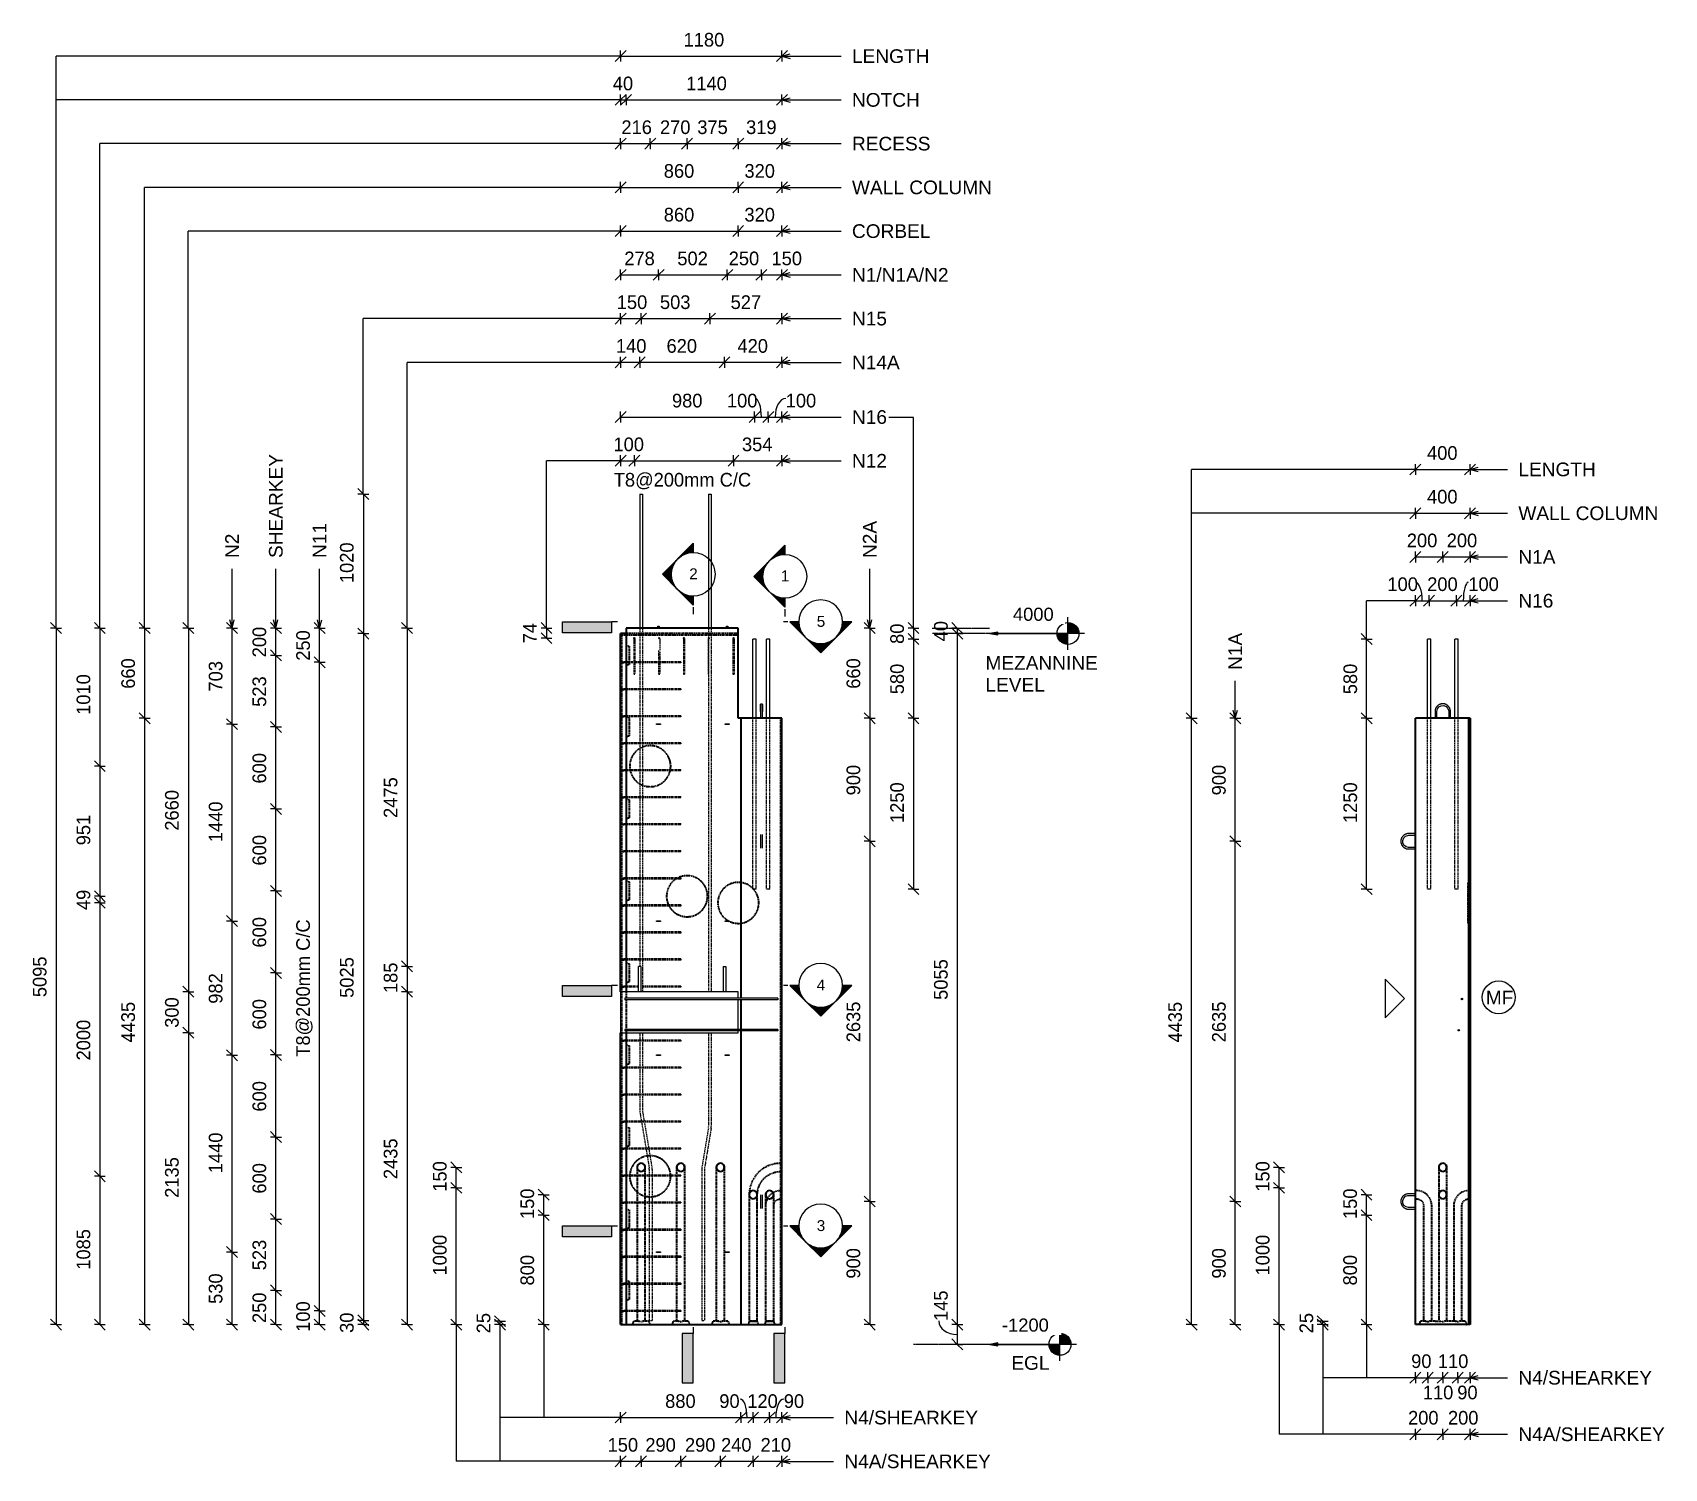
# Model space of a CAD drawing. Header units: millimetres. Extents: x -17195 to -5258, y -2447 to 8056.
import ezdxf

# ---------------------------------------------------------------- set-up
doc = ezdxf.new("R2010")
doc.units = ezdxf.units.MM
doc.linetypes.add('Dash', pattern=[6.36, 3.18, -3.18])
doc.linetypes.add('Overhead', pattern=[3.97, 2.38, -1.59])
for name, color, linetype, lineweight in [('A-ANNO-DIMS', 211, 'Continuous', 9), ('A-ANNO-DIMS-40', 211, 'Continuous', 9), ('A-DETL-MBND', 5, 'Continuous', 18), ('A-DETL-THIN', 151, 'Continuous', 18), ('A-FLOR-OVHD', 1, 'Overhead', 18), ('A-GENM', 13, 'Continuous', 18), ('A-WALL', 113, 'Continuous', 25), ('A-WALL-HDLN', 110, 'Dash', 25), ('G-ANNO-DIMS', 111, 'Continuous', 9), ('G-ANNO-SYMB', 111, 'Continuous', 9), ('G-ANNO-TEXT', 231, 'Continuous', 9), ('S-BEAM', 12, 'Continuous', 18), ('S-RBAR', 171, 'Continuous', 18)]:
    doc.layers.add(name, color=color, linetype=linetype, lineweight=lineweight)
doc.styles.add('Arial', font='arial.ttf', dxfattribs={"height": 80})
doc.styles.add('Arial_1', font='arial.ttf', dxfattribs={"height": 100})
doc.styles.add('Arial_2', font='arial.ttf', dxfattribs={"height": 96})
doc.styles.add('Nirmala UI Semilight', font='NirmalaS.ttf', dxfattribs={"height": 100})
doc.dimstyles.new('Arrow_Filled_-_2_5_NI_UI', dxfattribs={"dimscale": 304.8, "dimtxt": 104.736395, "dimasz": 0.262467, "dimexe": 0.131234, "dimexo": 0.0625, "dimgap": 0.131234, "dimtad": 1, "dimdec": 0, "dimzin": 0, "dimdsep": 46, "dimtxsty": 'Nirmala UI Semilight', "dimblk1": 'OBLIQUE', "dimblk2": 'OBLIQUE', "dimsah": 1, "dimcen": 0.09, "dimazin": 0, "dimtfac": 1, "dimtdec": 4, "dimtix": 1, "dimtmove": 0, "dimatfit": 3, "dimfxl": 0.131234, "dimfxlon": 1, "dimtvp": 1, "dimtolj": 1, "dimtzin": 0, "dimarcsym": 2})
doc.dimstyles.new('Arrow_Filled_-_2_5_NI_UI_1', dxfattribs={"dimscale": 304.8, "dimtxt": 104.736395, "dimasz": 0.262467, "dimexe": 0.131234, "dimexo": 0.0625, "dimgap": 0.131234, "dimtad": 1, "dimdec": 0, "dimzin": 0, "dimdsep": 46, "dimtxsty": 'Nirmala UI Semilight', "dimblk1": 'OBLIQUE', "dimblk2": 'OBLIQUE', "dimsah": 1, "dimcen": 0.09, "dimazin": 0, "dimtfac": 1, "dimtdec": 4, "dimtix": 1, "dimtmove": 2, "dimatfit": 3, "dimfxl": 0.131234, "dimfxlon": 1, "dimtvp": 1, "dimtolj": 1, "dimtzin": 0, "dimarcsym": 2})
doc.dimstyles.new('Arrow_Filled_-_2_5_NI_UI_2', dxfattribs={"dimscale": 304.8, "dimtxt": 104.736395, "dimasz": 0.262467, "dimexe": 0.131234, "dimexo": 0.0625, "dimgap": 0.131234, "dimtad": 1, "dimdec": 0, "dimzin": 0, "dimdsep": 46, "dimtxsty": 'Nirmala UI Semilight', "dimblk1": 'OBLIQUE', "dimblk2": 'OBLIQUE', "dimsah": 1, "dimcen": 0.09, "dimazin": 0, "dimtfac": 1, "dimtdec": 4, "dimtix": 1, "dimtmove": 1, "dimatfit": 3, "dimfxl": 0.131234, "dimfxlon": 1, "dimtvp": 1, "dimtolj": 1, "dimtzin": 0, "dimarcsym": 2})

msp = doc.modelspace()

# ---------------------------------------------------------------- texts
at = {"layer": 'G-ANNO-SYMB', "char_height": 80, "width": 76.962, "attachment_point": 1, "style": 'Arial'}
for s, insert in [('2', (-12392.1, 4136.9)), ('1', (-11722.1, 4121.7)), ('5', (-11459, 3788.9)), ('4', (-11459, 1128.9)), ('3', (-11459, -631.1))]:
    msp.add_mtext(s, dxfattribs=dict(at, insert=insert))
at = {"layer": 'G-ANNO-TEXT', "color": 7, "char_height": 100, "attachment_point": 1, "style": 'Arial_1'}
for s, insert, width in [('LENGTH', (-11201.4, 7933.8), 686.244), ('NOTCH', (-11201.4, 7613.8), 602.869), ('RECESS', (-11201.4, 7293.8), 692.658), ('WALL COLUMN', (-11201.4, 6973.8), 1241.012), ('CORBEL', (-11201.4, 6653.8), 692.658), ('N1/N1A/N2', (-11201.4, 6333.8), 852.995), ('N15', (-11201.4, 6013.8), 307.848), ('N14A', (-11201.4, 5693.8), 420.084), ('N16', (-11201.4, 5293.8), 307.848), ('N12', (-11201.4, 4973.8), 307.848), ('LENGTH', (-6326, 4910.8), 686.244), ('WALL COLUMN', (-6326, 4590.3), 1241.012), ('N1A', (-6326, 4270.3), 327.089), ('N16', (-6326, 3950.3), 307.848), ('MEZANNINE', (-10224.8, 3494.7), 990.886), ('LEVEL', (-10224.8, 3335.9), 522.7), ('MF', (-6564.2, 1047.3), 240.506), ('EGL', (-10035.4, -1625.9), 336.709), ('N4/SHEARKEY', (-6326, -1733.7), 1180.084), ('N4/SHEARKEY', (-11257, -2025.6), 1180.084), ('N4A/SHEARKEY', (-6326, -2147.7), 1292.32), ('N4A/SHEARKEY', (-11257, -2345.6), 1292.32)]:
    msp.add_mtext(s, dxfattribs=dict(at, insert=insert, width=width))
at = {"layer": 'G-ANNO-TEXT', "color": 7, "char_height": 100, "attachment_point": 1, "rotation": 90, "style": 'Arial_1'}
for s, insert, width in [('SHEARKEY', (-15466.5, 4212.5), 917.131), ('N11', (-15146.5, 4212.5), 307.848), ('N2A', (-11121, 4212.5), 327.089), ('N2', (-15786.6, 4212.5), 214.852), ('N1A', (-8446.8, 3393.6), 327.089)]:
    msp.add_mtext(s, dxfattribs=dict(at, insert=insert, width=width))

# ---------------------------------------------------------------- blocks, each defined once
blk = doc.blocks.new('RR spread anchor face based - RR-SA-3_0-200-1726827-Elevation Front')
at = {"layer": 'A-GENM'}
for p, q in [((-12621, 3710), (-12621, 3715)), ((-12621, 3715), (-12611, 3715)), ((-12621, 3700), (-12621, 3710)), ((-12611, 3710), (-12621, 3710)), ((-12611, 3715), (-12611, 3710)), ((-12611, 3710), (-12611, 3700))]:
    blk.add_line(p, q, dxfattribs=at)
blk = doc.blocks.new('RR spread anchor face based - RR-SA-0_7-110-1726815-Elevation Front')
at = {"layer": 'A-GENM'}
for p, q in [((-12631, 2999), (-12628, 2999)), ((-12631, 2994), (-12631, 2999)), ((-12628, 2994), (-12631, 2994)), ((-12628, 2999), (-12603, 2999)), ((-12628, 2999), (-12628, 2994)), ((-12603, 2994), (-12628, 2994)), ((-12603, 2999), (-12601, 2999)), ((-12603, 2999), (-12603, 2994)), ((-12601, 2994), (-12603, 2994)), ((-12601, 2999), (-12601, 2994))]:
    blk.add_line(p, q, dxfattribs=at)
blk = doc.blocks.new('RR spread anchor face based - RR-SA-0_7-110-2888042-Elevation Front')
at = {"layer": 'A-GENM'}
for p, q in [((-12631, -863), (-12628, -863)), ((-12631, -868), (-12631, -863)), ((-12628, -868), (-12631, -868)), ((-12628, -863), (-12603, -863)), ((-12628, -863), (-12628, -868)), ((-12603, -868), (-12628, -868)), ((-12603, -863), (-12601, -863)), ((-12603, -863), (-12603, -868)), ((-12601, -868), (-12603, -868)), ((-12601, -863), (-12601, -868))]:
    blk.add_line(p, q, dxfattribs=at)
blk = doc.blocks.new('12_7Ø_ Lifting Insert_COLUMN - 12_9Ø Lifting insert-1653057-Elevation Front')
at = {"layer": 'A-GENM', "flags": 128}
for points in [[(-11870, 2190), (-11870, 2190), (-11870, 2190), (-11870, 2190), (-11870, 2189), (-11870, 2189), (-11870, 2189), (-11870, 2188), (-11870, 2187), (-11870, 2187), (-11870, 2186), (-11870, 2185), (-11870, 2184), (-11870, 2183), (-11870, 2182), (-11870, 2181), (-11870, 2180), (-11870, 2179), (-11870, 2178), (-11870, 2176), (-11870, 2175), (-11870, 2173), (-11870, 2172), (-11870, 2170), (-11870, 2169), (-11870, 2167), (-11870, 2165), (-11870, 2164), (-11870, 2162), (-11870, 2160), (-11870, 2158), (-11870, 2156), (-11870, 2154), (-11870, 2152), (-11870, 2150), (-11870, 2148), (-11870, 2147), (-11870, 2145), (-11870, 2143), (-11870, 2141), (-11870, 2139), (-11870, 2137), (-11870, 2135), (-11870, 2133), (-11870, 2131), (-11870, 2129), (-11870, 2127), (-11870, 2125), (-11870, 2123), (-11870, 2121), (-11870, 2119), (-11870, 2117), (-11870, 2116), (-11870, 2114), (-11870, 2112), (-11870, 2111), (-11870, 2109), (-11870, 2107), (-11870, 2106), (-11870, 2105), (-11870, 2103), (-11870, 2102), (-11870, 2101), (-11870, 2099), (-11870, 2098), (-11870, 2097), (-11870, 2096), (-11870, 2095), (-11870, 2094), (-11870, 2094), (-11870, 2093), (-11870, 2092), (-11870, 2092), (-11870, 2091), (-11870, 2091), (-11870, 2091), (-11870, 2090), (-11870, 2090), (-11870, 2090), (-11870, 2090)], [(-11857, 2090), (-11857, 2090), (-11857, 2090), (-11857, 2090), (-11857, 2091), (-11857, 2091), (-11857, 2091), (-11857, 2092), (-11857, 2093), (-11857, 2093), (-11857, 2094), (-11857, 2095), (-11857, 2096), (-11857, 2097), (-11857, 2098), (-11857, 2099), (-11857, 2100), (-11857, 2101), (-11857, 2102), (-11857, 2104), (-11857, 2105), (-11857, 2107), (-11857, 2108), (-11857, 2110), (-11857, 2111), (-11857, 2113), (-11857, 2115), (-11857, 2116), (-11857, 2118), (-11857, 2120), (-11857, 2122), (-11857, 2124), (-11857, 2126), (-11857, 2128), (-11857, 2130), (-11857, 2132), (-11857, 2133), (-11857, 2135), (-11857, 2137), (-11857, 2139), (-11857, 2141), (-11857, 2143), (-11857, 2145), (-11857, 2147), (-11857, 2149), (-11857, 2151), (-11857, 2153), (-11857, 2155), (-11857, 2157), (-11857, 2159), (-11857, 2161), (-11857, 2163), (-11857, 2164), (-11857, 2166), (-11857, 2168), (-11857, 2169), (-11857, 2171), (-11857, 2173), (-11857, 2174), (-11857, 2175), (-11857, 2177), (-11857, 2178), (-11857, 2179), (-11857, 2181), (-11857, 2182), (-11857, 2183), (-11857, 2184), (-11857, 2185), (-11857, 2186), (-11857, 2186), (-11857, 2187), (-11857, 2188), (-11857, 2188), (-11857, 2189), (-11857, 2189), (-11857, 2189), (-11857, 2190), (-11857, 2190), (-11857, 2190), (-11857, 2190)]]:
    blk.add_lwpolyline(points, dxfattribs=at)
blk = doc.blocks.new('12_7Ø_ Lifting Insert_COLUMN - 12_9Ø Lifting insert-V1-Elevation Front')
at = {"layer": 'A-GENM'}
for p, q in [((-11870, 3090), (-11870, 3040)), ((-11857, 3040), (-11857, 3090))]:
    blk.add_line(p, q, dxfattribs=at)
at = {"layer": 'A-GENM', "flags": 128}
for points in [[(-11870, 3140), (-11870, 3140), (-11870, 3141), (-11870, 3141), (-11870, 3141), (-11870, 3141), (-11870, 3142), (-11870, 3142), (-11870, 3142), (-11870, 3142), (-11870, 3142), (-11870, 3143), (-11869, 3143), (-11869, 3143), (-11869, 3143), (-11869, 3144), (-11869, 3144), (-11869, 3144), (-11869, 3144), (-11868, 3144), (-11868, 3145), (-11868, 3145), (-11868, 3145), (-11868, 3145), (-11867, 3145), (-11867, 3145), (-11867, 3145), (-11867, 3146), (-11867, 3146), (-11866, 3146), (-11866, 3146), (-11866, 3146), (-11866, 3146), (-11865, 3146), (-11865, 3146), (-11865, 3146), (-11865, 3146), (-11864, 3146), (-11864, 3146), (-11864, 3146), (-11864, 3146), (-11863, 3146), (-11863, 3146), (-11863, 3146), (-11863, 3146), (-11862, 3146), (-11862, 3146), (-11862, 3146), (-11862, 3146), (-11861, 3146), (-11861, 3146), (-11861, 3146), (-11861, 3146), (-11860, 3145), (-11860, 3145), (-11860, 3145), (-11860, 3145), (-11860, 3145), (-11859, 3145), (-11859, 3144), (-11859, 3144), (-11859, 3144), (-11859, 3144), (-11859, 3144), (-11858, 3143), (-11858, 3143), (-11858, 3143), (-11858, 3143), (-11858, 3143), (-11858, 3142), (-11858, 3142), (-11858, 3142), (-11858, 3142), (-11858, 3141), (-11858, 3141), (-11858, 3141), (-11857, 3141), (-11857, 3140), (-11857, 3140), (-11857, 3140)], [(-11870, 3090), (-11870, 3092), (-11870, 3094), (-11870, 3096), (-11870, 3098), (-11870, 3100), (-11870, 3102), (-11870, 3104), (-11870, 3106), (-11870, 3108), (-11870, 3109), (-11870, 3111), (-11870, 3113), (-11870, 3115), (-11870, 3117), (-11870, 3118), (-11870, 3120), (-11870, 3121), (-11870, 3123), (-11870, 3124), (-11870, 3126), (-11870, 3127), (-11870, 3129), (-11870, 3130), (-11870, 3131), (-11870, 3132), (-11870, 3133), (-11870, 3134), (-11870, 3135), (-11870, 3136), (-11870, 3137), (-11870, 3137), (-11870, 3138), (-11870, 3138), (-11870, 3139), (-11870, 3139), (-11870, 3140), (-11870, 3140), (-11870, 3140), (-11870, 3140), (-11870, 3140)], [(-11870, 3140), (-11870, 3140), (-11870, 3140), (-11870, 3140), (-11870, 3139), (-11870, 3139), (-11870, 3139), (-11870, 3138), (-11870, 3137), (-11870, 3137), (-11870, 3136), (-11870, 3135), (-11870, 3134), (-11870, 3133), (-11870, 3132), (-11870, 3131), (-11870, 3130), (-11870, 3129), (-11870, 3128), (-11870, 3126), (-11870, 3125), (-11870, 3123), (-11870, 3122), (-11870, 3120), (-11870, 3119), (-11870, 3117), (-11870, 3115), (-11870, 3114), (-11870, 3112), (-11870, 3110), (-11870, 3108), (-11870, 3106), (-11870, 3104), (-11870, 3102), (-11870, 3100), (-11870, 3098), (-11870, 3097), (-11870, 3095), (-11870, 3093), (-11870, 3091), (-11870, 3090)], [(-11857, 3090), (-11857, 3092), (-11857, 3094), (-11857, 3096), (-11857, 3098), (-11857, 3100), (-11857, 3102), (-11857, 3104), (-11857, 3106), (-11857, 3108), (-11857, 3109), (-11857, 3111), (-11857, 3113), (-11857, 3115), (-11857, 3117), (-11857, 3118), (-11857, 3120), (-11857, 3121), (-11857, 3123), (-11857, 3124), (-11857, 3126), (-11857, 3127), (-11857, 3129), (-11857, 3130), (-11857, 3131), (-11857, 3132), (-11857, 3133), (-11857, 3134), (-11857, 3135), (-11857, 3136), (-11857, 3137), (-11857, 3137), (-11857, 3138), (-11857, 3138), (-11857, 3139), (-11857, 3139), (-11857, 3140), (-11857, 3140), (-11857, 3140), (-11857, 3140), (-11857, 3140)], [(-11857, 3140), (-11857, 3140), (-11857, 3140), (-11857, 3140), (-11857, 3139), (-11857, 3139), (-11857, 3139), (-11857, 3138), (-11857, 3137), (-11857, 3137), (-11857, 3136), (-11857, 3135), (-11857, 3134), (-11857, 3133), (-11857, 3132), (-11857, 3131), (-11857, 3130), (-11857, 3129), (-11857, 3128), (-11857, 3126), (-11857, 3125), (-11857, 3123), (-11857, 3122), (-11857, 3120), (-11857, 3119), (-11857, 3117), (-11857, 3115), (-11857, 3114), (-11857, 3112), (-11857, 3110), (-11857, 3108), (-11857, 3106), (-11857, 3104), (-11857, 3102), (-11857, 3100), (-11857, 3098), (-11857, 3097), (-11857, 3095), (-11857, 3093), (-11857, 3091), (-11857, 3090)]]:
    blk.add_lwpolyline(points, dxfattribs=at)
blk = doc.blocks.new('12_7Ø_ Lifting Insert_COLUMN - 12_9Ø Lifting insert-1653057-Elevation Right Copy 1')
at = {"layer": 'A-GENM'}
for p, q in [((20065, 2196), (20015, 2196)), ((20015, 2184), (20065, 2184)), ((20065, 2096), (20015, 2096)), ((20015, 2084), (20065, 2084))]:
    blk.add_line(p, q, dxfattribs=at)
at = {"layer": 'A-GENM', "flags": 128}
for points in [[(20015, 2196), (20012, 2196), (20010, 2196), (20008, 2196), (20006, 2196), (20003, 2195), (20001, 2195), (19999, 2194), (19997, 2193), (19995, 2193), (19993, 2192), (19991, 2191), (19989, 2190), (19987, 2189), (19985, 2188), (19983, 2187), (19981, 2185), (19979, 2184), (19977, 2182), (19976, 2181), (19974, 2179), (19973, 2178), (19971, 2176), (19970, 2174), (19968, 2172), (19967, 2170), (19966, 2169), (19965, 2167), (19964, 2165), (19963, 2163), (19962, 2160), (19961, 2158), (19961, 2156), (19960, 2154), (19959, 2152), (19959, 2150), (19959, 2147), (19958, 2145), (19958, 2143), (19958, 2141), (19958, 2138), (19958, 2136), (19959, 2134), (19959, 2132), (19959, 2129), (19960, 2127), (19960, 2125), (19961, 2123), (19962, 2121), (19962, 2119), (19963, 2117), (19964, 2115), (19965, 2113), (19967, 2111), (19968, 2109), (19969, 2107), (19970, 2105), (19972, 2103), (19973, 2102), (19975, 2100), (19977, 2098), (19978, 2097), (19980, 2096), (19982, 2094), (19984, 2093), (19986, 2092), (19987, 2091), (19989, 2090), (19992, 2089), (19994, 2088), (19996, 2087), (19998, 2086), (20000, 2086), (20002, 2085), (20004, 2085), (20007, 2084), (20009, 2084), (20011, 2084), (20013, 2084), (20015, 2084)], [(20015, 2096), (19996, 2100), (19981, 2112), (19972, 2129), (19972, 2147), (19979, 2165), (19992, 2178), (20010, 2183), (20015, 2184)]]:
    blk.add_lwpolyline(points, dxfattribs=at)
blk = doc.blocks.new('12_7Ø_ Lifting Insert_COLUMN - 12_9Ø Lifting insert-V2-Elevation Right Copy 1')
at = {"layer": 'A-GENM'}
for p, q in [((20208, 3090), (20208, 3040)), ((20221, 3040), (20221, 3090)), ((20308, 3090), (20308, 3040)), ((20321, 3040), (20321, 3090))]:
    blk.add_line(p, q, dxfattribs=at)
at = {"layer": 'A-GENM', "flags": 128}
for points in [[(20321, 3090), (20321, 3092), (20321, 3095), (20321, 3097), (20320, 3099), (20320, 3101), (20319, 3103), (20319, 3106), (20318, 3108), (20317, 3110), (20316, 3112), (20316, 3114), (20315, 3116), (20313, 3118), (20312, 3120), (20311, 3122), (20310, 3124), (20308, 3125), (20307, 3127), (20305, 3129), (20304, 3130), (20302, 3132), (20300, 3133), (20299, 3135), (20297, 3136), (20295, 3137), (20293, 3139), (20291, 3140), (20289, 3141), (20287, 3142), (20285, 3143), (20283, 3143), (20281, 3144), (20279, 3145), (20276, 3145), (20274, 3146), (20272, 3146), (20270, 3146), (20267, 3146), (20265, 3146), (20263, 3146), (20261, 3146), (20258, 3146), (20256, 3146), (20254, 3145), (20252, 3145), (20250, 3144), (20247, 3144), (20245, 3143), (20243, 3142), (20241, 3141), (20239, 3140), (20237, 3139), (20235, 3138), (20233, 3137), (20231, 3136), (20230, 3134), (20228, 3133), (20226, 3131), (20225, 3130), (20223, 3128), (20222, 3126), (20220, 3125), (20219, 3123), (20217, 3121), (20216, 3119), (20215, 3117), (20214, 3115), (20213, 3113), (20212, 3111), (20211, 3109), (20211, 3107), (20210, 3105), (20210, 3102), (20209, 3100), (20209, 3098), (20209, 3096), (20208, 3093), (20208, 3091), (20208, 3090)], [(20221, 3090), (20225, 3108), (20236, 3123), (20253, 3132), (20272, 3133), (20289, 3126), (20302, 3112), (20308, 3094), (20308, 3090)]]:
    blk.add_lwpolyline(points, dxfattribs=at)
blk = doc.blocks.new('Detail View - M_Section Tail - Filled Horizontal-14034-Elevation Front')
at = {"layer": 'G-ANNO-SYMB'}
blk.add_hatch(color=256, dxfattribs=at).paths.add_polyline_path([(-12960, -754), (-12960, -674), (-13320, -674), (-13320, -754)])
for p, q in [((-13320, -754), (-13320, -674)), ((-13320, -674), (-12960, -674)), ((-12960, -674), (-12960, -754)), ((-12960, -754), (-13320, -754))]:
    blk.add_line(p, q, dxfattribs=at)
blk = doc.blocks.new('Detail View - M_Section Head - Filled SHOP DWG-1002450-Elevation Front')
at = {"layer": 'G-ANNO-SYMB'}
h = blk.add_hatch(color=256, dxfattribs=at)
edge = h.paths.add_edge_path()
edge.add_line((-11656, -674), (-11590, -674))
edge.add_arc((-11430, -674), 160, 180, 225)
edge.add_line((-11543, -787), (-11656, -674))
h = blk.add_hatch(color=256, dxfattribs=at)
edge = h.paths.add_edge_path()
edge.add_line((-11203, -674), (-11317, -787))
edge.add_arc((-11430, -674), 160, 315, 360)
edge.add_line((-11270, -674), (-11203, -674))
h = blk.add_hatch(color=256, dxfattribs=at)
edge = h.paths.add_edge_path()
edge.add_line((-11430, -900), (-11543, -787))
edge.add_arc((-11430, -674), 160, 225, 270)
edge.add_line((-11430, -834), (-11430, -900))
h = blk.add_hatch(color=256, dxfattribs=at)
edge = h.paths.add_edge_path()
edge.add_line((-11430, -900), (-11430, -834))
edge.add_arc((-11430, -674), 160, 270, 315)
edge.add_line((-11317, -787), (-11430, -900))
for p, q in [((-11430, -900), (-11656, -674)), ((-11590, -674), (-11656, -674)), ((-11656, -674), (-11543, -787)), ((-11590, -674), (-11656, -674)), ((-11430, -900), (-11203, -674)), ((-11317, -787), (-11203, -674)), ((-11270, -674), (-11203, -674)), ((-11203, -674), (-11270, -674)), ((-11543, -787), (-11430, -900)), ((-11430, -900), (-11317, -787)), ((-11430, -834), (-11430, -900)), ((-11430, -900), (-11430, -834))]:
    blk.add_line(p, q, dxfattribs=at)
for start, end in [(360, 180), (180, 360), (180, 225), (315, 0), (225, 270), (270, 315)]:
    blk.add_arc((-11430, -674), 160, start, end, dxfattribs=at)
blk = doc.blocks.new('DIMBLOCK1-Elevation Front')
at = {"layer": 'A-ANNO-DIMS-40'}
for p, q in [((-17024, 3700), (-17064, 3740)), ((-17024, 3700), (-17064, 3700)), ((-17024, 3700), (-17024, -1395)), ((-17024, 3700), (-16984, 3660)), ((-17024, 3700), (-16984, 3700)), ((-17024, -1395), (-17064, -1355)), ((-17024, -1395), (-17064, -1395)), ((-17024, -1395), (-16984, -1435)), ((-17024, -1395), (-16984, -1395))]:
    blk.add_line(p, q, dxfattribs=at)
at = {"layer": 'A-ANNO-DIMS-40', "color": 0, "insert": (-17194, 1000), "char_height": 100, "width": 365.63, "attachment_point": 1, "rotation": 90, "line_spacing_factor": 1.142579, "style": 'Nirmala UI Semilight'}
blk.add_mtext('5095', dxfattribs=at)
blk = doc.blocks.new('_Oblique')
at = {"color": 0, "linetype": 'ByBlock', "lineweight": -2}
blk.add_line((-0.5, -0.5), (0.5, 0.5), dxfattribs=at)
blk = doc.blocks.new('DIMBLOCK2-Elevation Front')
at = {"layer": 'A-ANNO-DIMS-40'}
for p, q in [((-12894, 7884), (-12934, 7844)), ((-12894, 7884), (-12854, 7924)), ((-12894, 7884), (-12894, 7924)), ((-12894, 7884), (-11714, 7884)), ((-12894, 7884), (-12894, 7844)), ((-11714, 7884), (-11754, 7844)), ((-11714, 7884), (-11674, 7924)), ((-11714, 7884), (-11714, 7924)), ((-11714, 7884), (-11714, 7844))]:
    blk.add_line(p, q, dxfattribs=at)
at = {"layer": 'A-ANNO-DIMS-40', "color": 0, "insert": (-12433, 8054), "char_height": 100, "width": 310.78, "attachment_point": 1, "line_spacing_factor": 1.142579, "style": 'Nirmala UI Semilight'}
blk.add_mtext('1180', dxfattribs=at)
blk = doc.blocks.new('DIMBLOCK3-Elevation Front')
at = {"layer": 'A-ANNO-DIMS-40'}
for p, q in [((-12894, 6284), (-12934, 6244)), ((-12894, 6284), (-12854, 6324)), ((-12894, 6284), (-12894, 6324)), ((-12894, 6284), (-12616, 6284)), ((-12894, 6284), (-12894, 6244)), ((-12616, 6284), (-12656, 6244)), ((-12616, 6284), (-12576, 6324)), ((-12616, 6284), (-12616, 6324)), ((-12616, 6284), (-12616, 6244))]:
    blk.add_line(p, q, dxfattribs=at)
at = {"layer": 'A-ANNO-DIMS-40', "color": 0, "insert": (-12867, 6454), "char_height": 100, "width": 269.65, "attachment_point": 1, "line_spacing_factor": 1.142579, "style": 'Nirmala UI Semilight'}
blk.add_mtext('278', dxfattribs=at)
blk = doc.blocks.new('DIMBLOCK4-Elevation Front')
at = {"layer": 'A-ANNO-DIMS-40'}
for p, q in [((-12616, 6284), (-12656, 6244)), ((-12616, 6284), (-12576, 6324)), ((-12616, 6284), (-12616, 6324)), ((-12616, 6284), (-12114, 6284)), ((-12616, 6284), (-12616, 6244)), ((-12114, 6284), (-12154, 6244)), ((-12114, 6284), (-12074, 6324)), ((-12114, 6284), (-12114, 6324)), ((-12114, 6284), (-12114, 6244))]:
    blk.add_line(p, q, dxfattribs=at)
at = {"layer": 'A-ANNO-DIMS-40', "color": 0, "insert": (-12479, 6454), "char_height": 100, "width": 274.22, "attachment_point": 1, "line_spacing_factor": 1.142579, "style": 'Nirmala UI Semilight'}
blk.add_mtext('502', dxfattribs=at)
blk = doc.blocks.new('DIMBLOCK5-Elevation Front')
at = {"layer": 'A-ANNO-DIMS-40'}
for p, q in [((-12114, 6284), (-12154, 6244)), ((-12114, 6284), (-12074, 6324)), ((-12114, 6284), (-12114, 6324)), ((-12114, 6284), (-11864, 6284)), ((-12114, 6284), (-12114, 6244)), ((-11864, 6284), (-11904, 6244)), ((-11864, 6284), (-11824, 6324)), ((-11864, 6284), (-11864, 6324)), ((-11864, 6284), (-11864, 6244))]:
    blk.add_line(p, q, dxfattribs=at)
at = {"layer": 'A-ANNO-DIMS-40', "color": 0, "insert": (-12103, 6454), "char_height": 100, "width": 274.22, "attachment_point": 1, "line_spacing_factor": 1.142579, "style": 'Nirmala UI Semilight'}
blk.add_mtext('250', dxfattribs=at)
blk = doc.blocks.new('DIMBLOCK6-Elevation Front')
at = {"layer": 'A-ANNO-DIMS-40'}
for p, q in [((-11864, 6284), (-11904, 6244)), ((-11864, 6284), (-11824, 6324)), ((-11864, 6284), (-11864, 6324)), ((-11864, 6284), (-11714, 6284)), ((-11864, 6284), (-11864, 6244)), ((-11714, 6284), (-11754, 6244)), ((-11714, 6284), (-11674, 6324)), ((-11714, 6284), (-11714, 6324)), ((-11714, 6284), (-11714, 6244))]:
    blk.add_line(p, q, dxfattribs=at)
at = {"layer": 'A-ANNO-DIMS-40', "color": 0, "insert": (-11790, 6454), "char_height": 100, "width": 246.8, "attachment_point": 1, "line_spacing_factor": 1.142579, "style": 'Nirmala UI Semilight'}
blk.add_mtext('150', dxfattribs=at)
blk = doc.blocks.new('DIMBLOCK7-Elevation Front')
at = {"layer": 'A-ANNO-DIMS-40'}
for p, q in [((-15736, -865), (-15776, -825)), ((-15736, -865), (-15776, -865)), ((-15736, -1395), (-15736, -865)), ((-15736, -865), (-15696, -905)), ((-15736, -865), (-15696, -865)), ((-15736, -1395), (-15776, -1355)), ((-15736, -1395), (-15776, -1395)), ((-15736, -1395), (-15696, -1435)), ((-15736, -1395), (-15696, -1395))]:
    blk.add_line(p, q, dxfattribs=at)
at = {"layer": 'A-ANNO-DIMS-40', "color": 0, "insert": (-15907, -1244), "char_height": 100, "width": 274.22, "attachment_point": 1, "rotation": 90, "line_spacing_factor": 1.142579, "style": 'Nirmala UI Semilight'}
blk.add_mtext('530', dxfattribs=at)
blk = doc.blocks.new('DIMBLOCK8-Elevation Front')
at = {"layer": 'A-ANNO-DIMS-40'}
for p, q in [((-15736, 575), (-15776, 615)), ((-15736, 575), (-15776, 575)), ((-15736, -865), (-15736, 575)), ((-15736, 575), (-15696, 535)), ((-15736, 575), (-15696, 575)), ((-15736, -865), (-15776, -825)), ((-15736, -865), (-15776, -865)), ((-15736, -865), (-15696, -905)), ((-15736, -865), (-15696, -865))]:
    blk.add_line(p, q, dxfattribs=at)
at = {"layer": 'A-ANNO-DIMS-40', "color": 0, "insert": (-15907, -288), "char_height": 100, "width": 342.77, "attachment_point": 1, "rotation": 90, "line_spacing_factor": 1.142579, "style": 'Nirmala UI Semilight'}
blk.add_mtext('1440', dxfattribs=at)
blk = doc.blocks.new('DIMBLOCK9-Elevation Front')
at = {"layer": 'A-ANNO-DIMS-40'}
for p, q in [((-15736, 1557), (-15776, 1597)), ((-15736, 1557), (-15776, 1557)), ((-15736, 575), (-15736, 1557)), ((-15736, 1557), (-15696, 1517)), ((-15736, 1557), (-15696, 1557)), ((-15736, 575), (-15776, 615)), ((-15736, 575), (-15776, 575)), ((-15736, 575), (-15696, 535)), ((-15736, 575), (-15696, 575))]:
    blk.add_line(p, q, dxfattribs=at)
at = {"layer": 'A-ANNO-DIMS-40', "color": 0, "insert": (-15907, 952), "char_height": 100, "width": 274.22, "attachment_point": 1, "rotation": 90, "line_spacing_factor": 1.142579, "style": 'Nirmala UI Semilight'}
blk.add_mtext('982', dxfattribs=at)
blk = doc.blocks.new('DIMBLOCK10-Elevation Front')
at = {"layer": 'A-ANNO-DIMS-40'}
for p, q in [((-15736, 2997), (-15776, 3037)), ((-15736, 2997), (-15776, 2997)), ((-15736, 1557), (-15736, 2997)), ((-15736, 2997), (-15696, 2957)), ((-15736, 2997), (-15696, 2997)), ((-15736, 1557), (-15776, 1597)), ((-15736, 1557), (-15776, 1557)), ((-15736, 1557), (-15696, 1517)), ((-15736, 1557), (-15696, 1557))]:
    blk.add_line(p, q, dxfattribs=at)
at = {"layer": 'A-ANNO-DIMS-40', "color": 0, "insert": (-15907, 2134), "char_height": 100, "width": 342.77, "attachment_point": 1, "rotation": 90, "line_spacing_factor": 1.142579, "style": 'Nirmala UI Semilight'}
blk.add_mtext('1440', dxfattribs=at)
blk = doc.blocks.new('DIMBLOCK11-Elevation Front')
at = {"layer": 'A-ANNO-DIMS-40'}
for p, q in [((-15736, 3700), (-15776, 3740)), ((-15736, 3700), (-15776, 3700)), ((-15736, 2997), (-15736, 3700)), ((-15736, 3700), (-15696, 3660)), ((-15736, 3700), (-15696, 3700)), ((-15736, 2997), (-15776, 3037)), ((-15736, 2997), (-15776, 2997)), ((-15736, 2997), (-15696, 2957)), ((-15736, 2997), (-15696, 2997))]:
    blk.add_line(p, q, dxfattribs=at)
at = {"layer": 'A-ANNO-DIMS-40', "color": 0, "insert": (-15907, 3236), "char_height": 100, "width": 269.65, "attachment_point": 1, "rotation": 90, "line_spacing_factor": 1.142579, "style": 'Nirmala UI Semilight'}
blk.add_mtext('703', dxfattribs=at)
blk = doc.blocks.new('DIMBLOCK12-Elevation Front')
at = {"layer": 'A-ANNO-DIMS-40'}
for p, q in [((-11071, 3700), (-11111, 3740)), ((-11071, 3700), (-11111, 3700)), ((-11071, 3700), (-11071, 3040)), ((-11071, 3700), (-11031, 3660)), ((-11071, 3700), (-11031, 3700)), ((-11071, 3040), (-11111, 3080)), ((-11071, 3040), (-11111, 3040)), ((-11071, 3040), (-11031, 3000)), ((-11071, 3040), (-11031, 3040))]:
    blk.add_line(p, q, dxfattribs=at)
at = {"layer": 'A-ANNO-DIMS-40', "color": 0, "insert": (-11241, 3256), "char_height": 100, "width": 274.22, "attachment_point": 1, "rotation": 90, "line_spacing_factor": 1.142579, "style": 'Nirmala UI Semilight'}
blk.add_mtext('660', dxfattribs=at)
blk = doc.blocks.new('DIMBLOCK13-Elevation Front')
at = {"layer": 'A-ANNO-DIMS-40'}
for p, q in [((-11071, 3040), (-11111, 3080)), ((-11071, 3040), (-11111, 3040)), ((-11071, 3040), (-11071, 2140)), ((-11071, 3040), (-11031, 3000)), ((-11071, 3040), (-11031, 3040)), ((-11071, 2140), (-11111, 2180)), ((-11071, 2140), (-11111, 2140)), ((-11071, 2140), (-11031, 2100)), ((-11071, 2140), (-11031, 2140))]:
    blk.add_line(p, q, dxfattribs=at)
at = {"layer": 'A-ANNO-DIMS-40', "color": 0, "insert": (-11241, 2476), "char_height": 100, "width": 274.22, "attachment_point": 1, "rotation": 90, "line_spacing_factor": 1.142579, "style": 'Nirmala UI Semilight'}
blk.add_mtext('900', dxfattribs=at)
blk = doc.blocks.new('DIMBLOCK14-Elevation Front')
at = {"layer": 'A-ANNO-DIMS-40'}
for p, q in [((-11071, 2140), (-11111, 2180)), ((-11071, 2140), (-11111, 2140)), ((-11071, 2140), (-11071, -495)), ((-11071, 2140), (-11031, 2100)), ((-11071, 2140), (-11031, 2140)), ((-11071, -495), (-11111, -455)), ((-11071, -495), (-11111, -495)), ((-11071, -495), (-11031, -535)), ((-11071, -495), (-11031, -495))]:
    blk.add_line(p, q, dxfattribs=at)
at = {"layer": 'A-ANNO-DIMS-40', "color": 0, "insert": (-11241, 670), "char_height": 100, "width": 365.63, "attachment_point": 1, "rotation": 90, "line_spacing_factor": 1.142579, "style": 'Nirmala UI Semilight'}
blk.add_mtext('2635', dxfattribs=at)
blk = doc.blocks.new('DIMBLOCK15-Elevation Front')
at = {"layer": 'A-ANNO-DIMS-40'}
for p, q in [((-11071, -495), (-11111, -455)), ((-11071, -495), (-11111, -495)), ((-11071, -495), (-11071, -1395)), ((-11071, -495), (-11031, -535)), ((-11071, -495), (-11031, -495)), ((-11071, -1395), (-11111, -1355)), ((-11071, -1395), (-11111, -1395)), ((-11071, -1395), (-11031, -1435)), ((-11071, -1395), (-11031, -1395))]:
    blk.add_line(p, q, dxfattribs=at)
at = {"layer": 'A-ANNO-DIMS-40', "color": 0, "insert": (-11241, -1059), "char_height": 100, "width": 274.22, "attachment_point": 1, "rotation": 90, "line_spacing_factor": 1.142579, "style": 'Nirmala UI Semilight'}
blk.add_mtext('900', dxfattribs=at)
blk = doc.blocks.new('DIMBLOCK16-Elevation Front')
at = {"layer": 'A-ANNO-DIMS-40'}
for p, q in [((-12894, -2395), (-12854, -2355)), ((-12894, -2395), (-12894, -2355)), ((-12744, -2395), (-12704, -2355)), ((-12744, -2395), (-12744, -2355)), ((-12894, -2395), (-12934, -2435)), ((-12894, -2395), (-12744, -2395)), ((-12894, -2395), (-12894, -2435)), ((-12744, -2395), (-12784, -2435)), ((-12744, -2395), (-12744, -2435))]:
    blk.add_line(p, q, dxfattribs=at)
at = {"layer": 'A-ANNO-DIMS-40', "color": 0, "insert": (-12989, -2225), "char_height": 100, "width": 246.8, "attachment_point": 1, "line_spacing_factor": 1.142579, "style": 'Nirmala UI Semilight'}
blk.add_mtext('150', dxfattribs=at)
blk = doc.blocks.new('DIMBLOCK17-Elevation Front')
at = {"layer": 'A-ANNO-DIMS-40'}
for p, q in [((-12744, -2395), (-12704, -2355)), ((-12744, -2395), (-12744, -2355)), ((-12454, -2395), (-12414, -2355)), ((-12454, -2395), (-12454, -2355)), ((-12744, -2395), (-12784, -2435)), ((-12744, -2395), (-12454, -2395)), ((-12744, -2395), (-12744, -2435)), ((-12454, -2395), (-12494, -2435)), ((-12454, -2395), (-12454, -2435))]:
    blk.add_line(p, q, dxfattribs=at)
at = {"layer": 'A-ANNO-DIMS-40', "color": 0, "insert": (-12713, -2225), "char_height": 100, "width": 274.22, "attachment_point": 1, "line_spacing_factor": 1.142579, "style": 'Nirmala UI Semilight'}
blk.add_mtext('290', dxfattribs=at)
blk = doc.blocks.new('DIMBLOCK18-Elevation Front')
at = {"layer": 'A-ANNO-DIMS-40'}
for p, q in [((-12454, -2395), (-12414, -2355)), ((-12454, -2395), (-12454, -2355)), ((-12164, -2395), (-12124, -2355)), ((-12164, -2395), (-12164, -2355)), ((-12454, -2395), (-12494, -2435)), ((-12454, -2395), (-12164, -2395)), ((-12454, -2395), (-12454, -2435)), ((-12164, -2395), (-12204, -2435)), ((-12164, -2395), (-12164, -2435))]:
    blk.add_line(p, q, dxfattribs=at)
at = {"layer": 'A-ANNO-DIMS-40', "color": 0, "insert": (-12423, -2225), "char_height": 100, "width": 274.22, "attachment_point": 1, "line_spacing_factor": 1.142579, "style": 'Nirmala UI Semilight'}
blk.add_mtext('290', dxfattribs=at)
blk = doc.blocks.new('DIMBLOCK19-Elevation Front')
at = {"layer": 'A-ANNO-DIMS-40'}
for p, q in [((-12164, -2395), (-12124, -2355)), ((-12164, -2395), (-12164, -2355)), ((-11924, -2395), (-11884, -2355)), ((-11924, -2395), (-11924, -2355)), ((-12164, -2395), (-12204, -2435)), ((-12164, -2395), (-11924, -2395)), ((-12164, -2395), (-12164, -2435)), ((-11924, -2395), (-11964, -2435)), ((-11924, -2395), (-11924, -2435))]:
    blk.add_line(p, q, dxfattribs=at)
at = {"layer": 'A-ANNO-DIMS-40', "color": 0, "insert": (-12159, -2225), "char_height": 100, "width": 276.5, "attachment_point": 1, "line_spacing_factor": 1.142579, "style": 'Nirmala UI Semilight'}
blk.add_mtext('240', dxfattribs=at)
blk = doc.blocks.new('DIMBLOCK20-Elevation Front')
at = {"layer": 'A-ANNO-DIMS-40'}
for p, q in [((-11924, -2395), (-11884, -2355)), ((-11924, -2395), (-11924, -2355)), ((-11714, -2395), (-11674, -2355)), ((-11714, -2395), (-11714, -2355)), ((-11924, -2395), (-11964, -2435)), ((-11924, -2395), (-11714, -2395)), ((-11924, -2395), (-11924, -2435)), ((-11714, -2395), (-11754, -2435)), ((-11714, -2395), (-11714, -2435))]:
    blk.add_line(p, q, dxfattribs=at)
at = {"layer": 'A-ANNO-DIMS-40', "color": 0, "insert": (-11870, -2225), "char_height": 100, "width": 246.8, "attachment_point": 1, "line_spacing_factor": 1.142579, "style": 'Nirmala UI Semilight'}
blk.add_mtext('210', dxfattribs=at)
blk = doc.blocks.new('DIMBLOCK21-Elevation Front')
at = {"layer": 'A-ANNO-DIMS-40'}
for p, q in [((-12894, -2075), (-12934, -2115)), ((-12894, -2075), (-12854, -2035)), ((-12894, -2075), (-12894, -2035)), ((-12894, -2075), (-12014, -2075)), ((-12894, -2075), (-12894, -2115)), ((-12014, -2075), (-12054, -2115)), ((-12014, -2075), (-11974, -2035)), ((-12014, -2075), (-12014, -2035)), ((-12014, -2075), (-12014, -2115))]:
    blk.add_line(p, q, dxfattribs=at)
at = {"layer": 'A-ANNO-DIMS-40', "color": 0, "insert": (-12568, -1905), "char_height": 100, "width": 274.22, "attachment_point": 1, "line_spacing_factor": 1.142579, "style": 'Nirmala UI Semilight'}
blk.add_mtext('880', dxfattribs=at)
blk = doc.blocks.new('DIMBLOCK22-Elevation Front')
at = {"layer": 'A-ANNO-DIMS-40'}
for p, q in [((-12014, -2075), (-12054, -2115)), ((-12014, -2075), (-11974, -2035)), ((-12014, -2075), (-12014, -2035)), ((-12014, -2075), (-11924, -2075)), ((-12014, -2075), (-12014, -2115)), ((-11924, -2075), (-11964, -2115)), ((-11924, -2075), (-11884, -2035)), ((-11924, -2075), (-11924, -2035)), ((-11924, -2075), (-11924, -2115))]:
    blk.add_line(p, q, dxfattribs=at)
blk.add_ellipse((-12019, -2075), major_axis=(0, 135), ratio=0.372426, start_param=4.712389, end_param=6.283185, dxfattribs=at)
at = {"layer": 'A-ANNO-DIMS-40', "color": 0, "insert": (-12172, -1905), "char_height": 100, "width": 182.81, "attachment_point": 1, "line_spacing_factor": 1.142579, "style": 'Nirmala UI Semilight'}
blk.add_mtext('90', dxfattribs=at)
blk = doc.blocks.new('DIMBLOCK23-Elevation Front')
at = {"layer": 'A-ANNO-DIMS-40'}
for p, q in [((-11924, -2075), (-11964, -2115)), ((-11924, -2075), (-11884, -2035)), ((-11924, -2075), (-11924, -2035)), ((-11924, -2075), (-11804, -2075)), ((-11924, -2075), (-11924, -2115)), ((-11804, -2075), (-11844, -2115)), ((-11804, -2075), (-11764, -2035)), ((-11804, -2075), (-11804, -2035)), ((-11804, -2075), (-11804, -2115))]:
    blk.add_line(p, q, dxfattribs=at)
at = {"layer": 'A-ANNO-DIMS-40', "color": 0, "insert": (-11967, -1905), "char_height": 100, "width": 246.8, "attachment_point": 1, "line_spacing_factor": 1.142579, "style": 'Nirmala UI Semilight'}
blk.add_mtext('120', dxfattribs=at)
blk = doc.blocks.new('DIMBLOCK24-Elevation Front')
at = {"layer": 'A-ANNO-DIMS-40'}
for p, q in [((-11804, -2075), (-11844, -2115)), ((-11804, -2075), (-11764, -2035)), ((-11804, -2075), (-11804, -2035)), ((-11804, -2075), (-11714, -2075)), ((-11804, -2075), (-11804, -2115)), ((-11714, -2075), (-11754, -2115)), ((-11714, -2075), (-11674, -2035)), ((-11714, -2075), (-11714, -2035)), ((-11714, -2075), (-11714, -2115))]:
    blk.add_line(p, q, dxfattribs=at)
blk.add_ellipse((-11700, -2075), major_axis=(0, 135), ratio=0.437154, start_param=0, end_param=1.570796, dxfattribs=at)
at = {"layer": 'A-ANNO-DIMS-40', "color": 0, "insert": (-11700, -1905), "char_height": 100, "width": 182.81, "attachment_point": 1, "line_spacing_factor": 1.142579, "style": 'Nirmala UI Semilight'}
blk.add_mtext('90', dxfattribs=at)
blk = doc.blocks.new('DIMBLOCK25-Elevation Front')
at = {"layer": 'A-ANNO-DIMS-40'}
for p, q in [((-13456, -595), (-13496, -555)), ((-13456, -595), (-13496, -595)), ((-13456, -1395), (-13456, -595)), ((-13456, -595), (-13416, -635)), ((-13456, -595), (-13416, -595)), ((-13456, -1395), (-13496, -1355)), ((-13456, -1395), (-13496, -1395)), ((-13456, -1395), (-13416, -1435)), ((-13456, -1395), (-13416, -1395))]:
    blk.add_line(p, q, dxfattribs=at)
at = {"layer": 'A-ANNO-DIMS-40', "color": 0, "insert": (-13627, -1109), "char_height": 100, "width": 274.22, "attachment_point": 1, "rotation": 90, "line_spacing_factor": 1.142579, "style": 'Nirmala UI Semilight'}
blk.add_mtext('800', dxfattribs=at)
blk = doc.blocks.new('DIMBLOCK26-Elevation Front')
at = {"layer": 'A-ANNO-DIMS-40'}
for p, q in [((-13456, -445), (-13496, -405)), ((-13456, -445), (-13496, -445)), ((-13456, -595), (-13456, -445)), ((-13456, -445), (-13416, -485)), ((-13456, -445), (-13416, -445)), ((-13456, -595), (-13496, -555)), ((-13456, -595), (-13496, -595)), ((-13456, -595), (-13416, -635)), ((-13456, -595), (-13416, -595))]:
    blk.add_line(p, q, dxfattribs=at)
at = {"layer": 'A-ANNO-DIMS-40', "color": 0, "insert": (-13627, -623), "char_height": 100, "width": 246.8, "attachment_point": 1, "rotation": 90, "line_spacing_factor": 1.142579, "style": 'Nirmala UI Semilight'}
blk.add_mtext('150', dxfattribs=at)
blk = doc.blocks.new('DIMBLOCK27-Elevation Front')
at = {"layer": 'A-ANNO-DIMS-40'}
for p, q in [((-13776, -1370), (-13816, -1330)), ((-13776, -1395), (-13816, -1355)), ((-13776, -1370), (-13816, -1370)), ((-13776, -1395), (-13816, -1395)), ((-13776, -1395), (-13776, -1370)), ((-13776, -1370), (-13736, -1410)), ((-13776, -1370), (-13736, -1370)), ((-13776, -1395), (-13736, -1435)), ((-13776, -1395), (-13736, -1395))]:
    blk.add_line(p, q, dxfattribs=at)
at = {"layer": 'A-ANNO-DIMS-40', "color": 0, "insert": (-13947, -1459), "char_height": 100, "width": 182.81, "attachment_point": 1, "rotation": 90, "line_spacing_factor": 1.142579, "style": 'Nirmala UI Semilight'}
blk.add_mtext('25', dxfattribs=at)
blk = doc.blocks.new('DIMBLOCK28-Elevation Front')
at = {"layer": 'A-ANNO-DIMS-40'}
for p, q in [((-14096, -395), (-14136, -355)), ((-14096, -395), (-14136, -395)), ((-14096, -1395), (-14096, -395)), ((-14096, -395), (-14056, -435)), ((-14096, -395), (-14056, -395)), ((-14096, -1395), (-14136, -1355)), ((-14096, -1395), (-14136, -1395)), ((-14096, -1395), (-14056, -1435)), ((-14096, -1395), (-14056, -1395))]:
    blk.add_line(p, q, dxfattribs=at)
at = {"layer": 'A-ANNO-DIMS-40', "color": 0, "insert": (-14267, -1036), "char_height": 100, "width": 338.2, "attachment_point": 1, "rotation": 90, "line_spacing_factor": 1.142579, "style": 'Nirmala UI Semilight'}
blk.add_mtext('1000', dxfattribs=at)
blk = doc.blocks.new('DIMBLOCK29-Elevation Front')
at = {"layer": 'A-ANNO-DIMS-40'}
for p, q in [((-14096, -245), (-14136, -205)), ((-14096, -245), (-14136, -245)), ((-14096, -395), (-14136, -355)), ((-14096, -395), (-14096, -245)), ((-14096, -245), (-14056, -285)), ((-14096, -245), (-14056, -245)), ((-14096, -395), (-14136, -395)), ((-14096, -395), (-14056, -435)), ((-14096, -395), (-14056, -395))]:
    blk.add_line(p, q, dxfattribs=at)
at = {"layer": 'A-ANNO-DIMS-40', "color": 0, "insert": (-14267, -423), "char_height": 100, "width": 246.8, "attachment_point": 1, "rotation": 90, "line_spacing_factor": 1.142579, "style": 'Nirmala UI Semilight'}
blk.add_mtext('150', dxfattribs=at)
blk = doc.blocks.new('DIMBLOCK30-Elevation Front')
at = {"layer": 'A-ANNO-DIMS-40'}
for p, q in [((-15096, -1295), (-15136, -1255)), ((-15096, -1295), (-15136, -1295)), ((-15096, -1395), (-15096, -1295)), ((-15096, -1295), (-15056, -1335)), ((-15096, -1295), (-15056, -1295)), ((-15096, -1395), (-15136, -1355)), ((-15096, -1395), (-15136, -1395)), ((-15096, -1395), (-15056, -1435)), ((-15096, -1395), (-15056, -1395))]:
    blk.add_line(p, q, dxfattribs=at)
at = {"layer": 'A-ANNO-DIMS-40', "color": 0, "insert": (-15267, -1448), "char_height": 100, "width": 246.8, "attachment_point": 1, "rotation": 90, "line_spacing_factor": 1.142579, "style": 'Nirmala UI Semilight'}
blk.add_mtext('100', dxfattribs=at)
blk = doc.blocks.new('DIMBLOCK31-Elevation Front')
at = {"layer": 'A-ANNO-DIMS-40'}
for p, q in [((-15096, 3450), (-15136, 3490)), ((-15096, 3450), (-15136, 3450)), ((-15096, -1295), (-15096, 3450)), ((-15096, 3450), (-15056, 3410)), ((-15096, 3450), (-15056, 3450)), ((-15096, -1295), (-15136, -1255)), ((-15096, -1295), (-15136, -1295)), ((-15096, -1295), (-15056, -1335)), ((-15096, -1295), (-15056, -1295))]:
    blk.add_line(p, q, dxfattribs=at)
at = {"layer": 'A-ANNO-DIMS-40', "color": 0, "insert": (-15267, 564), "char_height": 100, "width": 1231.7, "attachment_point": 1, "rotation": 90, "line_spacing_factor": 1.142579, "style": 'Nirmala UI Semilight'}
blk.add_mtext('T8@200mm C/C', dxfattribs=at)
blk = doc.blocks.new('DIMBLOCK32-Elevation Front')
at = {"layer": 'A-ANNO-DIMS-40'}
for p, q in [((-15096, 3700), (-15136, 3740)), ((-15096, 3700), (-15136, 3700)), ((-15096, 3450), (-15096, 3700)), ((-15096, 3700), (-15056, 3660)), ((-15096, 3700), (-15056, 3700)), ((-15096, 3450), (-15136, 3490)), ((-15096, 3450), (-15136, 3450)), ((-15096, 3450), (-15056, 3410)), ((-15096, 3450), (-15056, 3450))]:
    blk.add_line(p, q, dxfattribs=at)
at = {"layer": 'A-ANNO-DIMS-40', "color": 0, "insert": (-15267, 3461), "char_height": 100, "width": 274.22, "attachment_point": 1, "rotation": 90, "line_spacing_factor": 1.142579, "style": 'Nirmala UI Semilight'}
blk.add_mtext('250', dxfattribs=at)
blk = doc.blocks.new('DIMBLOCK33-Elevation Front')
at = {"layer": 'A-ANNO-DIMS-40'}
for p, q in [((-15416, -1145), (-15456, -1105)), ((-15416, -1145), (-15456, -1145)), ((-15416, -1395), (-15416, -1145)), ((-15416, -1145), (-15376, -1185)), ((-15416, -1145), (-15376, -1145)), ((-15416, -1395), (-15456, -1355)), ((-15416, -1395), (-15456, -1395)), ((-15416, -1395), (-15376, -1435)), ((-15416, -1395), (-15376, -1395))]:
    blk.add_line(p, q, dxfattribs=at)
at = {"layer": 'A-ANNO-DIMS-40', "color": 0, "insert": (-15587, -1384), "char_height": 100, "width": 274.22, "attachment_point": 1, "rotation": 90, "line_spacing_factor": 1.142579, "style": 'Nirmala UI Semilight'}
blk.add_mtext('250', dxfattribs=at)
blk = doc.blocks.new('DIMBLOCK34-Elevation Front')
at = {"layer": 'A-ANNO-DIMS-40'}
for p, q in [((-15416, -623), (-15456, -583)), ((-15416, -623), (-15456, -623)), ((-15416, -1145), (-15416, -623)), ((-15416, -623), (-15376, -663)), ((-15416, -623), (-15376, -623)), ((-15416, -1145), (-15456, -1105)), ((-15416, -1145), (-15456, -1145)), ((-15416, -1145), (-15376, -1185)), ((-15416, -1145), (-15376, -1145))]:
    blk.add_line(p, q, dxfattribs=at)
at = {"layer": 'A-ANNO-DIMS-40', "color": 0, "insert": (-15587, -998), "char_height": 100, "width": 274.22, "attachment_point": 1, "rotation": 90, "line_spacing_factor": 1.142579, "style": 'Nirmala UI Semilight'}
blk.add_mtext('523', dxfattribs=at)
blk = doc.blocks.new('DIMBLOCK35-Elevation Front')
at = {"layer": 'A-ANNO-DIMS-40'}
for p, q in [((-15416, -23), (-15456, 17)), ((-15416, -23), (-15456, -23)), ((-15416, -623), (-15416, -23)), ((-15416, -23), (-15376, -63)), ((-15416, -23), (-15376, -23)), ((-15416, -623), (-15456, -583)), ((-15416, -623), (-15456, -623)), ((-15416, -623), (-15376, -663)), ((-15416, -623), (-15376, -623))]:
    blk.add_line(p, q, dxfattribs=at)
at = {"layer": 'A-ANNO-DIMS-40', "color": 0, "insert": (-15587, -437), "char_height": 100, "width": 274.22, "attachment_point": 1, "rotation": 90, "line_spacing_factor": 1.142579, "style": 'Nirmala UI Semilight'}
blk.add_mtext('600', dxfattribs=at)
blk = doc.blocks.new('DIMBLOCK36-Elevation Front')
at = {"layer": 'A-ANNO-DIMS-40'}
for p, q in [((-15416, 577), (-15456, 617)), ((-15416, 577), (-15456, 577)), ((-15416, -23), (-15416, 577)), ((-15416, 577), (-15376, 537)), ((-15416, 577), (-15376, 577)), ((-15416, -23), (-15456, 17)), ((-15416, -23), (-15456, -23)), ((-15416, -23), (-15376, -63)), ((-15416, -23), (-15376, -23))]:
    blk.add_line(p, q, dxfattribs=at)
at = {"layer": 'A-ANNO-DIMS-40', "color": 0, "insert": (-15587, 163), "char_height": 100, "width": 274.22, "attachment_point": 1, "rotation": 90, "line_spacing_factor": 1.142579, "style": 'Nirmala UI Semilight'}
blk.add_mtext('600', dxfattribs=at)
blk = doc.blocks.new('DIMBLOCK37-Elevation Front')
at = {"layer": 'A-ANNO-DIMS-40'}
for p, q in [((-15416, 1177), (-15456, 1217)), ((-15416, 1177), (-15456, 1177)), ((-15416, 577), (-15416, 1177)), ((-15416, 1177), (-15376, 1137)), ((-15416, 1177), (-15376, 1177)), ((-15416, 577), (-15456, 617)), ((-15416, 577), (-15456, 577)), ((-15416, 577), (-15376, 537)), ((-15416, 577), (-15376, 577))]:
    blk.add_line(p, q, dxfattribs=at)
at = {"layer": 'A-ANNO-DIMS-40', "color": 0, "insert": (-15587, 763), "char_height": 100, "width": 274.22, "attachment_point": 1, "rotation": 90, "line_spacing_factor": 1.142579, "style": 'Nirmala UI Semilight'}
blk.add_mtext('600', dxfattribs=at)
blk = doc.blocks.new('DIMBLOCK38-Elevation Front')
at = {"layer": 'A-ANNO-DIMS-40'}
for p, q in [((-15416, 1777), (-15456, 1817)), ((-15416, 1777), (-15456, 1777)), ((-15416, 1177), (-15416, 1777)), ((-15416, 1777), (-15376, 1737)), ((-15416, 1777), (-15376, 1777)), ((-15416, 1177), (-15456, 1217)), ((-15416, 1177), (-15456, 1177)), ((-15416, 1177), (-15376, 1137)), ((-15416, 1177), (-15376, 1177))]:
    blk.add_line(p, q, dxfattribs=at)
at = {"layer": 'A-ANNO-DIMS-40', "color": 0, "insert": (-15587, 1363), "char_height": 100, "width": 274.22, "attachment_point": 1, "rotation": 90, "line_spacing_factor": 1.142579, "style": 'Nirmala UI Semilight'}
blk.add_mtext('600', dxfattribs=at)
blk = doc.blocks.new('DIMBLOCK39-Elevation Front')
at = {"layer": 'A-ANNO-DIMS-40'}
for p, q in [((-15416, 2377), (-15456, 2417)), ((-15416, 2377), (-15456, 2377)), ((-15416, 1777), (-15416, 2377)), ((-15416, 2377), (-15376, 2337)), ((-15416, 2377), (-15376, 2377)), ((-15416, 1777), (-15456, 1817)), ((-15416, 1777), (-15456, 1777)), ((-15416, 1777), (-15376, 1737)), ((-15416, 1777), (-15376, 1777))]:
    blk.add_line(p, q, dxfattribs=at)
at = {"layer": 'A-ANNO-DIMS-40', "color": 0, "insert": (-15587, 1963), "char_height": 100, "width": 274.22, "attachment_point": 1, "rotation": 90, "line_spacing_factor": 1.142579, "style": 'Nirmala UI Semilight'}
blk.add_mtext('600', dxfattribs=at)
blk = doc.blocks.new('DIMBLOCK40-Elevation Front')
at = {"layer": 'A-ANNO-DIMS-40'}
for p, q in [((-15416, 2977), (-15456, 3017)), ((-15416, 2977), (-15456, 2977)), ((-15416, 2377), (-15416, 2977)), ((-15416, 2977), (-15376, 2937)), ((-15416, 2977), (-15376, 2977)), ((-15416, 2377), (-15456, 2417)), ((-15416, 2377), (-15456, 2377)), ((-15416, 2377), (-15376, 2337)), ((-15416, 2377), (-15376, 2377))]:
    blk.add_line(p, q, dxfattribs=at)
at = {"layer": 'A-ANNO-DIMS-40', "color": 0, "insert": (-15587, 2563), "char_height": 100, "width": 274.22, "attachment_point": 1, "rotation": 90, "line_spacing_factor": 1.142579, "style": 'Nirmala UI Semilight'}
blk.add_mtext('600', dxfattribs=at)
blk = doc.blocks.new('DIMBLOCK41-Elevation Front')
at = {"layer": 'A-ANNO-DIMS-40'}
for p, q in [((-15416, 3500), (-15456, 3540)), ((-15416, 3500), (-15456, 3500)), ((-15416, 2977), (-15416, 3500)), ((-15416, 3500), (-15376, 3460)), ((-15416, 3500), (-15376, 3500)), ((-15416, 2977), (-15456, 3017)), ((-15416, 2977), (-15456, 2977)), ((-15416, 2977), (-15376, 2937)), ((-15416, 2977), (-15376, 2977))]:
    blk.add_line(p, q, dxfattribs=at)
at = {"layer": 'A-ANNO-DIMS-40', "color": 0, "insert": (-15587, 3124), "char_height": 100, "width": 274.22, "attachment_point": 1, "rotation": 90, "line_spacing_factor": 1.142579, "style": 'Nirmala UI Semilight'}
blk.add_mtext('523', dxfattribs=at)
blk = doc.blocks.new('DIMBLOCK42-Elevation Front')
at = {"layer": 'A-ANNO-DIMS-40'}
for p, q in [((-15416, 3700), (-15456, 3740)), ((-15416, 3700), (-15456, 3700)), ((-15416, 3500), (-15416, 3700)), ((-15416, 3700), (-15376, 3660)), ((-15416, 3700), (-15376, 3700)), ((-15416, 3500), (-15456, 3540)), ((-15416, 3500), (-15456, 3500)), ((-15416, 3500), (-15376, 3460)), ((-15416, 3500), (-15376, 3500))]:
    blk.add_line(p, q, dxfattribs=at)
at = {"layer": 'A-ANNO-DIMS-40', "color": 0, "insert": (-15587, 3486), "char_height": 100, "width": 274.22, "attachment_point": 1, "rotation": 90, "line_spacing_factor": 1.142579, "style": 'Nirmala UI Semilight'}
blk.add_mtext('200', dxfattribs=at)
blk = doc.blocks.new('DIMBLOCK43-Elevation Front')
at = {"layer": 'A-ANNO-DIMS-40'}
for p, q in [((-12894, 4924), (-12934, 4884)), ((-12894, 4924), (-12854, 4964)), ((-12894, 4924), (-12894, 4964)), ((-12894, 4924), (-12793, 4924)), ((-12894, 4924), (-12894, 4884)), ((-12793, 4924), (-12833, 4884)), ((-12793, 4924), (-12753, 4964)), ((-12793, 4924), (-12793, 4964)), ((-12793, 4924), (-12793, 4884))]:
    blk.add_line(p, q, dxfattribs=at)
at = {"layer": 'A-ANNO-DIMS-40', "color": 0, "insert": (-12946, 5094), "char_height": 100, "width": 246.8, "attachment_point": 1, "line_spacing_factor": 1.142579, "style": 'Nirmala UI Semilight'}
blk.add_mtext('100', dxfattribs=at)
blk = doc.blocks.new('DIMBLOCK44-Elevation Front')
at = {"layer": 'A-ANNO-DIMS-40'}
for p, q in [((-12793, 4924), (-12833, 4884)), ((-12793, 4924), (-12753, 4964)), ((-12793, 4924), (-12793, 4964)), ((-12793, 4924), (-12068, 4924)), ((-12793, 4924), (-12793, 4884)), ((-12068, 4924), (-12108, 4884)), ((-12068, 4924), (-12028, 4964)), ((-12068, 4924), (-12068, 4964)), ((-12068, 4924), (-12068, 4884))]:
    blk.add_line(p, q, dxfattribs=at)
at = {"layer": 'A-ANNO-DIMS-40', "color": 0, "insert": (-12944, 4835), "char_height": 100, "width": 1231.7, "attachment_point": 1, "line_spacing_factor": 1.142579, "style": 'Nirmala UI Semilight'}
blk.add_mtext('T8@200mm C/C', dxfattribs=at)
blk = doc.blocks.new('DIMBLOCK45-Elevation Front')
at = {"layer": 'A-ANNO-DIMS-40'}
for p, q in [((-12068, 4924), (-12108, 4884)), ((-12068, 4924), (-12028, 4964)), ((-12068, 4924), (-12068, 4964)), ((-12068, 4924), (-11714, 4924)), ((-12068, 4924), (-12068, 4884)), ((-11714, 4924), (-11754, 4884)), ((-11714, 4924), (-11674, 4964)), ((-11714, 4924), (-11714, 4964)), ((-11714, 4924), (-11714, 4884))]:
    blk.add_line(p, q, dxfattribs=at)
at = {"layer": 'A-ANNO-DIMS-40', "color": 0, "insert": (-12006, 5094), "char_height": 100, "width": 276.5, "attachment_point": 1, "line_spacing_factor": 1.142579, "style": 'Nirmala UI Semilight'}
blk.add_mtext('354', dxfattribs=at)
blk = doc.blocks.new('DIMBLOCK46-Elevation Front')
at = {"layer": 'A-ANNO-DIMS-40'}
for p, q in [((-12894, 7244), (-12854, 7284)), ((-12894, 7244), (-12894, 7284)), ((-12677, 7244), (-12637, 7284)), ((-12677, 7244), (-12677, 7284)), ((-12894, 7244), (-12934, 7204)), ((-12894, 7244), (-12677, 7244)), ((-12894, 7244), (-12894, 7204)), ((-12677, 7244), (-12717, 7204)), ((-12677, 7244), (-12677, 7204))]:
    blk.add_line(p, q, dxfattribs=at)
at = {"layer": 'A-ANNO-DIMS-40', "color": 0, "insert": (-12888, 7414), "char_height": 100, "width": 246.8, "attachment_point": 1, "line_spacing_factor": 1.142579, "style": 'Nirmala UI Semilight'}
blk.add_mtext('216', dxfattribs=at)
blk = doc.blocks.new('DIMBLOCK47-Elevation Front')
at = {"layer": 'A-ANNO-DIMS-40'}
for p, q in [((-12677, 7244), (-12637, 7284)), ((-12677, 7244), (-12677, 7284)), ((-12408, 7244), (-12368, 7284)), ((-12408, 7244), (-12408, 7284)), ((-12677, 7244), (-12717, 7204)), ((-12677, 7244), (-12408, 7244)), ((-12677, 7244), (-12677, 7204)), ((-12408, 7244), (-12448, 7204)), ((-12408, 7244), (-12408, 7204))]:
    blk.add_line(p, q, dxfattribs=at)
at = {"layer": 'A-ANNO-DIMS-40', "color": 0, "insert": (-12606, 7414), "char_height": 100, "width": 269.65, "attachment_point": 1, "line_spacing_factor": 1.142579, "style": 'Nirmala UI Semilight'}
blk.add_mtext('270', dxfattribs=at)
blk = doc.blocks.new('DIMBLOCK48-Elevation Front')
at = {"layer": 'A-ANNO-DIMS-40'}
for p, q in [((-12408, 7244), (-12368, 7284)), ((-12408, 7244), (-12408, 7284)), ((-12033, 7244), (-11993, 7284)), ((-12033, 7244), (-12033, 7284)), ((-12408, 7244), (-12448, 7204)), ((-12408, 7244), (-12033, 7244)), ((-12408, 7244), (-12408, 7204)), ((-12033, 7244), (-12073, 7204)), ((-12033, 7244), (-12033, 7204))]:
    blk.add_line(p, q, dxfattribs=at)
at = {"layer": 'A-ANNO-DIMS-40', "color": 0, "insert": (-12333, 7414), "char_height": 100, "width": 269.65, "attachment_point": 1, "line_spacing_factor": 1.142579, "style": 'Nirmala UI Semilight'}
blk.add_mtext('375', dxfattribs=at)
blk = doc.blocks.new('DIMBLOCK49-Elevation Front')
at = {"layer": 'A-ANNO-DIMS-40'}
for p, q in [((-12033, 7244), (-11993, 7284)), ((-12033, 7244), (-12033, 7284)), ((-11714, 7244), (-11674, 7284)), ((-11714, 7244), (-11714, 7284)), ((-12033, 7244), (-12073, 7204)), ((-12033, 7244), (-11714, 7244)), ((-12033, 7244), (-12033, 7204)), ((-11714, 7244), (-11754, 7204)), ((-11714, 7244), (-11714, 7204))]:
    blk.add_line(p, q, dxfattribs=at)
at = {"layer": 'A-ANNO-DIMS-40', "color": 0, "insert": (-11976, 7414), "char_height": 100, "width": 246.8, "attachment_point": 1, "line_spacing_factor": 1.142579, "style": 'Nirmala UI Semilight'}
blk.add_mtext('319', dxfattribs=at)
blk = doc.blocks.new('DIMBLOCK50-Elevation Front')
at = {"layer": 'A-ANNO-DIMS-40'}
for p, q in [((-12894, 7564), (-12934, 7524)), ((-12894, 7564), (-12854, 7604)), ((-12894, 7564), (-12894, 7604)), ((-12894, 7564), (-12854, 7564)), ((-12854, 7564), (-12894, 7524)), ((-12894, 7564), (-12894, 7524)), ((-12854, 7564), (-12814, 7604)), ((-12854, 7564), (-12854, 7604)), ((-12854, 7564), (-12854, 7524))]:
    blk.add_line(p, q, dxfattribs=at)
at = {"layer": 'A-ANNO-DIMS-40', "color": 0, "insert": (-12951, 7734), "char_height": 100, "width": 185.1, "attachment_point": 1, "line_spacing_factor": 1.142579, "style": 'Nirmala UI Semilight'}
blk.add_mtext('40', dxfattribs=at)
blk = doc.blocks.new('DIMBLOCK51-Elevation Front')
at = {"layer": 'A-ANNO-DIMS-40'}
for p, q in [((-12854, 7564), (-12894, 7524)), ((-12854, 7564), (-12814, 7604)), ((-12854, 7564), (-12854, 7604)), ((-12854, 7564), (-11714, 7564)), ((-12854, 7564), (-12854, 7524)), ((-11714, 7564), (-11754, 7524)), ((-11714, 7564), (-11674, 7604)), ((-11714, 7564), (-11714, 7604)), ((-11714, 7564), (-11714, 7524))]:
    blk.add_line(p, q, dxfattribs=at)
at = {"layer": 'A-ANNO-DIMS-40', "color": 0, "insert": (-12414, 7734), "char_height": 100, "width": 313.07, "attachment_point": 1, "line_spacing_factor": 1.142579, "style": 'Nirmala UI Semilight'}
blk.add_mtext('1140', dxfattribs=at)
blk = doc.blocks.new('DIMBLOCK52-Elevation Front')
at = {"layer": 'A-ANNO-DIMS-40'}
for p, q in [((-12894, 6604), (-12934, 6564)), ((-12894, 6604), (-12854, 6644)), ((-12894, 6604), (-12894, 6644)), ((-12894, 6604), (-12034, 6604)), ((-12894, 6604), (-12894, 6564)), ((-12034, 6604), (-12074, 6564)), ((-12034, 6604), (-11994, 6644)), ((-12034, 6604), (-12034, 6644)), ((-12034, 6604), (-12034, 6564))]:
    blk.add_line(p, q, dxfattribs=at)
at = {"layer": 'A-ANNO-DIMS-40', "color": 0, "insert": (-12578, 6774), "char_height": 100, "width": 274.22, "attachment_point": 1, "line_spacing_factor": 1.142579, "style": 'Nirmala UI Semilight'}
blk.add_mtext('860', dxfattribs=at)
blk = doc.blocks.new('DIMBLOCK53-Elevation Front')
at = {"layer": 'A-ANNO-DIMS-40'}
for p, q in [((-12034, 6604), (-12074, 6564)), ((-12034, 6604), (-11994, 6644)), ((-12034, 6604), (-12034, 6644)), ((-12034, 6604), (-11714, 6604)), ((-12034, 6604), (-12034, 6564)), ((-11714, 6604), (-11754, 6564)), ((-11714, 6604), (-11674, 6644)), ((-11714, 6604), (-11714, 6644)), ((-11714, 6604), (-11714, 6564))]:
    blk.add_line(p, q, dxfattribs=at)
at = {"layer": 'A-ANNO-DIMS-40', "color": 0, "insert": (-11988, 6774), "char_height": 100, "width": 274.22, "attachment_point": 1, "line_spacing_factor": 1.142579, "style": 'Nirmala UI Semilight'}
blk.add_mtext('320', dxfattribs=at)
blk = doc.blocks.new('DIMBLOCK54-Elevation Front')
at = {"layer": 'A-ANNO-DIMS-40'}
for p, q in [((-16056, 3700), (-16096, 3740)), ((-16056, 3700), (-16096, 3700)), ((-16056, 3700), (-16056, 1040)), ((-16056, 3700), (-16016, 3660)), ((-16056, 3700), (-16016, 3700)), ((-16056, 1040), (-16096, 1080)), ((-16056, 1040), (-16096, 1040)), ((-16056, 1040), (-16016, 1000)), ((-16056, 1040), (-16016, 1040))]:
    blk.add_line(p, q, dxfattribs=at)
at = {"layer": 'A-ANNO-DIMS-40', "color": 0, "insert": (-16227, 2218), "char_height": 100, "width": 365.63, "attachment_point": 1, "rotation": 90, "line_spacing_factor": 1.142579, "style": 'Nirmala UI Semilight'}
blk.add_mtext('2660', dxfattribs=at)
blk = doc.blocks.new('DIMBLOCK55-Elevation Front')
at = {"layer": 'A-ANNO-DIMS-40'}
for p, q in [((-16056, 1040), (-16096, 1080)), ((-16056, 1040), (-16096, 1040)), ((-16056, 1040), (-16056, 740)), ((-16056, 1040), (-16016, 1000)), ((-16056, 1040), (-16016, 1040)), ((-16056, 740), (-16096, 780)), ((-16056, 740), (-16096, 740)), ((-16056, 740), (-16016, 700)), ((-16056, 740), (-16016, 740))]:
    blk.add_line(p, q, dxfattribs=at)
at = {"layer": 'A-ANNO-DIMS-40', "color": 0, "insert": (-16227, 776), "char_height": 100, "width": 274.22, "attachment_point": 1, "rotation": 90, "line_spacing_factor": 1.142579, "style": 'Nirmala UI Semilight'}
blk.add_mtext('300', dxfattribs=at)
blk = doc.blocks.new('DIMBLOCK56-Elevation Front')
at = {"layer": 'A-ANNO-DIMS-40'}
for p, q in [((-16056, 740), (-16096, 780)), ((-16056, 740), (-16096, 740)), ((-16056, 740), (-16056, -1395)), ((-16056, 740), (-16016, 700)), ((-16056, 740), (-16016, 740)), ((-16056, -1395), (-16096, -1355)), ((-16056, -1395), (-16096, -1395)), ((-16056, -1395), (-16016, -1435)), ((-16056, -1395), (-16016, -1395))]:
    blk.add_line(p, q, dxfattribs=at)
at = {"layer": 'A-ANNO-DIMS-40', "color": 0, "insert": (-16227, -468), "char_height": 100, "width": 338.2, "attachment_point": 1, "rotation": 90, "line_spacing_factor": 1.142579, "style": 'Nirmala UI Semilight'}
blk.add_mtext('2135', dxfattribs=at)
blk = doc.blocks.new('DIMBLOCK57-Elevation Front')
at = {"layer": 'A-ANNO-DIMS-40'}
for p, q in [((-13436, 3700), (-13476, 3740)), ((-13436, 3700), (-13476, 3700)), ((-13436, 3626), (-13476, 3666)), ((-13436, 3626), (-13476, 3626)), ((-13436, 3700), (-13436, 3626)), ((-13436, 3700), (-13396, 3660)), ((-13436, 3700), (-13396, 3700)), ((-13436, 3626), (-13396, 3586)), ((-13436, 3626), (-13396, 3626))]:
    blk.add_line(p, q, dxfattribs=at)
at = {"layer": 'A-ANNO-DIMS-40', "color": 0, "insert": (-13607, 3588), "char_height": 100, "width": 180.53, "attachment_point": 1, "rotation": 90, "line_spacing_factor": 1.142579, "style": 'Nirmala UI Semilight'}
blk.add_mtext('74', dxfattribs=at)
blk = doc.blocks.new('DIMBLOCK58-Elevation Front')
at = {"layer": 'A-ANNO-DIMS-40'}
for p, q in [((-14776, 4680), (-14816, 4720)), ((-14776, 4680), (-14816, 4680)), ((-14776, 4680), (-14776, 3660)), ((-14776, 4680), (-14736, 4640)), ((-14776, 4680), (-14736, 4680)), ((-14776, 3660), (-14816, 3700)), ((-14776, 3660), (-14816, 3660)), ((-14776, 3660), (-14736, 3620)), ((-14776, 3660), (-14736, 3660))]:
    blk.add_line(p, q, dxfattribs=at)
at = {"layer": 'A-ANNO-DIMS-40', "color": 0, "insert": (-14947, 4029), "char_height": 100, "width": 338.2, "attachment_point": 1, "rotation": 90, "line_spacing_factor": 1.142579, "style": 'Nirmala UI Semilight'}
blk.add_mtext('1020', dxfattribs=at)
blk = doc.blocks.new('DIMBLOCK59-Elevation Front')
at = {"layer": 'A-ANNO-DIMS-40'}
for p, q in [((-14776, 3660), (-14816, 3700)), ((-14776, 3660), (-14816, 3660)), ((-14776, 3660), (-14776, -1365)), ((-14776, 3660), (-14736, 3620)), ((-14776, 3660), (-14736, 3660)), ((-14776, -1365), (-14816, -1325)), ((-14776, -1365), (-14816, -1365)), ((-14776, -1365), (-14736, -1405)), ((-14776, -1365), (-14736, -1365))]:
    blk.add_line(p, q, dxfattribs=at)
at = {"layer": 'A-ANNO-DIMS-40', "color": 0, "insert": (-14947, 995), "char_height": 100, "width": 365.63, "attachment_point": 1, "rotation": 90, "line_spacing_factor": 1.142579, "style": 'Nirmala UI Semilight'}
blk.add_mtext('5025', dxfattribs=at)
blk = doc.blocks.new('DIMBLOCK60-Elevation Front')
at = {"layer": 'A-ANNO-DIMS-40'}
for p, q in [((-14776, -1365), (-14816, -1325)), ((-14776, -1395), (-14816, -1355)), ((-14776, -1365), (-14816, -1365)), ((-14776, -1395), (-14816, -1395)), ((-14776, -1365), (-14776, -1395)), ((-14776, -1365), (-14736, -1405)), ((-14776, -1365), (-14736, -1365)), ((-14776, -1395), (-14736, -1435)), ((-14776, -1395), (-14736, -1395))]:
    blk.add_line(p, q, dxfattribs=at)
at = {"layer": 'A-ANNO-DIMS-40', "color": 0, "insert": (-14947, -1456), "char_height": 100, "width": 182.81, "attachment_point": 1, "rotation": 90, "line_spacing_factor": 1.142579, "style": 'Nirmala UI Semilight'}
blk.add_mtext('30', dxfattribs=at)
blk = doc.blocks.new('DIMBLOCK61-Elevation Front')
at = {"layer": 'A-ANNO-DIMS-40'}
for p, q in [((-12894, 6924), (-12854, 6964)), ((-12894, 6924), (-12894, 6964)), ((-12034, 6924), (-11994, 6964)), ((-12034, 6924), (-12034, 6964)), ((-12894, 6924), (-12934, 6884)), ((-12894, 6924), (-12034, 6924)), ((-12894, 6924), (-12894, 6884)), ((-12034, 6924), (-12074, 6884)), ((-12034, 6924), (-12034, 6884))]:
    blk.add_line(p, q, dxfattribs=at)
at = {"layer": 'A-ANNO-DIMS-40', "color": 0, "insert": (-12578, 7094), "char_height": 100, "width": 274.22, "attachment_point": 1, "line_spacing_factor": 1.142579, "style": 'Nirmala UI Semilight'}
blk.add_mtext('860', dxfattribs=at)
blk = doc.blocks.new('DIMBLOCK62-Elevation Front')
at = {"layer": 'A-ANNO-DIMS-40'}
for p, q in [((-12034, 6924), (-11994, 6964)), ((-12034, 6924), (-12034, 6964)), ((-11714, 6924), (-11674, 6964)), ((-11714, 6924), (-11714, 6964)), ((-12034, 6924), (-12074, 6884)), ((-12034, 6924), (-11714, 6924)), ((-12034, 6924), (-12034, 6884)), ((-11714, 6924), (-11754, 6884)), ((-11714, 6924), (-11714, 6884))]:
    blk.add_line(p, q, dxfattribs=at)
at = {"layer": 'A-ANNO-DIMS-40', "color": 0, "insert": (-11988, 7094), "char_height": 100, "width": 274.22, "attachment_point": 1, "line_spacing_factor": 1.142579, "style": 'Nirmala UI Semilight'}
blk.add_mtext('320', dxfattribs=at)
blk = doc.blocks.new('DIMBLOCK63-Elevation Front')
at = {"layer": 'A-ANNO-DIMS-40'}
for p, q in [((-16376, 3700), (-16416, 3740)), ((-16376, 3700), (-16416, 3700)), ((-16376, 3700), (-16376, 3040)), ((-16376, 3700), (-16336, 3660)), ((-16376, 3700), (-16336, 3700)), ((-16376, 3040), (-16416, 3080)), ((-16376, 3040), (-16416, 3040)), ((-16376, 3040), (-16336, 3000)), ((-16376, 3040), (-16336, 3040))]:
    blk.add_line(p, q, dxfattribs=at)
at = {"layer": 'A-ANNO-DIMS-40', "color": 0, "insert": (-16547, 3256), "char_height": 100, "width": 274.22, "attachment_point": 1, "rotation": 90, "line_spacing_factor": 1.142579, "style": 'Nirmala UI Semilight'}
blk.add_mtext('660', dxfattribs=at)
blk = doc.blocks.new('DIMBLOCK64-Elevation Front')
at = {"layer": 'A-ANNO-DIMS-40'}
for p, q in [((-16376, 3040), (-16416, 3080)), ((-16376, 3040), (-16416, 3040)), ((-16376, 3040), (-16376, -1395)), ((-16376, 3040), (-16336, 3000)), ((-16376, 3040), (-16336, 3040)), ((-16376, -1395), (-16416, -1355)), ((-16376, -1395), (-16416, -1395)), ((-16376, -1395), (-16336, -1435)), ((-16376, -1395), (-16336, -1395))]:
    blk.add_line(p, q, dxfattribs=at)
at = {"layer": 'A-ANNO-DIMS-40', "color": 0, "insert": (-16547, 668), "char_height": 100, "width": 370.2, "attachment_point": 1, "rotation": 90, "line_spacing_factor": 1.142579, "style": 'Nirmala UI Semilight'}
blk.add_mtext('4435', dxfattribs=at)
blk = doc.blocks.new('DIMBLOCK65-Elevation Front')
at = {"layer": 'A-ANNO-DIMS-40'}
for p, q in [((-16704, 3700), (-16744, 3740)), ((-16704, 3700), (-16744, 3700)), ((-16704, 3700), (-16704, 2690)), ((-16704, 3700), (-16664, 3660)), ((-16704, 3700), (-16664, 3700)), ((-16704, 2690), (-16744, 2730)), ((-16704, 2690), (-16744, 2690)), ((-16704, 2690), (-16664, 2650)), ((-16704, 2690), (-16664, 2690))]:
    blk.add_line(p, q, dxfattribs=at)
at = {"layer": 'A-ANNO-DIMS-40', "color": 0, "insert": (-16874, 3065), "char_height": 100, "width": 310.78, "attachment_point": 1, "rotation": 90, "line_spacing_factor": 1.142579, "style": 'Nirmala UI Semilight'}
blk.add_mtext('1010', dxfattribs=at)
blk = doc.blocks.new('DIMBLOCK66-Elevation Front')
at = {"layer": 'A-ANNO-DIMS-40'}
for p, q in [((-16704, 2690), (-16744, 2730)), ((-16704, 2690), (-16744, 2690)), ((-16704, 2690), (-16704, 1738)), ((-16704, 2690), (-16664, 2650)), ((-16704, 2690), (-16664, 2690)), ((-16704, 1738), (-16744, 1778)), ((-16704, 1738), (-16744, 1738)), ((-16704, 1738), (-16664, 1698)), ((-16704, 1738), (-16664, 1738))]:
    blk.add_line(p, q, dxfattribs=at)
at = {"layer": 'A-ANNO-DIMS-40', "color": 0, "insert": (-16874, 2111), "char_height": 100, "width": 246.8, "attachment_point": 1, "rotation": 90, "line_spacing_factor": 1.142579, "style": 'Nirmala UI Semilight'}
blk.add_mtext('951', dxfattribs=at)
blk = doc.blocks.new('DIMBLOCK67-Elevation Front')
at = {"layer": 'A-ANNO-DIMS-40'}
for p, q in [((-16704, 1738), (-16744, 1778)), ((-16704, 1738), (-16744, 1738)), ((-16704, 1690), (-16744, 1730)), ((-16704, 1690), (-16744, 1690)), ((-16704, 1738), (-16704, 1690)), ((-16704, 1738), (-16664, 1698)), ((-16704, 1738), (-16664, 1738)), ((-16704, 1690), (-16664, 1650)), ((-16704, 1690), (-16664, 1690))]:
    blk.add_line(p, q, dxfattribs=at)
at = {"layer": 'A-ANNO-DIMS-40', "color": 0, "insert": (-16874, 1637), "char_height": 100, "width": 185.1, "attachment_point": 1, "rotation": 90, "line_spacing_factor": 1.142579, "style": 'Nirmala UI Semilight'}
blk.add_mtext('49', dxfattribs=at)
blk = doc.blocks.new('DIMBLOCK68-Elevation Front')
at = {"layer": 'A-ANNO-DIMS-40'}
for p, q in [((-16704, 1690), (-16744, 1730)), ((-16704, 1690), (-16744, 1690)), ((-16704, 1690), (-16704, -310)), ((-16704, 1690), (-16664, 1650)), ((-16704, 1690), (-16664, 1690)), ((-16704, -310), (-16744, -270)), ((-16704, -310), (-16744, -310)), ((-16704, -310), (-16664, -350)), ((-16704, -310), (-16664, -310))]:
    blk.add_line(p, q, dxfattribs=at)
at = {"layer": 'A-ANNO-DIMS-40', "color": 0, "insert": (-16874, 537), "char_height": 100, "width": 365.63, "attachment_point": 1, "rotation": 90, "line_spacing_factor": 1.142579, "style": 'Nirmala UI Semilight'}
blk.add_mtext('2000', dxfattribs=at)
blk = doc.blocks.new('DIMBLOCK69-Elevation Front')
at = {"layer": 'A-ANNO-DIMS-40'}
for p, q in [((-16704, -310), (-16744, -270)), ((-16704, -310), (-16744, -310)), ((-16704, -310), (-16704, -1395)), ((-16704, -310), (-16664, -350)), ((-16704, -310), (-16664, -310)), ((-16704, -1395), (-16744, -1355)), ((-16704, -1395), (-16744, -1395)), ((-16704, -1395), (-16664, -1435)), ((-16704, -1395), (-16664, -1395))]:
    blk.add_line(p, q, dxfattribs=at)
at = {"layer": 'A-ANNO-DIMS-40', "color": 0, "insert": (-16874, -994), "char_height": 100, "width": 338.2, "attachment_point": 1, "rotation": 90, "line_spacing_factor": 1.142579, "style": 'Nirmala UI Semilight'}
blk.add_mtext('1085', dxfattribs=at)
blk = doc.blocks.new('DIMBLOCK70-Elevation Front')
at = {"layer": 'A-ANNO-DIMS-40'}
for p, q in [((-10751, 3700), (-10791, 3740)), ((-10751, 3700), (-10791, 3700)), ((-10751, 3620), (-10791, 3660)), ((-10751, 3620), (-10791, 3620)), ((-10751, 3700), (-10751, 3620)), ((-10751, 3700), (-10711, 3660)), ((-10751, 3700), (-10711, 3700)), ((-10751, 3620), (-10711, 3580)), ((-10751, 3620), (-10711, 3620))]:
    blk.add_line(p, q, dxfattribs=at)
at = {"layer": 'A-ANNO-DIMS-40', "color": 0, "insert": (-10921, 3584), "char_height": 100, "width": 182.81, "attachment_point": 1, "rotation": 90, "line_spacing_factor": 1.142579, "style": 'Nirmala UI Semilight'}
blk.add_mtext('80', dxfattribs=at)
blk = doc.blocks.new('DIMBLOCK71-Elevation Front')
at = {"layer": 'A-ANNO-DIMS-40'}
for p, q in [((-10751, 3620), (-10791, 3660)), ((-10751, 3620), (-10791, 3620)), ((-10751, 3620), (-10751, 3040)), ((-10751, 3620), (-10711, 3580)), ((-10751, 3620), (-10711, 3620)), ((-10751, 3040), (-10791, 3080)), ((-10751, 3040), (-10791, 3040)), ((-10751, 3040), (-10711, 3000)), ((-10751, 3040), (-10711, 3040))]:
    blk.add_line(p, q, dxfattribs=at)
at = {"layer": 'A-ANNO-DIMS-40', "color": 0, "insert": (-10921, 3216), "char_height": 100, "width": 274.22, "attachment_point": 1, "rotation": 90, "line_spacing_factor": 1.142579, "style": 'Nirmala UI Semilight'}
blk.add_mtext('580', dxfattribs=at)
blk = doc.blocks.new('DIMBLOCK72-Elevation Front')
at = {"layer": 'A-ANNO-DIMS-40'}
for p, q in [((-10751, 3040), (-10791, 3080)), ((-10751, 3040), (-10791, 3040)), ((-10751, 3040), (-10751, 1790)), ((-10751, 3040), (-10711, 3000)), ((-10751, 3040), (-10711, 3040)), ((-10751, 1790), (-10791, 1830)), ((-10751, 1790), (-10791, 1790)), ((-10751, 1790), (-10711, 1750)), ((-10751, 1790), (-10711, 1790))]:
    blk.add_line(p, q, dxfattribs=at)
at = {"layer": 'A-ANNO-DIMS-40', "color": 0, "insert": (-10921, 2274), "char_height": 100, "width": 338.2, "attachment_point": 1, "rotation": 90, "line_spacing_factor": 1.142579, "style": 'Nirmala UI Semilight'}
blk.add_mtext('1250', dxfattribs=at)
blk = doc.blocks.new('DIMBLOCK73-Elevation Front')
at = {"layer": 'A-ANNO-DIMS-40'}
for p, q in [((-10431, 3700), (-10471, 3740)), ((-10431, 3660), (-10471, 3700)), ((-10431, 3700), (-10471, 3700)), ((-10431, 3660), (-10471, 3660)), ((-10431, 3700), (-10431, 3660)), ((-10431, 3700), (-10391, 3660)), ((-10431, 3700), (-10391, 3700)), ((-10431, 3660), (-10391, 3620)), ((-10431, 3660), (-10391, 3660))]:
    blk.add_line(p, q, dxfattribs=at)
at = {"layer": 'A-ANNO-DIMS-40', "color": 0, "insert": (-10601, 3603), "char_height": 100, "width": 185.1, "attachment_point": 1, "rotation": 90, "line_spacing_factor": 1.142579, "style": 'Nirmala UI Semilight'}
blk.add_mtext('40', dxfattribs=at)
blk = doc.blocks.new('DIMBLOCK74-Elevation Front')
at = {"layer": 'A-ANNO-DIMS-40'}
for p, q in [((-10431, 3660), (-10471, 3700)), ((-10431, 3660), (-10471, 3660)), ((-10431, 3660), (-10431, -1395)), ((-10431, 3660), (-10391, 3620)), ((-10431, 3660), (-10391, 3660)), ((-10431, -1395), (-10471, -1355)), ((-10431, -1395), (-10471, -1395)), ((-10431, -1395), (-10391, -1435)), ((-10431, -1395), (-10391, -1395))]:
    blk.add_line(p, q, dxfattribs=at)
at = {"layer": 'A-ANNO-DIMS-40', "color": 0, "insert": (-10601, 980), "char_height": 100, "width": 365.63, "attachment_point": 1, "rotation": 90, "line_spacing_factor": 1.142579, "style": 'Nirmala UI Semilight'}
blk.add_mtext('5055', dxfattribs=at)
blk = doc.blocks.new('DIMBLOCK75-Elevation Front')
at = {"layer": 'A-ANNO-DIMS-40'}
for p, q in [((-10431, -1395), (-10471, -1355)), ((-10431, -1395), (-10471, -1395)), ((-10431, -1395), (-10431, -1540)), ((-10431, -1395), (-10391, -1435)), ((-10431, -1395), (-10391, -1395)), ((-10431, -1540), (-10471, -1500)), ((-10431, -1540), (-10471, -1540)), ((-10431, -1540), (-10391, -1580)), ((-10431, -1540), (-10391, -1540))]:
    blk.add_line(p, q, dxfattribs=at)
blk.add_ellipse((-10431, -1369), major_axis=(135, 0), ratio=0.726133, start_param=3.141593, end_param=4.712389, dxfattribs=at)
at = {"layer": 'A-ANNO-DIMS-40', "color": 0, "insert": (-10601, -1369), "char_height": 100, "width": 249.08, "attachment_point": 1, "rotation": 90, "line_spacing_factor": 1.142579, "style": 'Nirmala UI Semilight'}
blk.add_mtext('145', dxfattribs=at)
blk = doc.blocks.new('Spot Elevations - M_Spot Elevation - Target Filled-10609-Elevation Front')
at = {"layer": 'G-ANNO-DIMS'}
h = blk.add_hatch(color=256, dxfattribs=at)
edge = h.paths.add_edge_path()
edge.add_line((-9621, 3660), (-9541, 3660))
edge.add_arc((-9621, 3660), 80, 0, 90)
edge.add_line((-9621, 3740), (-9621, 3660))
h = blk.add_hatch(color=256, dxfattribs=at)
edge = h.paths.add_edge_path()
edge.add_line((-9621, 3660), (-9701, 3660))
edge.add_arc((-9621, 3660), 80, 180, 270)
edge.add_line((-9621, 3580), (-9621, 3660))
for p, q in [((-9621, 3540), (-9621, 3780)), ((-9501, 3660), (-10181, 3660))]:
    blk.add_line(p, q, dxfattribs=at)
blk.add_circle((-9621, 3660), 80, dxfattribs=at)
blk = doc.blocks.new('DIMBLOCK76-Elevation Front')
at = {"layer": 'A-ANNO-DIMS-40'}
for p, q in [((-12894, 5964), (-12854, 6004)), ((-12894, 5964), (-12894, 6004)), ((-12744, 5964), (-12704, 6004)), ((-12744, 5964), (-12744, 6004)), ((-12894, 5964), (-12934, 5924)), ((-12894, 5964), (-12744, 5964)), ((-12894, 5964), (-12894, 5924)), ((-12744, 5964), (-12784, 5924)), ((-12744, 5964), (-12744, 5924))]:
    blk.add_line(p, q, dxfattribs=at)
at = {"layer": 'A-ANNO-DIMS-40', "color": 0, "insert": (-12922, 6134), "char_height": 100, "width": 246.8, "attachment_point": 1, "line_spacing_factor": 1.142579, "style": 'Nirmala UI Semilight'}
blk.add_mtext('150', dxfattribs=at)
blk = doc.blocks.new('DIMBLOCK77-Elevation Front')
at = {"layer": 'A-ANNO-DIMS-40'}
for p, q in [((-12744, 5964), (-12704, 6004)), ((-12744, 5964), (-12744, 6004)), ((-12240, 5964), (-12200, 6004)), ((-12240, 5964), (-12240, 6004)), ((-12744, 5964), (-12784, 5924)), ((-12744, 5964), (-12240, 5964)), ((-12744, 5964), (-12744, 5924)), ((-12240, 5964), (-12280, 5924)), ((-12240, 5964), (-12240, 5924))]:
    blk.add_line(p, q, dxfattribs=at)
at = {"layer": 'A-ANNO-DIMS-40', "color": 0, "insert": (-12606, 6134), "char_height": 100, "width": 274.22, "attachment_point": 1, "line_spacing_factor": 1.142579, "style": 'Nirmala UI Semilight'}
blk.add_mtext('503', dxfattribs=at)
blk = doc.blocks.new('DIMBLOCK78-Elevation Front')
at = {"layer": 'A-ANNO-DIMS-40'}
for p, q in [((-12240, 5964), (-12200, 6004)), ((-12240, 5964), (-12240, 6004)), ((-11714, 5964), (-11674, 6004)), ((-11714, 5964), (-11714, 6004)), ((-12240, 5964), (-12280, 5924)), ((-12240, 5964), (-11714, 5964)), ((-12240, 5964), (-12240, 5924)), ((-11714, 5964), (-11754, 5924)), ((-11714, 5964), (-11714, 5924))]:
    blk.add_line(p, q, dxfattribs=at)
at = {"layer": 'A-ANNO-DIMS-40', "color": 0, "insert": (-12089, 6134), "char_height": 100, "width": 269.65, "attachment_point": 1, "line_spacing_factor": 1.142579, "style": 'Nirmala UI Semilight'}
blk.add_mtext('527', dxfattribs=at)
blk = doc.blocks.new('DIMBLOCK79-Elevation Front')
at = {"layer": 'A-ANNO-DIMS-40'}
for p, q in [((-12894, 5244), (-12854, 5284)), ((-12894, 5244), (-12894, 5284)), ((-11914, 5244), (-11874, 5284)), ((-11914, 5244), (-11914, 5284)), ((-12894, 5244), (-12934, 5204)), ((-12894, 5244), (-11914, 5244)), ((-12894, 5244), (-12894, 5204)), ((-11914, 5244), (-11954, 5204)), ((-11914, 5244), (-11914, 5204))]:
    blk.add_line(p, q, dxfattribs=at)
at = {"layer": 'A-ANNO-DIMS-40', "color": 0, "insert": (-12518, 5414), "char_height": 100, "width": 274.22, "attachment_point": 1, "line_spacing_factor": 1.142579, "style": 'Nirmala UI Semilight'}
blk.add_mtext('980', dxfattribs=at)
blk = doc.blocks.new('DIMBLOCK80-Elevation Front')
at = {"layer": 'A-ANNO-DIMS-40'}
for p, q in [((-11914, 5244), (-11874, 5284)), ((-11914, 5244), (-11914, 5284)), ((-11814, 5244), (-11774, 5284)), ((-11814, 5244), (-11814, 5284)), ((-11914, 5244), (-11954, 5204)), ((-11914, 5244), (-11814, 5244)), ((-11914, 5244), (-11914, 5204)), ((-11814, 5244), (-11854, 5204)), ((-11814, 5244), (-11814, 5204))]:
    blk.add_line(p, q, dxfattribs=at)
blk.add_ellipse((-11910, 5244), major_axis=(0, 135), ratio=0.342605, start_param=4.712389, end_param=6.283185, dxfattribs=at)
at = {"layer": 'A-ANNO-DIMS-40', "color": 0, "insert": (-12116, 5414), "char_height": 100, "width": 246.8, "attachment_point": 1, "line_spacing_factor": 1.142579, "style": 'Nirmala UI Semilight'}
blk.add_mtext('100', dxfattribs=at)
blk = doc.blocks.new('DIMBLOCK81-Elevation Front')
at = {"layer": 'A-ANNO-DIMS-40'}
for p, q in [((-11814, 5244), (-11774, 5284)), ((-11814, 5244), (-11814, 5284)), ((-11714, 5244), (-11674, 5284)), ((-11714, 5244), (-11714, 5284)), ((-11814, 5244), (-11854, 5204)), ((-11814, 5244), (-11714, 5244)), ((-11814, 5244), (-11814, 5204)), ((-11714, 5244), (-11754, 5204)), ((-11714, 5244), (-11714, 5204))]:
    blk.add_line(p, q, dxfattribs=at)
blk.add_ellipse((-11686, 5244), major_axis=(0, 135), ratio=0.572629, start_param=0, end_param=1.570796, dxfattribs=at)
at = {"layer": 'A-ANNO-DIMS-40', "color": 0, "insert": (-11686, 5414), "char_height": 100, "width": 246.8, "attachment_point": 1, "line_spacing_factor": 1.142579, "style": 'Nirmala UI Semilight'}
blk.add_mtext('100', dxfattribs=at)
blk = doc.blocks.new('DIMBLOCK82-Elevation Front')
at = {"layer": 'A-ANNO-DIMS-40'}
for p, q in [((-12894, 5644), (-12934, 5604)), ((-12894, 5644), (-12854, 5684)), ((-12894, 5644), (-12894, 5684)), ((-12894, 5644), (-12754, 5644)), ((-12894, 5644), (-12894, 5604)), ((-12754, 5644), (-12794, 5604)), ((-12754, 5644), (-12714, 5684)), ((-12754, 5644), (-12754, 5684)), ((-12754, 5644), (-12754, 5604))]:
    blk.add_line(p, q, dxfattribs=at)
at = {"layer": 'A-ANNO-DIMS-40', "color": 0, "insert": (-12928, 5814), "char_height": 100, "width": 249.08, "attachment_point": 1, "line_spacing_factor": 1.142579, "style": 'Nirmala UI Semilight'}
blk.add_mtext('140', dxfattribs=at)
blk = doc.blocks.new('DIMBLOCK83-Elevation Front')
at = {"layer": 'A-ANNO-DIMS-40'}
for p, q in [((-12754, 5644), (-12794, 5604)), ((-12754, 5644), (-12714, 5684)), ((-12754, 5644), (-12754, 5684)), ((-12754, 5644), (-12134, 5644)), ((-12754, 5644), (-12754, 5604)), ((-12134, 5644), (-12174, 5604)), ((-12134, 5644), (-12094, 5684)), ((-12134, 5644), (-12134, 5684)), ((-12134, 5644), (-12134, 5604))]:
    blk.add_line(p, q, dxfattribs=at)
at = {"layer": 'A-ANNO-DIMS-40', "color": 0, "insert": (-12558, 5814), "char_height": 100, "width": 274.22, "attachment_point": 1, "line_spacing_factor": 1.142579, "style": 'Nirmala UI Semilight'}
blk.add_mtext('620', dxfattribs=at)
blk = doc.blocks.new('DIMBLOCK84-Elevation Front')
at = {"layer": 'A-ANNO-DIMS-40'}
for p, q in [((-12134, 5644), (-12174, 5604)), ((-12134, 5644), (-12094, 5684)), ((-12134, 5644), (-12134, 5684)), ((-12134, 5644), (-11714, 5644)), ((-12134, 5644), (-12134, 5604)), ((-11714, 5644), (-11754, 5604)), ((-11714, 5644), (-11674, 5684)), ((-11714, 5644), (-11714, 5684)), ((-11714, 5644), (-11714, 5604))]:
    blk.add_line(p, q, dxfattribs=at)
at = {"layer": 'A-ANNO-DIMS-40', "color": 0, "insert": (-12039, 5814), "char_height": 100, "width": 276.5, "attachment_point": 1, "line_spacing_factor": 1.142579, "style": 'Nirmala UI Semilight'}
blk.add_mtext('420', dxfattribs=at)
blk = doc.blocks.new('DIMBLOCK85-Elevation Front')
at = {"layer": 'A-ANNO-DIMS-40'}
for p, q in [((-14456, 3700), (-14496, 3740)), ((-14456, 3700), (-14496, 3700)), ((-14456, 3700), (-14456, 1225)), ((-14456, 3700), (-14416, 3660)), ((-14456, 3700), (-14416, 3700)), ((-14456, 1225), (-14496, 1265)), ((-14456, 1225), (-14496, 1225)), ((-14456, 1225), (-14416, 1185)), ((-14456, 1225), (-14416, 1225))]:
    blk.add_line(p, q, dxfattribs=at)
at = {"layer": 'A-ANNO-DIMS-40', "color": 0, "insert": (-14627, 2311), "char_height": 100, "width": 363.34, "attachment_point": 1, "rotation": 90, "line_spacing_factor": 1.142579, "style": 'Nirmala UI Semilight'}
blk.add_mtext('2475', dxfattribs=at)
blk = doc.blocks.new('DIMBLOCK86-Elevation Front')
at = {"layer": 'A-ANNO-DIMS-40'}
for p, q in [((-14456, 1225), (-14496, 1265)), ((-14456, 1225), (-14496, 1225)), ((-14456, 1225), (-14456, 1040)), ((-14456, 1225), (-14416, 1185)), ((-14456, 1225), (-14416, 1225)), ((-14456, 1040), (-14496, 1080)), ((-14456, 1040), (-14496, 1040)), ((-14456, 1040), (-14416, 1000)), ((-14456, 1040), (-14416, 1040))]:
    blk.add_line(p, q, dxfattribs=at)
at = {"layer": 'A-ANNO-DIMS-40', "color": 0, "insert": (-14627, 1030), "char_height": 100, "width": 246.8, "attachment_point": 1, "rotation": 90, "line_spacing_factor": 1.142579, "style": 'Nirmala UI Semilight'}
blk.add_mtext('185', dxfattribs=at)
blk = doc.blocks.new('DIMBLOCK87-Elevation Front')
at = {"layer": 'A-ANNO-DIMS-40'}
for p, q in [((-14456, 1040), (-14496, 1080)), ((-14456, 1040), (-14496, 1040)), ((-14456, 1040), (-14456, -1395)), ((-14456, 1040), (-14416, 1000)), ((-14456, 1040), (-14416, 1040)), ((-14456, -1395), (-14496, -1355)), ((-14456, -1395), (-14496, -1395)), ((-14456, -1395), (-14416, -1435)), ((-14456, -1395), (-14416, -1395))]:
    blk.add_line(p, q, dxfattribs=at)
at = {"layer": 'A-ANNO-DIMS-40', "color": 0, "insert": (-14627, -331), "char_height": 100, "width": 367.91, "attachment_point": 1, "rotation": 90, "line_spacing_factor": 1.142579, "style": 'Nirmala UI Semilight'}
blk.add_mtext('2435', dxfattribs=at)
blk = doc.blocks.new('DIMBLOCK88-Elevation Right Copy 1')
at = {"layer": 'A-ANNO-DIMS-40'}
for p, q in [((-7079, -1784), (-7119, -1824)), ((-7079, -1784), (-7039, -1744)), ((-7079, -1784), (-7079, -1744)), ((-7079, -1784), (-6989, -1784)), ((-7079, -1784), (-7079, -1824)), ((-6989, -1784), (-7029, -1824)), ((-6989, -1784), (-6949, -1744)), ((-6989, -1784), (-6989, -1744)), ((-6989, -1784), (-6989, -1824))]:
    blk.add_line(p, q, dxfattribs=at)
at = {"layer": 'A-ANNO-DIMS-40', "color": 0, "insert": (-7110, -1613), "char_height": 100, "width": 182.81, "attachment_point": 1, "line_spacing_factor": 1.142579, "style": 'Nirmala UI Semilight'}
blk.add_mtext('90', dxfattribs=at)
blk = doc.blocks.new('DIMBLOCK89-Elevation Right Copy 1')
at = {"layer": 'A-ANNO-DIMS-40'}
for p, q in [((-6989, -1784), (-7029, -1824)), ((-6989, -1784), (-6949, -1744)), ((-6989, -1784), (-6989, -1744)), ((-6989, -1784), (-6879, -1784)), ((-6989, -1784), (-6989, -1824)), ((-6879, -1784), (-6919, -1824)), ((-6879, -1784), (-6839, -1744)), ((-6879, -1784), (-6879, -1744)), ((-6879, -1784), (-6879, -1824))]:
    blk.add_line(p, q, dxfattribs=at)
at = {"layer": 'A-ANNO-DIMS-40', "color": 0, "insert": (-7025, -1842), "char_height": 100, "width": 219.38, "attachment_point": 1, "line_spacing_factor": 1.142579, "style": 'Nirmala UI Semilight'}
blk.add_mtext('110', dxfattribs=at)
blk = doc.blocks.new('DIMBLOCK90-Elevation Right Copy 1')
at = {"layer": 'A-ANNO-DIMS-40'}
for p, q in [((-6879, -1784), (-6919, -1824)), ((-6879, -1784), (-6839, -1744)), ((-6879, -1784), (-6879, -1744)), ((-6879, -1784), (-6769, -1784)), ((-6879, -1784), (-6879, -1824)), ((-6769, -1784), (-6809, -1824)), ((-6769, -1784), (-6729, -1744)), ((-6769, -1784), (-6769, -1744)), ((-6769, -1784), (-6769, -1824))]:
    blk.add_line(p, q, dxfattribs=at)
at = {"layer": 'A-ANNO-DIMS-40', "color": 0, "insert": (-6915, -1613), "char_height": 100, "width": 219.38, "attachment_point": 1, "line_spacing_factor": 1.142579, "style": 'Nirmala UI Semilight'}
blk.add_mtext('110', dxfattribs=at)
blk = doc.blocks.new('DIMBLOCK91-Elevation Right Copy 1')
at = {"layer": 'A-ANNO-DIMS-40'}
for p, q in [((-6769, -1784), (-6809, -1824)), ((-6769, -1784), (-6729, -1744)), ((-6769, -1784), (-6769, -1744)), ((-6769, -1784), (-6679, -1784)), ((-6769, -1784), (-6769, -1824)), ((-6679, -1784), (-6719, -1824)), ((-6679, -1784), (-6639, -1744)), ((-6679, -1784), (-6679, -1744)), ((-6679, -1784), (-6679, -1824))]:
    blk.add_line(p, q, dxfattribs=at)
at = {"layer": 'A-ANNO-DIMS-40', "color": 0, "insert": (-6773, -1842), "char_height": 100, "width": 182.81, "attachment_point": 1, "line_spacing_factor": 1.142579, "style": 'Nirmala UI Semilight'}
blk.add_mtext('90', dxfattribs=at)
blk = doc.blocks.new('DIMBLOCK92-Elevation Right Copy 1')
at = {"layer": 'A-ANNO-DIMS-40'}
for p, q in [((-7437, -595), (-7477, -555)), ((-7437, -595), (-7477, -595)), ((-7437, -1395), (-7437, -595)), ((-7437, -595), (-7397, -635)), ((-7437, -595), (-7397, -595)), ((-7437, -1395), (-7477, -1355)), ((-7437, -1395), (-7477, -1395)), ((-7437, -1395), (-7397, -1435)), ((-7437, -1395), (-7397, -1395))]:
    blk.add_line(p, q, dxfattribs=at)
at = {"layer": 'A-ANNO-DIMS-40', "color": 0, "insert": (-7607, -1109), "char_height": 100, "width": 274.22, "attachment_point": 1, "rotation": 90, "line_spacing_factor": 1.142579, "style": 'Nirmala UI Semilight'}
blk.add_mtext('800', dxfattribs=at)
blk = doc.blocks.new('DIMBLOCK93-Elevation Right Copy 1')
at = {"layer": 'A-ANNO-DIMS-40'}
for p, q in [((-7437, -445), (-7477, -405)), ((-7437, -445), (-7477, -445)), ((-7437, -595), (-7437, -445)), ((-7437, -445), (-7397, -485)), ((-7437, -445), (-7397, -445)), ((-7437, -595), (-7477, -555)), ((-7437, -595), (-7477, -595)), ((-7437, -595), (-7397, -635)), ((-7437, -595), (-7397, -595))]:
    blk.add_line(p, q, dxfattribs=at)
at = {"layer": 'A-ANNO-DIMS-40', "color": 0, "insert": (-7607, -623), "char_height": 100, "width": 246.8, "attachment_point": 1, "rotation": 90, "line_spacing_factor": 1.142579, "style": 'Nirmala UI Semilight'}
blk.add_mtext('150', dxfattribs=at)
blk = doc.blocks.new('DIMBLOCK94-Elevation Right Copy 1')
at = {"layer": 'A-ANNO-DIMS-40'}
for p, q in [((-8077, -395), (-8117, -355)), ((-8077, -395), (-8117, -395)), ((-8077, -1395), (-8077, -395)), ((-8077, -395), (-8037, -435)), ((-8077, -395), (-8037, -395)), ((-8077, -1395), (-8117, -1355)), ((-8077, -1395), (-8117, -1395)), ((-8077, -1395), (-8037, -1435)), ((-8077, -1395), (-8037, -1395))]:
    blk.add_line(p, q, dxfattribs=at)
at = {"layer": 'A-ANNO-DIMS-40', "color": 0, "insert": (-8247, -1036), "char_height": 100, "width": 338.2, "attachment_point": 1, "rotation": 90, "line_spacing_factor": 1.142579, "style": 'Nirmala UI Semilight'}
blk.add_mtext('1000', dxfattribs=at)
blk = doc.blocks.new('DIMBLOCK95-Elevation Right Copy 1')
at = {"layer": 'A-ANNO-DIMS-40'}
for p, q in [((-8077, -245), (-8117, -205)), ((-8077, -245), (-8117, -245)), ((-8077, -395), (-8117, -355)), ((-8077, -395), (-8077, -245)), ((-8077, -245), (-8037, -285)), ((-8077, -245), (-8037, -245)), ((-8077, -395), (-8117, -395)), ((-8077, -395), (-8037, -435)), ((-8077, -395), (-8037, -395))]:
    blk.add_line(p, q, dxfattribs=at)
at = {"layer": 'A-ANNO-DIMS-40', "color": 0, "insert": (-8247, -423), "char_height": 100, "width": 246.8, "attachment_point": 1, "rotation": 90, "line_spacing_factor": 1.142579, "style": 'Nirmala UI Semilight'}
blk.add_mtext('150', dxfattribs=at)
blk = doc.blocks.new('DIMBLOCK96-Elevation Right Copy 1')
at = {"layer": 'A-ANNO-DIMS-40'}
for p, q in [((-7757, -1370), (-7797, -1330)), ((-7757, -1395), (-7797, -1355)), ((-7757, -1370), (-7797, -1370)), ((-7757, -1395), (-7797, -1395)), ((-7757, -1395), (-7757, -1370)), ((-7757, -1370), (-7717, -1410)), ((-7757, -1370), (-7717, -1370)), ((-7757, -1395), (-7717, -1435)), ((-7757, -1395), (-7717, -1395))]:
    blk.add_line(p, q, dxfattribs=at)
at = {"layer": 'A-ANNO-DIMS-40', "color": 0, "insert": (-7927, -1459), "char_height": 100, "width": 182.81, "attachment_point": 1, "rotation": 90, "line_spacing_factor": 1.142579, "style": 'Nirmala UI Semilight'}
blk.add_mtext('25', dxfattribs=at)
blk = doc.blocks.new('DIMBLOCK97-Elevation Right Copy 1')
at = {"layer": 'A-ANNO-DIMS-40'}
for p, q in [((-7079, -2198), (-7119, -2238)), ((-7079, -2198), (-7039, -2158)), ((-7079, -2198), (-7079, -2158)), ((-7079, -2198), (-6879, -2198)), ((-7079, -2198), (-7079, -2238)), ((-6879, -2198), (-6919, -2238)), ((-6879, -2198), (-6839, -2158)), ((-6879, -2198), (-6879, -2158)), ((-6879, -2198), (-6879, -2238))]:
    blk.add_line(p, q, dxfattribs=at)
at = {"layer": 'A-ANNO-DIMS-40', "color": 0, "insert": (-7133, -2027), "char_height": 100, "width": 274.22, "attachment_point": 1, "line_spacing_factor": 1.142579, "style": 'Nirmala UI Semilight'}
blk.add_mtext('200', dxfattribs=at)
blk = doc.blocks.new('DIMBLOCK98-Elevation Right Copy 1')
at = {"layer": 'A-ANNO-DIMS-40'}
for p, q in [((-6879, -2198), (-6919, -2238)), ((-6879, -2198), (-6839, -2158)), ((-6879, -2198), (-6879, -2158)), ((-6879, -2198), (-6679, -2198)), ((-6879, -2198), (-6879, -2238)), ((-6679, -2198), (-6719, -2238)), ((-6679, -2198), (-6639, -2158)), ((-6679, -2198), (-6679, -2158)), ((-6679, -2198), (-6679, -2238))]:
    blk.add_line(p, q, dxfattribs=at)
at = {"layer": 'A-ANNO-DIMS-40', "color": 0, "insert": (-6841, -2027), "char_height": 100, "width": 274.22, "attachment_point": 1, "line_spacing_factor": 1.142579, "style": 'Nirmala UI Semilight'}
blk.add_mtext('200', dxfattribs=at)
blk = doc.blocks.new('DIMBLOCK99-Elevation Right Copy 1')
at = {"layer": 'A-ANNO-DIMS-40'}
for p, q in [((-8397, -495), (-8437, -455)), ((-8397, -495), (-8437, -495)), ((-8397, -1395), (-8397, -495)), ((-8397, -495), (-8357, -535)), ((-8397, -495), (-8357, -495)), ((-8397, -1395), (-8437, -1355)), ((-8397, -1395), (-8437, -1395)), ((-8397, -1395), (-8357, -1435)), ((-8397, -1395), (-8357, -1395))]:
    blk.add_line(p, q, dxfattribs=at)
at = {"layer": 'A-ANNO-DIMS-40', "color": 0, "insert": (-8567, -1059), "char_height": 100, "width": 274.22, "attachment_point": 1, "rotation": 90, "line_spacing_factor": 1.142579, "style": 'Nirmala UI Semilight'}
blk.add_mtext('900', dxfattribs=at)
blk = doc.blocks.new('DIMBLOCK100-Elevation Right Copy 1')
at = {"layer": 'A-ANNO-DIMS-40'}
for p, q in [((-8397, 2140), (-8437, 2180)), ((-8397, 2140), (-8437, 2140)), ((-8397, -495), (-8397, 2140)), ((-8397, 2140), (-8357, 2100)), ((-8397, 2140), (-8357, 2140)), ((-8397, -495), (-8437, -455)), ((-8397, -495), (-8437, -495)), ((-8397, -495), (-8357, -535)), ((-8397, -495), (-8357, -495))]:
    blk.add_line(p, q, dxfattribs=at)
at = {"layer": 'A-ANNO-DIMS-40', "color": 0, "insert": (-8567, 670), "char_height": 100, "width": 365.63, "attachment_point": 1, "rotation": 90, "line_spacing_factor": 1.142579, "style": 'Nirmala UI Semilight'}
blk.add_mtext('2635', dxfattribs=at)
blk = doc.blocks.new('DIMBLOCK101-Elevation Right Copy 1')
at = {"layer": 'A-ANNO-DIMS-40'}
for p, q in [((-8397, 3040), (-8437, 3080)), ((-8397, 3040), (-8437, 3040)), ((-8397, 2140), (-8397, 3040)), ((-8397, 3040), (-8357, 3000)), ((-8397, 3040), (-8357, 3040)), ((-8397, 2140), (-8437, 2180)), ((-8397, 2140), (-8437, 2140)), ((-8397, 2140), (-8357, 2100)), ((-8397, 2140), (-8357, 2140))]:
    blk.add_line(p, q, dxfattribs=at)
at = {"layer": 'A-ANNO-DIMS-40', "color": 0, "insert": (-8567, 2476), "char_height": 100, "width": 274.22, "attachment_point": 1, "rotation": 90, "line_spacing_factor": 1.142579, "style": 'Nirmala UI Semilight'}
blk.add_mtext('900', dxfattribs=at)
blk = doc.blocks.new('DIMBLOCK102-Elevation Right Copy 1')
at = {"layer": 'A-ANNO-DIMS-40'}
for p, q in [((-7079, 3900), (-7039, 3940)), ((-7079, 3900), (-7079, 3940)), ((-6979, 3900), (-6939, 3940)), ((-6979, 3900), (-6979, 3940)), ((-7079, 3900), (-7119, 3860)), ((-7079, 3900), (-6979, 3900)), ((-7079, 3900), (-7079, 3860)), ((-6979, 3900), (-7019, 3860)), ((-6979, 3900), (-6979, 3860))]:
    blk.add_line(p, q, dxfattribs=at)
blk.add_ellipse((-7078, 3900), major_axis=(0, 135), ratio=0.362406, start_param=4.712389, end_param=6.283185, dxfattribs=at)
at = {"layer": 'A-ANNO-DIMS-40', "color": 0, "insert": (-7284, 4071), "char_height": 100, "width": 246.8, "attachment_point": 1, "line_spacing_factor": 1.142579, "style": 'Nirmala UI Semilight'}
blk.add_mtext('100', dxfattribs=at)
blk = doc.blocks.new('DIMBLOCK103-Elevation Right Copy 1')
at = {"layer": 'A-ANNO-DIMS-40'}
for p, q in [((-6979, 3900), (-6939, 3940)), ((-6979, 3900), (-6979, 3940)), ((-6779, 3900), (-6739, 3940)), ((-6779, 3900), (-6779, 3940)), ((-6979, 3900), (-7019, 3860)), ((-6979, 3900), (-6779, 3900)), ((-6979, 3900), (-6979, 3860)), ((-6779, 3900), (-6819, 3860)), ((-6779, 3900), (-6779, 3860))]:
    blk.add_line(p, q, dxfattribs=at)
at = {"layer": 'A-ANNO-DIMS-40', "color": 0, "insert": (-6993, 4071), "char_height": 100, "width": 274.22, "attachment_point": 1, "line_spacing_factor": 1.142579, "style": 'Nirmala UI Semilight'}
blk.add_mtext('200', dxfattribs=at)
blk = doc.blocks.new('DIMBLOCK104-Elevation Right Copy 1')
at = {"layer": 'A-ANNO-DIMS-40'}
for p, q in [((-6779, 3900), (-6739, 3940)), ((-6779, 3900), (-6779, 3940)), ((-6679, 3900), (-6639, 3940)), ((-6679, 3900), (-6679, 3940)), ((-6779, 3900), (-6819, 3860)), ((-6779, 3900), (-6679, 3900)), ((-6779, 3900), (-6779, 3860)), ((-6679, 3900), (-6719, 3860)), ((-6679, 3900), (-6679, 3860))]:
    blk.add_line(p, q, dxfattribs=at)
blk.add_ellipse((-6692, 3900), major_axis=(0, 135), ratio=0.274856, start_param=0, end_param=1.570796, dxfattribs=at)
at = {"layer": 'A-ANNO-DIMS-40', "color": 0, "insert": (-6692, 4071), "char_height": 100, "width": 246.8, "attachment_point": 1, "line_spacing_factor": 1.142579, "style": 'Nirmala UI Semilight'}
blk.add_mtext('100', dxfattribs=at)
blk = doc.blocks.new('DIMBLOCK105-Elevation Right Copy 1')
at = {"layer": 'A-ANNO-DIMS-40'}
for p, q in [((-7079, 4220), (-7119, 4180)), ((-7079, 4220), (-7039, 4260)), ((-7079, 4220), (-7079, 4260)), ((-7079, 4220), (-6879, 4220)), ((-7079, 4220), (-7079, 4180)), ((-6879, 4220), (-6919, 4180)), ((-6879, 4220), (-6839, 4260)), ((-6879, 4220), (-6879, 4260)), ((-6879, 4220), (-6879, 4180))]:
    blk.add_line(p, q, dxfattribs=at)
at = {"layer": 'A-ANNO-DIMS-40', "color": 0, "insert": (-7142, 4391), "char_height": 100, "width": 274.22, "attachment_point": 1, "line_spacing_factor": 1.142579, "style": 'Nirmala UI Semilight'}
blk.add_mtext('200', dxfattribs=at)
blk = doc.blocks.new('DIMBLOCK106-Elevation Right Copy 1')
at = {"layer": 'A-ANNO-DIMS-40'}
for p, q in [((-6879, 4220), (-6919, 4180)), ((-6879, 4220), (-6839, 4260)), ((-6879, 4220), (-6879, 4260)), ((-6879, 4220), (-6679, 4220)), ((-6879, 4220), (-6879, 4180)), ((-6679, 4220), (-6719, 4180)), ((-6679, 4220), (-6639, 4260)), ((-6679, 4220), (-6679, 4260)), ((-6679, 4220), (-6679, 4180))]:
    blk.add_line(p, q, dxfattribs=at)
at = {"layer": 'A-ANNO-DIMS-40', "color": 0, "insert": (-6850, 4391), "char_height": 100, "width": 274.22, "attachment_point": 1, "line_spacing_factor": 1.142579, "style": 'Nirmala UI Semilight'}
blk.add_mtext('200', dxfattribs=at)
blk = doc.blocks.new('DIMBLOCK107-Elevation Right Copy 1')
at = {"layer": 'A-ANNO-DIMS-40'}
for p, q in [((-7079, 4860), (-7039, 4900)), ((-7079, 4860), (-7079, 4900)), ((-6679, 4860), (-6639, 4900)), ((-6679, 4860), (-6679, 4900)), ((-7079, 4860), (-7119, 4820)), ((-7079, 4860), (-6679, 4860)), ((-7079, 4860), (-7079, 4820)), ((-6679, 4860), (-6719, 4820)), ((-6679, 4860), (-6679, 4820))]:
    blk.add_line(p, q, dxfattribs=at)
at = {"layer": 'A-ANNO-DIMS-40', "color": 0, "insert": (-6994, 5031), "char_height": 100, "width": 276.5, "attachment_point": 1, "line_spacing_factor": 1.142579, "style": 'Nirmala UI Semilight'}
blk.add_mtext('400', dxfattribs=at)
blk = doc.blocks.new('DIMBLOCK108-Elevation Right Copy 1')
at = {"layer": 'A-ANNO-DIMS-40'}
for p, q in [((-7079, 4540), (-7119, 4500)), ((-7079, 4540), (-7039, 4580)), ((-7079, 4540), (-7079, 4580)), ((-7079, 4540), (-6679, 4540)), ((-7079, 4540), (-7079, 4500)), ((-6679, 4540), (-6719, 4500)), ((-6679, 4540), (-6639, 4580)), ((-6679, 4540), (-6679, 4580)), ((-6679, 4540), (-6679, 4500))]:
    blk.add_line(p, q, dxfattribs=at)
at = {"layer": 'A-ANNO-DIMS-40', "color": 0, "insert": (-6994, 4711), "char_height": 100, "width": 276.5, "attachment_point": 1, "line_spacing_factor": 1.142579, "style": 'Nirmala UI Semilight'}
blk.add_mtext('400', dxfattribs=at)
blk = doc.blocks.new('DIMBLOCK109-Elevation Right Copy 1')
at = {"layer": 'A-ANNO-DIMS-40'}
for p, q in [((-7436, 3040), (-7476, 3080)), ((-7436, 3040), (-7476, 3040)), ((-7436, 1790), (-7436, 3040)), ((-7436, 3040), (-7396, 3000)), ((-7436, 3040), (-7396, 3040)), ((-7436, 1790), (-7476, 1830)), ((-7436, 1790), (-7476, 1790)), ((-7436, 1790), (-7396, 1750)), ((-7436, 1790), (-7396, 1790))]:
    blk.add_line(p, q, dxfattribs=at)
at = {"layer": 'A-ANNO-DIMS-40', "color": 0, "insert": (-7606, 2274), "char_height": 100, "width": 338.2, "attachment_point": 1, "rotation": 90, "line_spacing_factor": 1.142579, "style": 'Nirmala UI Semilight'}
blk.add_mtext('1250', dxfattribs=at)
blk = doc.blocks.new('DIMBLOCK110-Elevation Right Copy 1')
at = {"layer": 'A-ANNO-DIMS-40'}
for p, q in [((-7436, 3620), (-7476, 3660)), ((-7436, 3620), (-7476, 3620)), ((-7436, 3040), (-7436, 3620)), ((-7436, 3620), (-7396, 3580)), ((-7436, 3620), (-7396, 3620)), ((-7436, 3040), (-7476, 3080)), ((-7436, 3040), (-7476, 3040)), ((-7436, 3040), (-7396, 3000)), ((-7436, 3040), (-7396, 3040))]:
    blk.add_line(p, q, dxfattribs=at)
at = {"layer": 'A-ANNO-DIMS-40', "color": 0, "insert": (-7606, 3216), "char_height": 100, "width": 274.22, "attachment_point": 1, "rotation": 90, "line_spacing_factor": 1.142579, "style": 'Nirmala UI Semilight'}
blk.add_mtext('580', dxfattribs=at)
blk = doc.blocks.new('DIMBLOCK111-Elevation Right Copy 1')
at = {"layer": 'A-ANNO-DIMS-40'}
for p, q in [((-8717, 3040), (-8757, 3080)), ((-8717, 3040), (-8757, 3040)), ((-8717, -1395), (-8717, 3040)), ((-8717, 3040), (-8677, 3000)), ((-8717, 3040), (-8677, 3040)), ((-8717, -1395), (-8757, -1355)), ((-8717, -1395), (-8757, -1395)), ((-8717, -1395), (-8677, -1435)), ((-8717, -1395), (-8677, -1395))]:
    blk.add_line(p, q, dxfattribs=at)
at = {"layer": 'A-ANNO-DIMS-40', "color": 0, "insert": (-8887, 668), "char_height": 100, "width": 370.2, "attachment_point": 1, "rotation": 90, "line_spacing_factor": 1.142579, "style": 'Nirmala UI Semilight'}
blk.add_mtext('4435', dxfattribs=at)

# ---------------------------------------------------------------- dimensions: what is measured, and where the dimension line sits
at = {"layer": 'A-ANNO-DIMS'}
for base, p1, p2, override, picture, middle in [((-11713.8, 7883.8), (-12893.8, 7843.8), (-11713.8, 7843.8), {"dimpost": '<>', "dimfxl": 1180}, 'DIMBLOCK2-Elevation Front', (-12303.8, 7975.8)), ((-12853.8, 7563.8), (-12893.8, 7523.8), (-12853.8, 7603.8), {"dimpost": '<>', "dimfxl": 89.442719}, 'DIMBLOCK50-Elevation Front', (-12873.8, 7655.5)), ((-11713.8, 7563.8), (-12853.8, 7603.8), (-11713.8, 7523.8), {"dimpost": '<>', "dimfxl": 1142.80357}, 'DIMBLOCK51-Elevation Front', (-12283.8, 7655.8)), ((-12677.4, 7243.8), (-12893.8, 7203.8), (-12677.4, 7203.8), {"dimpost": '<>', "dimfxl": 216.412058}, 'DIMBLOCK46-Elevation Front', (-12785.6, 7335.8)), ((-12032.7, 7243.8), (-12407.7, 7203.8), (-12032.7, 7203.8), {"dimpost": '<>', "dimfxl": 375}, 'DIMBLOCK48-Elevation Front', (-12220.2, 7335.5)), ((-11713.8, 7243.8), (-12032.7, 7203.8), (-11713.8, 7203.8), {"dimpost": '<>', "dimfxl": 318.932882}, 'DIMBLOCK49-Elevation Front', (-11873.3, 7335.8)), ((-12033.8, 6923.8), (-12893.8, 6883.8), (-12033.8, 6883.8), {"dimpost": '<>', "dimfxl": 860}, 'DIMBLOCK61-Elevation Front', (-12463.8, 7015.5)), ((-11713.8, 6923.8), (-12033.8, 6883.8), (-11713.8, 6883.8), {"dimpost": '<>', "dimfxl": 320}, 'DIMBLOCK62-Elevation Front', (-11873.8, 7015.5)), ((-12033.8, 6603.8), (-12893.8, 6563.8), (-12033.8, 6563.8), {"dimpost": '<>', "dimfxl": 860}, 'DIMBLOCK52-Elevation Front', (-12463.8, 6695.5)), ((-11713.8, 6603.8), (-12033.8, 6563.8), (-11713.8, 6563.8), {"dimpost": '<>', "dimfxl": 320}, 'DIMBLOCK53-Elevation Front', (-11873.8, 6695.5)), ((-12615.8, 6283.8), (-12893.8, 6243.8), (-12615.8, 6243.8), {"dimpost": '<>', "dimfxl": 278}, 'DIMBLOCK3-Elevation Front', (-12754.8, 6375.4)), ((-12113.8, 6283.8), (-12615.8, 6243.8), (-12113.8, 6243.8), {"dimpost": '<>', "dimfxl": 502}, 'DIMBLOCK4-Elevation Front', (-12364.8, 6375.5)), ((-11863.8, 6283.8), (-12113.8, 6243.8), (-11863.8, 6243.8), {"dimpost": '<>', "dimfxl": 250}, 'DIMBLOCK5-Elevation Front', (-11988.8, 6375.5)), ((-12743.8, 5963.8), (-12893.8, 5923.8), (-12743.8, 5923.8), {"dimpost": '<>', "dimfxl": 150}, 'DIMBLOCK76-Elevation Front', (-12818.8, 6055.8)), ((-12240.4, 5963.8), (-12743.8, 5923.8), (-12240.4, 5923.8), {"dimpost": '<>', "dimfxl": 503.4375}, 'DIMBLOCK77-Elevation Front', (-12492.1, 6055.5)), ((-11713.8, 5963.8), (-12240.4, 5923.8), (-11713.8, 5923.8), {"dimpost": '<>', "dimfxl": 526.5625}, 'DIMBLOCK78-Elevation Front', (-11977.1, 6055.5)), ((-12753.8, 5643.8), (-12893.8, 5603.8), (-12753.8, 5603.8), {"dimpost": '<>', "dimfxl": 140}, 'DIMBLOCK82-Elevation Front', (-12823.8, 5735.8)), ((-12133.8, 5643.8), (-12753.8, 5603.8), (-12133.8, 5603.8), {"dimpost": '<>', "dimfxl": 620}, 'DIMBLOCK83-Elevation Front', (-12443.8, 5735.5)), ((-11713.8, 5643.8), (-12133.8, 5603.8), (-11713.8, 5603.8), {"dimpost": '<>', "dimfxl": 420}, 'DIMBLOCK84-Elevation Front', (-11923.8, 5735.5)), ((-11913.8, 5243.8), (-12893.8, 5203.8), (-11913.8, 5203.8), {"dimpost": '<>', "dimfxl": 980}, 'DIMBLOCK79-Elevation Front', (-12403.8, 5335.5)), ((-12793.4, 4923.8), (-12893.8, 4883.8), (-12793.4, 4883.8), {"dimpost": '<>', "dimfxl": 100.423392}, 'DIMBLOCK43-Elevation Front', (-12843.6, 5015.8)), ((-11713.8, 4923.8), (-12067.8, 4883.8), (-11713.8, 4883.8), {"dimpost": '<>', "dimfxl": 354}, 'DIMBLOCK45-Elevation Front', (-11890.8, 5015.5)), ((-6679.1, 4860.2), (-7079.1, 4820.2), (-6679.1, 4820.2), {"dimpost": '<>', "dimfxl": 400}, 'DIMBLOCK107-Elevation Right Copy 1', (-6879.1, 4951.8)), ((-6679.1, 4540.2), (-7079.1, 4500.2), (-6679.1, 4500.2), {"dimpost": '<>', "dimfxl": 400}, 'DIMBLOCK108-Elevation Right Copy 1', (-6879.1, 4631.8)), ((-6779.1, 3900.2), (-6979.1, 3860.2), (-6779.1, 3860.2), {"dimpost": '<>', "dimfxl": 200}, 'DIMBLOCK103-Elevation Right Copy 1', (-6879.1, 3991.8)), ((-6989.1, -1783.7), (-7079.1, -1743.7), (-6989.1, -1743.7), {"dimpost": '<>', "dimfxl": 90}, 'DIMBLOCK88-Elevation Right Copy 1', (-7034.1, -1692)), ((-6769.1, -1783.7), (-6878.9, -1743.7), (-6769.1, -1743.7), {"dimpost": '<>', "dimfxl": 109.8125}, 'DIMBLOCK90-Elevation Right Copy 1', (-6824, -1691.8)), ((-12013.8, -2075.3), (-12893.8, -2035.3), (-12013.8, -2035.3), {"dimpost": '<>', "dimfxl": 880}, 'DIMBLOCK21-Elevation Front', (-12453.8, -1983.6)), ((-11803.8, -2075.3), (-11923.8, -2035.3), (-11803.8, -2035.3), {"dimpost": '<>', "dimfxl": 120}, 'DIMBLOCK23-Elevation Front', (-11863.8, -1983.3)), ((-12453.8, -2395.3), (-12743.8, -2355.3), (-12453.8, -2355.3), {"dimpost": '<>', "dimfxl": 290}, 'DIMBLOCK17-Elevation Front', (-12598.8, -2303.6)), ((-12163.8, -2395.3), (-12453.8, -2355.3), (-12163.8, -2355.3), {"dimpost": '<>', "dimfxl": 290}, 'DIMBLOCK18-Elevation Front', (-12308.8, -2303.6)), ((-11923.8, -2395.3), (-12163.8, -2355.3), (-11923.8, -2355.3), {"dimpost": '<>', "dimfxl": 240}, 'DIMBLOCK19-Elevation Front', (-12043.8, -2303.6))]:
    dim = msp.add_linear_dim(base=base, p1=p1, p2=p2, dimstyle='Arrow_Filled_-_2_5_NI_UI', override=override, dxfattribs=at)
    dim.commit()
    dim.dimension.update_dxf_attribs({"geometry": picture, "text_midpoint": middle})
for base, p1, p2, dimstyle, override, picture, middle in [((-12407.7, 7243.8), (-12677.4, 7203.8), (-12407.7, 7203.8), 'Arrow_Filled_-_2_5_NI_UI_1', {"dimpost": '<>', "dimfxl": 269.65506}, 'DIMBLOCK47-Elevation Front', (-12470.7, 7347.6)), ((-11713.8, 6283.8), (-11863.8, 6243.8), (-11713.8, 6243.8), 'Arrow_Filled_-_2_5_NI_UI_1', {"dimpost": '<>', "dimfxl": 150}, 'DIMBLOCK6-Elevation Front', (-11666.7, 6387.6)), ((-11813.8, 5243.8), (-11913.8, 5203.8), (-11813.8, 5203.8), 'Arrow_Filled_-_2_5_NI_UI_2', {"dimpost": '<>', "dimfxl": 100}, 'DIMBLOCK80-Elevation Front', (-11992.4, 5347.6)), ((-11713.8, 5243.8), (-11813.8, 5203.8), (-11713.8, 5203.8), 'Arrow_Filled_-_2_5_NI_UI_2', {"dimpost": '<>', "dimfxl": 100}, 'DIMBLOCK81-Elevation Front', (-11563, 5347.6)), ((-6879.1, 4220.2), (-7079.1, 4180.2), (-6879.1, 4180.2), 'Arrow_Filled_-_2_5_NI_UI_1', {"dimpost": '<>', "dimfxl": 200}, 'DIMBLOCK105-Elevation Right Copy 1', (-7005.3, 4324)), ((-6679.1, 4220.2), (-6879.1, 4180.2), (-6679.1, 4180.2), 'Arrow_Filled_-_2_5_NI_UI_1', {"dimpost": '<>', "dimfxl": 200}, 'DIMBLOCK106-Elevation Right Copy 1', (-6712.8, 4324)), ((-6979.1, 3900.2), (-7079.1, 3860.2), (-6979.1, 3860.2), 'Arrow_Filled_-_2_5_NI_UI_2', {"dimpost": '<>', "dimfxl": 100}, 'DIMBLOCK102-Elevation Right Copy 1', (-7160.4, 4004)), ((-6679.1, 3900.2), (-6779.1, 3860.2), (-6679.1, 3860.2), 'Arrow_Filled_-_2_5_NI_UI_2', {"dimpost": '<>', "dimfxl": 100}, 'DIMBLOCK104-Elevation Right Copy 1', (-6568.5, 4004)), ((-6878.9, -1783.7), (-6989.1, -1743.7), (-6878.9, -1743.7), 'Arrow_Filled_-_2_5_NI_UI_1', {"dimpost": '<>', "dimfxl": 110.1875}, 'DIMBLOCK89-Elevation Right Copy 1', (-6915.7, -1908.3)), ((-6679.1, -1783.7), (-6769.1, -1743.7), (-6679.1, -1743.7), 'Arrow_Filled_-_2_5_NI_UI_1', {"dimpost": '<>', "dimfxl": 90}, 'DIMBLOCK91-Elevation Right Copy 1', (-6681.6, -1908.3)), ((-11923.8, -2075.3), (-12013.8, -2035.3), (-11923.8, -2035.3), 'Arrow_Filled_-_2_5_NI_UI_2', {"dimpost": '<>', "dimfxl": 90}, 'DIMBLOCK22-Elevation Front', (-12080.1, -1971.5)), ((-11713.8, -2075.3), (-11803.8, -2035.3), (-11713.8, -2035.3), 'Arrow_Filled_-_2_5_NI_UI_2', {"dimpost": '<>', "dimfxl": 90}, 'DIMBLOCK24-Elevation Front', (-11608.3, -1971.5)), ((-6878.9, -2197.7), (-7079.1, -2157.7), (-6878.9, -2157.7), 'Arrow_Filled_-_2_5_NI_UI_1', {"dimpost": '<>', "dimfxl": 200.1875}, 'DIMBLOCK97-Elevation Right Copy 1', (-6996.4, -2093.9)), ((-6679.1, -2197.7), (-6878.9, -2157.7), (-6679.1, -2157.7), 'Arrow_Filled_-_2_5_NI_UI_1', {"dimpost": '<>', "dimfxl": 199.8125}, 'DIMBLOCK98-Elevation Right Copy 1', (-6704.1, -2093.9)), ((-12743.8, -2395.3), (-12893.8, -2355.3), (-12743.8, -2355.3), 'Arrow_Filled_-_2_5_NI_UI_1', {"dimpost": '<>', "dimfxl": 150}, 'DIMBLOCK16-Elevation Front', (-12865.7, -2291.5)), ((-11713.8, -2395.3), (-11923.8, -2355.3), (-11713.8, -2355.3), 'Arrow_Filled_-_2_5_NI_UI_1', {"dimpost": '<>', "dimfxl": 210}, 'DIMBLOCK20-Elevation Front', (-11746.3, -2291.5))]:
    dim = msp.add_linear_dim(base=base, p1=p1, p2=p2, dimstyle=dimstyle, override=override, dxfattribs=at)
    dim.commit()
    dim.dimension.update_dxf_attribs({"geometry": picture, "text_midpoint": middle, "dimtype": 160})
dim = msp.add_linear_dim(base=(-12067.8, 4923.8), p1=(-12793.4, 4883.8), p2=(-12067.8, 4883.8), text='T8@200mm C/C', dimstyle='Arrow_Filled_-_2_5_NI_UI_1', override={"dimpost": '<>', "dimfxl": 725.576608}, dxfattribs=at)
dim.commit()
dim.dimension.update_dxf_attribs({"geometry": 'DIMBLOCK44-Elevation Front', "text_midpoint": (-12328, 4768), "dimtype": 160})
for base, p1, p2, override, picture, middle in [((-14776.5, 3660), (-14736.5, 4680), (-14736.5, 3660), {"dimpost": '<>', "dimfxl": 1020}, 'DIMBLOCK58-Elevation Front', (-14868.4, 4170)), ((-17023.5, -1395), (-16983.5, 3700), (-16983.5, -1395), {"dimpost": '<>', "dimfxl": 5095}, 'DIMBLOCK1-Elevation Front', (-17115.2, 1152.5)), ((-16703.5, 2689.8), (-16663.5, 3700), (-16663.5, 2689.8), {"dimpost": '<>', "dimfxl": 1010.226814}, 'DIMBLOCK65-Elevation Front', (-16795.5, 3194.9)), ((-16376.5, 3040), (-16336.5, 3700), (-16336.5, 3040), {"dimpost": '<>', "dimfxl": 660}, 'DIMBLOCK63-Elevation Front', (-16468.2, 3370)), ((-16056.5, 1040), (-16016.5, 3700), (-16016.5, 1040), {"dimpost": '<>', "dimfxl": 2660}, 'DIMBLOCK54-Elevation Front', (-16148.2, 2370)), ((-15736.5, 3700), (-15696.5, 2997), (-15696.5, 3700), {"dimpost": '<>', "dimfxl": 703}, 'DIMBLOCK11-Elevation Front', (-15828.2, 3348.5)), ((-15416.5, 3700), (-15376.5, 3500), (-15376.5, 3700), {"dimpost": '<>', "dimfxl": 200}, 'DIMBLOCK42-Elevation Front', (-15508.1, 3600)), ((-15096.5, 3700), (-15056.5, 3450), (-15056.5, 3700), {"dimpost": '<>', "dimfxl": 250}, 'DIMBLOCK32-Elevation Front', (-15188.1, 3575)), ((-14456.5, 1225), (-14416.5, 3700), (-14416.5, 1225), {"dimpost": '<>', "dimfxl": 2475}, 'DIMBLOCK85-Elevation Front', (-14548.1, 2462.5)), ((-13436.5, 3626), (-13396.5, 3700), (-13396.5, 3626), {"dimpost": '<>', "dimfxl": 74}, 'DIMBLOCK57-Elevation Front', (-13526.5, 3663)), ((-11070.9, 3040), (-11110.9, 3700), (-11110.9, 3040), {"dimpost": '<>', "dimfxl": 660}, 'DIMBLOCK12-Elevation Front', (-11162.6, 3370)), ((-10750.9, 3620), (-10790.9, 3700), (-10790.9, 3620), {"dimpost": '<>', "dimfxl": 80}, 'DIMBLOCK70-Elevation Front', (-10842.6, 3660)), ((-10430.9, 3660), (-10390.9, 3700), (-10390.9, 3660), {"dimpost": '<>', "dimfxl": 40}, 'DIMBLOCK73-Elevation Front', (-10522.6, 3680)), ((-14776.5, -1365), (-14736.5, 3660), (-14736.5, -1365), {"dimpost": '<>', "dimfxl": 5025}, 'DIMBLOCK59-Elevation Front', (-14868.1, 1147.5)), ((-10750.9, 3040), (-10790.9, 3620), (-10790.9, 3040), {"dimpost": '<>', "dimfxl": 580}, 'DIMBLOCK71-Elevation Front', (-10842.6, 3330)), ((-10430.9, -1395), (-10390.9, 3660), (-10470.9, -1395), {"dimpost": '<>', "dimfxl": 5055.632997}, 'DIMBLOCK74-Elevation Front', (-10522.6, 1132.5)), ((-7435.7, 3620), (-7395.7, 3040), (-7395.7, 3620), {"dimpost": '<>', "dimfxl": 580}, 'DIMBLOCK110-Elevation Right Copy 1', (-7527.3, 3330)), ((-15416.4608086, 3500), (-15376.4608086, 2977.5), (-15376.4608086, 3500), {"dimpost": '<>', "dimfxl": 522.5}, 'DIMBLOCK41-Elevation Front', (-15508.1344489, 3238.75)), ((-16376.5, -1395), (-16336.5, 3040), (-16336.5, -1395), {"dimpost": '<>', "dimfxl": 4435}, 'DIMBLOCK64-Elevation Front', (-16468.2, 822.5)), ((-15736.5, 2997), (-15696.5, 1557), (-15696.5, 2997), {"dimpost": '<>', "dimfxl": 1440}, 'DIMBLOCK10-Elevation Front', (-15828.4, 2277)), ((-15416.5, 2977.5), (-15376.5, 2377.5), (-15376.5, 2977.5), {"dimpost": '<>', "dimfxl": 600}, 'DIMBLOCK40-Elevation Front', (-15508.2, 2677.5)), ((-11070.9, 2140), (-11110.9, 3040), (-11110.9, 2140), {"dimpost": '<>', "dimfxl": 900}, 'DIMBLOCK13-Elevation Front', (-11162.6, 2590)), ((-10750.9, 1790), (-10790.9, 3040), (-10790.9, 1790), {"dimpost": '<>', "dimfxl": 1250}, 'DIMBLOCK72-Elevation Front', (-10842.8, 2415)), ((-8717, 3040), (-8677, -1395), (-8677, 3040), {"dimpost": '<>', "dimfxl": 4435}, 'DIMBLOCK111-Elevation Right Copy 1', (-8808.7, 822.5)), ((-8397, 3040), (-8357, 2140), (-8357, 3040), {"dimpost": '<>', "dimfxl": 900}, 'DIMBLOCK101-Elevation Right Copy 1', (-8488.7, 2590)), ((-7435.7, 3040), (-7395.7, 1790), (-7395.7, 3040), {"dimpost": '<>', "dimfxl": 1250}, 'DIMBLOCK109-Elevation Right Copy 1', (-7527.6, 2415)), ((-16703.5271, 1738.296), (-16663.5271, 2689.7732), (-16663.5271, 1738.296), {"dimpost": '<>', "dimfxl": 951.477198}, 'DIMBLOCK66-Elevation Front', (-16795.5145, 2214.0346)), ((-15416.5, 2377.5), (-15376.5, 1777.5), (-15376.5, 2377.5), {"dimpost": '<>', "dimfxl": 600}, 'DIMBLOCK39-Elevation Front', (-15508.2, 2077.5)), ((-11070.9, -495), (-11110.9, 2140), (-11110.9, -495), {"dimpost": '<>', "dimfxl": 2635}, 'DIMBLOCK14-Elevation Front', (-11162.6, 822.5)), ((-8397, 2140), (-8357, -495), (-8357, 2140), {"dimpost": '<>', "dimfxl": 2635}, 'DIMBLOCK100-Elevation Right Copy 1', (-8488.7, 822.5)), ((-16703.5271, 1689.7732), (-16663.5271, 1738.296), (-16663.5271, 1689.7732), {"dimpost": '<>', "dimfxl": 48.522802}, 'DIMBLOCK67-Elevation Front', (-16795.2356, 1714.0346)), ((-15416.5, 1777.5), (-15376.5, 1177.5), (-15376.5, 1777.5), {"dimpost": '<>', "dimfxl": 600}, 'DIMBLOCK38-Elevation Front', (-15508.2, 1477.5)), ((-16703.5, -310.2), (-16663.5, 1689.8), (-16663.5, -310.2), {"dimpost": '<>', "dimfxl": 2000}, 'DIMBLOCK68-Elevation Front', (-16795.2, 689.8)), ((-15736.5, 1557), (-15696.5, 575), (-15696.5, 1557), {"dimpost": '<>', "dimfxl": 982}, 'DIMBLOCK9-Elevation Front', (-15828.2, 1066)), ((-15416.5, 1177.5), (-15376.5, 577.5), (-15376.5, 1177.5), {"dimpost": '<>', "dimfxl": 600}, 'DIMBLOCK37-Elevation Front', (-15508.2, 877.5)), ((-14456.5, 1040), (-14416.5, 1225), (-14416.5, 1040), {"dimpost": '<>', "dimfxl": 185}, 'DIMBLOCK86-Elevation Front', (-14548.4, 1132.5)), ((-16056.5, 740), (-16016.5, 1040), (-16016.5, 740), {"dimpost": '<>', "dimfxl": 300}, 'DIMBLOCK55-Elevation Front', (-16148.2, 890)), ((-14456.5, -1395), (-14416.5, 1040), (-14416.5, -1395), {"dimpost": '<>', "dimfxl": 2435}, 'DIMBLOCK87-Elevation Front', (-14548.2, -177.5)), ((-16056.5, -1395), (-16016.5, 740), (-16016.5, -1395), {"dimpost": '<>', "dimfxl": 2135}, 'DIMBLOCK56-Elevation Front', (-16148.4, -327.5)), ((-15736.5, 575), (-15696.5, -865), (-15696.5, 575), {"dimpost": '<>', "dimfxl": 1440}, 'DIMBLOCK8-Elevation Front', (-15828.4, -145)), ((-15416.5, 577.5), (-15376.5, -22.5), (-15376.5, 577.5), {"dimpost": '<>', "dimfxl": 600}, 'DIMBLOCK36-Elevation Front', (-15508.2, 277.5)), ((-15416.5, -22.5), (-15376.5, -622.5), (-15376.5, -22.5), {"dimpost": '<>', "dimfxl": 600}, 'DIMBLOCK35-Elevation Front', (-15508.2, -322.5)), ((-14096.5, -245), (-14056.5, -395), (-14056.5, -245), {"dimpost": '<>', "dimfxl": 150}, 'DIMBLOCK29-Elevation Front', (-14188.4, -320)), ((-8077, -245), (-8037, -395), (-8037, -245), {"dimpost": '<>', "dimfxl": 150}, 'DIMBLOCK95-Elevation Right Copy 1', (-8168.9, -320)), ((-16703.5, -1395), (-16663.5, -310.2), (-16663.5, -1395), {"dimpost": '<>', "dimfxl": 1084.773186}, 'DIMBLOCK69-Elevation Front', (-16795.5, -852.6)), ((-14096.5, -395), (-14056.5, -1395), (-14056.5, -395), {"dimpost": '<>', "dimfxl": 1000}, 'DIMBLOCK28-Elevation Front', (-14188.4, -895)), ((-8077, -395), (-8037, -1395), (-8037, -395), {"dimpost": '<>', "dimfxl": 1000}, 'DIMBLOCK94-Elevation Right Copy 1', (-8168.9, -895)), ((-13456.5, -445), (-13416.5, -595), (-13416.5, -445), {"dimpost": '<>', "dimfxl": 150}, 'DIMBLOCK26-Elevation Front', (-13548.4, -520)), ((-11070.9, -1395), (-11110.9, -495), (-11110.9, -1395), {"dimpost": '<>', "dimfxl": 900}, 'DIMBLOCK15-Elevation Front', (-11162.6, -945)), ((-8397, -495), (-8357, -1395), (-8357, -495), {"dimpost": '<>', "dimfxl": 900}, 'DIMBLOCK99-Elevation Right Copy 1', (-8488.7, -945)), ((-7437, -445), (-7397, -595), (-7397, -445), {"dimpost": '<>', "dimfxl": 150}, 'DIMBLOCK93-Elevation Right Copy 1', (-7528.9, -520)), ((-15416.4608086, -622.5), (-15376.4608086, -1145), (-15376.4608086, -622.5), {"dimpost": '<>', "dimfxl": 522.5}, 'DIMBLOCK34-Elevation Front', (-15508.1693164, -883.75)), ((-13456.5, -595), (-13416.5, -1395), (-13416.5, -595), {"dimpost": '<>', "dimfxl": 800}, 'DIMBLOCK25-Elevation Front', (-13548.1, -995)), ((-7437, -595), (-7397, -1395), (-7397, -595), {"dimpost": '<>', "dimfxl": 800}, 'DIMBLOCK92-Elevation Right Copy 1', (-7528.6, -995)), ((-15736.5, -865), (-15696.5, -1395), (-15696.5, -865), {"dimpost": '<>', "dimfxl": 530}, 'DIMBLOCK7-Elevation Front', (-15828.2, -1130)), ((-15416.5, -1145), (-15376.5, -1395), (-15376.5, -1145), {"dimpost": '<>', "dimfxl": 250}, 'DIMBLOCK33-Elevation Front', (-15508.1, -1270)), ((-15096.5, -1295), (-15056.5, -1395), (-15056.5, -1295), {"dimpost": '<>', "dimfxl": 100}, 'DIMBLOCK30-Elevation Front', (-15188.4, -1345)), ((-14776.5, -1395), (-14736.5, -1365), (-14736.5, -1395), {"dimpost": '<>', "dimfxl": 30}, 'DIMBLOCK60-Elevation Front', (-14868.2, -1380)), ((-13776.5, -1370), (-13736.5, -1395), (-13736.5, -1370), {"dimpost": '<>', "dimfxl": 25}, 'DIMBLOCK27-Elevation Front', (-13868.1, -1382.5)), ((-7757, -1370), (-7717, -1395), (-7717, -1370), {"dimpost": '<>', "dimfxl": 25}, 'DIMBLOCK96-Elevation Right Copy 1', (-7848.6, -1382.5))]:
    dim = msp.add_linear_dim(base=base, p1=p1, p2=p2, angle=90, dimstyle='Arrow_Filled_-_2_5_NI_UI', override=override, dxfattribs=at)
    dim.commit()
    dim.dimension.update_dxf_attribs({"geometry": picture, "text_midpoint": middle})
dim = msp.add_linear_dim(base=(-15096.5, 3450), p1=(-15056.5, -1295), p2=(-15056.5, 3450), angle=90, text='T8@200mm C/C', dimstyle='Arrow_Filled_-_2_5_NI_UI', override={"dimpost": '<>', "dimfxl": 4745}, dxfattribs=at)
dim.commit()
dim.dimension.update_dxf_attribs({"geometry": 'DIMBLOCK31-Elevation Front', "text_midpoint": (-15195.6, 1077.5)})
dim = msp.add_linear_dim(base=(-10430.9, -1540), p1=(-10470.9, -1395), p2=(-10390.9, -1540), angle=90, dimstyle='Arrow_Filled_-_2_5_NI_UI_2', override={"dimpost": '<>', "dimfxl": 165.604952}, dxfattribs=at)
dim.commit()
dim.dimension.update_dxf_attribs({"geometry": 'DIMBLOCK75-Elevation Front', "text_midpoint": (-10534.7, -1244.8), "dimtype": 160, "text_rotation": 90})

# ---------------------------------------------------------------- hatches: boundary and pattern name
at = {"layer": 'G-ANNO-DIMS'}
for points in [[(-10193.8, 3660), (-10133.8, 3649.4), (-10133.8, 3670.6)], [(-10193.8, -1540), (-10133.8, -1550.6), (-10133.8, -1529.4)]]:
    msp.add_hatch(color=256, dxfattribs=at).paths.add_polyline_path(points)
at = {"layer": 'S-RBAR'}
for points in [[(-12793.4, 3622), (-12789.4, 3626), (-12793.4, 3630), (-12797.4, 3626)], [(-12612, 3622), (-12608, 3626), (-12612, 3630), (-12616, 3626)], [(-12430.6, 3622), (-12426.6, 3626), (-12430.6, 3630), (-12434.6, 3626)], [(-12249.2, 3622), (-12245.2, 3626), (-12249.2, 3630), (-12253.2, 3626)], [(-12067.8, 3622), (-12063.8, 3626), (-12067.8, 3630), (-12071.8, 3626)], [(-6738.5, 981.5), (-6733.5, 986.5), (-6738.5, 991.5), (-6743.5, 986.5)], [(-6762.5, 752.8), (-6757.5, 757.8), (-6762.5, 762.8), (-6767.5, 757.8)]]:
    msp.add_hatch(color=256, dxfattribs=at).paths.add_polyline_path(points)
h = msp.add_hatch(color=256, dxfattribs=at)
edge = h.paths.add_edge_path()
edge.add_arc((-12793.4, 3626), 4, 0, 360)
h = msp.add_hatch(color=256, dxfattribs=at)
edge = h.paths.add_edge_path()
edge.add_arc((-12612, 3626), 4, 0, 360)
h = msp.add_hatch(color=256, dxfattribs=at)
edge = h.paths.add_edge_path()
edge.add_arc((-12430.6, 3626), 4, 0, 360)
h = msp.add_hatch(color=256, dxfattribs=at)
edge = h.paths.add_edge_path()
edge.add_arc((-12249.2, 3626), 4, 0, 360)
h = msp.add_hatch(color=256, dxfattribs=at)
edge = h.paths.add_edge_path()
edge.add_arc((-12067.8, 3626), 4, 0, 360)
h = msp.add_hatch(color=256, dxfattribs=at)
edge = h.paths.add_edge_path()
edge.add_arc((-6738.5, 986.5), 5, 0, 360)
h = msp.add_hatch(color=256, dxfattribs=at)
edge = h.paths.add_edge_path()
edge.add_arc((-6762.5, 757.8), 5, 0, 360)

# ---------------------------------------------------------------- linework, layer by layer
at = {"layer": 'A-DETL-MBND'}
for p, q in [((-17023.5, 3700), (-17023.5, 7883.8)), ((-12893.8, 7883.8), (-17023.5, 7883.8)), ((-12893.8, 7563.8), (-17023.5, 7563.8)), ((-16703.5, 3700), (-16703.5, 7243.8)), ((-12893.8, 7243.8), (-16703.5, 7243.8)), ((-16376.5, 3700), (-16376.5, 6923.8)), ((-12893.8, 6923.8), (-16376.5, 6923.8)), ((-16056.5, 3700), (-16056.5, 6603.8)), ((-12893.8, 6603.8), (-16056.5, 6603.8)), ((-14776.5, 4680), (-14776.5, 5963.8)), ((-12893.8, 5963.8), (-14776.5, 5963.8)), ((-14456.5, 3700), (-14456.5, 5643.8)), ((-12893.8, 5643.8), (-14456.5, 5643.8)), ((-10750.9, 5240), (-10930.9, 5240)), ((-10750.9, 3700), (-10750.9, 5240)), ((-13436.5, 3700), (-13436.5, 4923.8)), ((-12893.8, 4923.8), (-13436.5, 4923.8)), ((-7079.1, 4860.2), (-8717, 4860.2)), ((-8717, 3040), (-8717, 4860.2)), ((-7079.1, 4540.2), (-8717, 4540.2)), ((-7437, 3620), (-7437, 3900.2)), ((-7079.1, 3900.2), (-7437, 3900.2)), ((-14096.5, -1395), (-14096.5, -2395.3)), ((-13776.5, -1395), (-13776.5, -2395.3)), ((-13456.5, -1395), (-13456.5, -2075.3)), ((-8077, -1395), (-8077, -2197.7)), ((-7757, -1395), (-7757, -2197.7)), ((-7437, -1395), (-7437, -1783.7)), ((-7079.1, -1783.7), (-7757, -1783.7)), ((-12893.8, -2075.3), (-13776.5, -2075.3)), ((-7079.1, -2197.7), (-8077, -2197.7)), ((-12893.8, -2395.3), (-14096.5, -2395.3))]:
    msp.add_line(p, q, dxfattribs=at)
at = {"layer": 'A-DETL-THIN'}
for p, q in [((-7299.3, 1131.4), (-7299.3, 848.5)), ((-7157.9, 990), (-7299.3, 1131.4)), ((-7299.3, 848.5), (-7157.9, 990))]:
    msp.add_line(p, q, dxfattribs=at)
msp.add_circle((-6470.1, 998.9), 120, dxfattribs=at)
at = {"layer": 'A-FLOR-OVHD'}
for p, q in [((-10613.8, 3700), (-10193.8, 3700)), ((-10193.8, 3660), (-10613.8, 3660)), ((-10193.8, -1540), (-10750.9, -1540))]:
    msp.add_line(p, q, dxfattribs=at)
at = {"layer": 'A-WALL'}
for p, q in [((-12893.8, 3450.9), (-12893.8, 3660)), ((-12853.8, 3660), (-12893.8, 3660)), ((-12033.8, 3700), (-12853.8, 3700)), ((-12853.8, 3700), (-12853.8, 1040)), ((-12033.8, 3040), (-12033.8, 3700)), ((-12893.8, 3253.2), (-12893.8, 3449.1)), ((-12893.8, 3055.5), (-12893.8, 3251.4)), ((-12893.8, 2857.7), (-12893.8, 3053.7)), ((-11713.8, 3040), (-12033.8, 3040)), ((-12013.8, 3040), (-12013.8, 991.5)), ((-11713.8, -1395), (-11713.8, 3040)), ((-7079.1, -1395), (-7079.1, 3040)), ((-6679.1, 3040), (-7079.1, 3040)), ((-6689.1, -1395), (-6689.1, 3040)), ((-6679.1, 3040), (-6679.1, -1395)), ((-12893.8, 2660), (-12893.8, 2856)), ((-12893.8, 2462.3), (-12893.8, 2658.3)), ((-12893.8, 2264.6), (-12893.8, 2460.6)), ((-12893.8, 2066.9), (-12893.8, 2262.9)), ((-12893.8, 1869.2), (-12893.8, 2065.2)), ((-12893.8, 1671.5), (-12893.8, 1867.5)), ((-12893.8, 1473.8), (-12893.8, 1669.8)), ((-12893.8, 1276.1), (-12893.8, 1472)), ((-12893.8, 1078.4), (-12893.8, 1274.3)), ((-12893.8, 1040), (-12893.8, 1076.6)), ((-12013.8, 981.5), (-12013.8, 762.8)), ((-12893.8, 683), (-12893.8, 740)), ((-12853.8, 740), (-12853.8, -1395)), ((-12013.8, 752.8), (-12013.8, -1395)), ((-12893.8, 485.2), (-12893.8, 681.2)), ((-12893.8, 287.5), (-12893.8, 483.5)), ((-12893.8, 89.8), (-12893.8, 285.8)), ((-12893.8, -107.9), (-12893.8, 88.1)), ((-12893.8, -305.6), (-12893.8, -109.6)), ((-6878.9, -215), (-6879.1, -215)), ((-12893.8, -503.3), (-12893.8, -307.3)), ((-6879.1, -275), (-6878.9, -275)), ((-6878.9, -415), (-6879.1, -415)), ((-6879.1, -475), (-6878.9, -475)), ((-12893.8, -701), (-12893.8, -505)), ((-12893.8, -898.7), (-12893.8, -702.7)), ((-12893.8, -1096.4), (-12893.8, -900.5)), ((-12893.8, -1294.1), (-12893.8, -1098.2)), ((-12893.8, -1395), (-12893.8, -1295.9)), ((-12893.8, -1395), (-11713.8, -1395)), ((-6679.1, -1395), (-7079.1, -1395))]:
    msp.add_line(p, q, dxfattribs=at)
at = {"layer": 'A-WALL', "flags": 128}
for points in [[(-12743.8, -215), (-12758.8, -219), (-12769.8, -230.1), (-12773.8, -245)], [(-12713.8, -245), (-12717.8, -230), (-12728.9, -219), (-12743.8, -215)], [(-12453.8, -215), (-12468.8, -219), (-12479.8, -230.1), (-12483.8, -245)], [(-12423.8, -245), (-12427.8, -230), (-12438.9, -219), (-12453.8, -215)], [(-12163.8, -215), (-12178.8, -219), (-12189.8, -230.1), (-12193.8, -245)], [(-12133.8, -245), (-12137.8, -230), (-12148.9, -219), (-12163.8, -215)], [(-6879.1, -215), (-6894.1, -219.1), (-6905, -230.2), (-6908.9, -245)], [(-6848.9, -245), (-6852.9, -230), (-6864, -219), (-6878.9, -215)], [(-12773.8, -245), (-12769.8, -260), (-12758.7, -271), (-12743.8, -275)], [(-12743.8, -275), (-12728.8, -271), (-12717.8, -259.9), (-12713.8, -245)], [(-12713.8, -250.1), (-12713.8, -245.1), (-12713.8, -245)], [(-12483.8, -245), (-12479.8, -260), (-12468.7, -271), (-12453.8, -275)], [(-12453.8, -275), (-12438.8, -271), (-12427.8, -259.9), (-12423.8, -245)], [(-12423.8, -250.1), (-12423.8, -245.1), (-12423.8, -245)], [(-12193.8, -245), (-12189.8, -260), (-12178.7, -271), (-12163.8, -275)], [(-12163.8, -275), (-12148.8, -271), (-12137.8, -259.9), (-12133.8, -245)], [(-12133.8, -250.1), (-12133.8, -245.1), (-12133.8, -245)], [(-6908.9, -245), (-6904.9, -260), (-6893.8, -271), (-6879.1, -275)], [(-6878.9, -275), (-6863.9, -271), (-6852.9, -259.9), (-6848.9, -245)], [(-6848.9, -250.6), (-6848.9, -247.2), (-6848.9, -245.6)], [(-11923.8, -415), (-11938.8, -419), (-11949.8, -430.1), (-11953.8, -445)], [(-11953.8, -445), (-11949.8, -460), (-11938.7, -471), (-11923.8, -475)], [(-11893.8, -445), (-11897.8, -430), (-11908.9, -419), (-11923.8, -415)], [(-11923.8, -475), (-11908.8, -471), (-11897.8, -459.9), (-11893.8, -445.1)], [(-11893.8, -448.7), (-11893.8, -448.2), (-11893.8, -447.7)], [(-11803.8, -415), (-11818.8, -419), (-11829.8, -430.1), (-11833.8, -445)], [(-11833.8, -445), (-11829.8, -460), (-11818.7, -471), (-11803.8, -475)], [(-11773.8, -445), (-11777.8, -430), (-11788.9, -419), (-11803.8, -415)], [(-11803.8, -475), (-11788.8, -471), (-11777.8, -459.9), (-11773.8, -445.1)], [(-11773.8, -448.7), (-11773.8, -448.2), (-11773.8, -447.7)], [(-6879.1, -415), (-6894.1, -419.1), (-6905, -430.2), (-6908.9, -445)], [(-6908.9, -445), (-6904.9, -460), (-6893.8, -471), (-6879.1, -475)], [(-6848.9, -445), (-6852.9, -430), (-6864, -419), (-6878.9, -415)], [(-6878.9, -475), (-6863.9, -471), (-6852.9, -459.9), (-6848.9, -445)], [(-6848.9, -448.7), (-6848.9, -448.2), (-6848.9, -447.7)]]:
    msp.add_lwpolyline(points, dxfattribs=at)
at = {"layer": 'A-WALL'}
for centre, start, end in [((-12743.8, -245), 150.67276, 179.61938), ((-12743.8, -245), 120.8303, 149.60531), ((-12743.8, -245), 90.72253, 119.4223), ((-12743.8, -245), 61.01869, 89.26639), ((-12743.8, -245), 30.83105, 59.60453), ((-12743.8, -245), 0.37775, 29.77057), ((-12453.8, -245), 150.67276, 179.61938), ((-12453.8, -245), 120.8303, 149.60531), ((-12453.8, -245), 90.72253, 119.4223), ((-12453.8, -245), 61.01869, 89.26639), ((-12453.8, -245), 30.83105, 59.60453), ((-12453.8, -245), 0.37775, 29.77057), ((-12163.8, -245), 150.67276, 179.61938), ((-12163.8, -245), 120.8303, 149.60531), ((-12163.8, -245), 90.72253, 119.4223), ((-12163.8, -245), 61.01869, 89.26639), ((-12163.8, -245), 30.83105, 59.60453), ((-12163.8, -245), 0.37775, 29.77057), ((-6878.9, -245), 151.15055, 179.71204), ((-6878.9, -245), 121.23883, 150.11937), ((-6878.9, -245), 91.07481, 119.89702), ((-6878.9, -245), 61.01601, 89.26912), ((-6878.9, -245), 30.78698, 59.64996), ((-6878.9, -245), 0.28455, 29.86472), ((-12743.8, -245), 180.42458, 209.72327), ((-12743.8, -245), 210.81301, 239.62313), ((-12743.8, -245), 241.01714, 269.26798), ((-12743.8, -245), 270.72094, 299.4239), ((-12743.8, -245), 300.81203, 329.62414), ((-12743.8, -245), 330.71898, 359.57221), ((-12453.8, -245), 180.42458, 209.72327), ((-12453.8, -245), 210.81301, 239.62313), ((-12453.8, -245), 241.01714, 269.26798), ((-12453.8, -245), 270.72094, 299.4239), ((-12453.8, -245), 300.81203, 329.62414), ((-12453.8, -245), 330.71898, 359.57221), ((-12163.8, -245), 180.42458, 209.72327), ((-12163.8, -245), 210.81301, 239.62313), ((-12163.8, -245), 241.01714, 269.26798), ((-12163.8, -245), 270.72094, 299.4239), ((-12163.8, -245), 300.81203, 329.62414), ((-12163.8, -245), 330.71898, 359.57221), ((-6878.9, -245), 180.30183, 209.88063), ((-6878.9, -245), 210.87054, 239.76127), ((-6878.9, -245), 241.22549, 268.89775), ((-6878.9, -245), 270.71834, 299.42653), ((-6878.9, -245), 300.77112, 329.66631), ((-6878.9, -245), 330.59848, 359.69517), ((-11923.8, -445), 150.6865, 179.60536), ((-11923.8, -445), 180.44448, 209.70316), ((-11923.8, -445), 120.83477, 149.6007), ((-11923.8, -445), 210.81679, 239.61923), ((-11923.8, -445), 90.72277, 119.42205), ((-11923.8, -445), 241.01733, 269.26778), ((-11923.8, -445), 61.01893, 89.26615), ((-11923.8, -445), 270.72113, 299.42371), ((-11923.8, -445), 30.83544, 59.60001), ((-11923.8, -445), 300.81589, 329.62017), ((-11923.8, -445), 0.39157, 29.75661), ((-11923.8, -445), 330.73878, 359.55202), ((-11923.8, -445), 359.78961, 0), ((-11803.8, -445), 150.6865, 179.60536), ((-11803.8, -445), 180.44448, 209.70316), ((-11803.8, -445), 120.83477, 149.6007), ((-11803.8, -445), 210.81679, 239.61923), ((-11803.8, -445), 90.72277, 119.42205), ((-11803.8, -445), 241.01733, 269.26778), ((-11803.8, -445), 61.01893, 89.26615), ((-11803.8, -445), 270.72113, 299.42371), ((-11803.8, -445), 30.83544, 59.60001), ((-11803.8, -445), 300.81589, 329.62017), ((-11803.8, -445), 0.39157, 29.75661), ((-11803.8, -445), 330.73878, 359.55202), ((-11803.8, -445), 359.78961, 0), ((-6878.9, -445), 151.25498, 179.60202), ((-6878.9, -445), 180.44273, 209.88063), ((-6878.9, -445), 121.28844, 150.11937), ((-6878.9, -445), 210.91376, 239.76127), ((-6878.9, -445), 91.07794, 119.89381), ((-6878.9, -445), 241.22826, 268.89484), ((-6878.9, -445), 61.01893, 89.26615), ((-6878.9, -445), 270.72113, 299.42371), ((-6878.9, -445), 30.83544, 59.60001), ((-6878.9, -445), 300.81589, 329.62017), ((-6878.9, -445), 0.39157, 29.75661), ((-6878.9, -445), 330.73878, 359.55202)]:
    msp.add_arc(centre, 30, start, end, dxfattribs=at)
at = {"layer": 'A-WALL-HDLN'}
for p, q in [((-12883.8, 3650), (-12893.8, 3660)), ((-12883.8, 1040), (-12883.8, 3650)), ((-12883.8, 3650), (-12853.9, 3650)), ((-12033.8, 3660), (-12853.8, 3660)), ((-12853.8, 3650), (-12753.9, 3650)), ((-12753.8, 3650), (-12733.9, 3650)), ((-12733.8, 3650), (-12250.4, 3650)), ((-12250.3, 3650), (-12230.4, 3650)), ((-12230.3, 3650), (-12033.8, 3650)), ((-12853.8, 3575), (-12828.8, 3565)), ((-12828.8, 3435), (-12828.8, 3565)), ((-12893.8, 3449.9), (-12893.8, 3450.1)), ((-12828.8, 3435), (-12853.8, 3425)), ((-12893.8, 3252.2), (-12893.8, 3252.4)), ((-12893.8, 3054.5), (-12893.8, 3054.7)), ((-12853.8, 3052.5), (-12828.8, 3042.5)), ((-12828.8, 2912.5), (-12828.8, 3042.5)), ((-11723.8, 3040), (-11723.8, -215)), ((-12828.8, 2912.5), (-12853.8, 2902.5)), ((-12893.8, 2856.8), (-12893.8, 2857)), ((-12893.8, 2659.1), (-12893.8, 2659.3)), ((-12893.8, 2461.3), (-12893.8, 2461.6)), ((-12853.8, 2452.5), (-12828.8, 2442.5)), ((-12828.8, 2312.5), (-12828.8, 2442.5)), ((-12828.8, 2312.5), (-12853.8, 2302.5)), ((-12893.8, 2263.6), (-12893.8, 2263.9)), ((-12893.8, 2065.9), (-12893.8, 2066.2)), ((-12893.8, 1868.2), (-12893.8, 1868.4)), ((-12853.8, 1852.5), (-12828.8, 1842.5)), ((-12828.8, 1712.5), (-12828.8, 1842.5)), ((-6694.1, 1542.3), (-6694.1, 1837.2)), ((-12828.8, 1712.5), (-12853.8, 1702.5)), ((-12893.8, 1670.5), (-12893.8, 1670.7)), ((-12893.8, 1472.8), (-12893.8, 1473)), ((-12893.8, 1275.1), (-12893.8, 1275.3)), ((-12853.8, 1252.5), (-12828.8, 1242.5)), ((-12828.8, 1112.5), (-12828.8, 1242.5)), ((-12893.8, 1077.4), (-12893.8, 1077.6)), ((-12828.8, 1112.5), (-12853.8, 1102.5)), ((-12883.8, 740), (-12883.8, 1040)), ((-12853.8, 1040), (-12853.8, 991.5)), ((-12853.8, 981.5), (-12853.8, 762.8)), ((-12883.8, -1395), (-12883.8, 740)), ((-12853.8, 752.8), (-12853.8, 740)), ((-12893.8, 682), (-12893.8, 682.2)), ((-12853.8, 652.5), (-12828.8, 642.5)), ((-12828.8, 512.5), (-12828.8, 642.5)), ((-12893.8, 484.3), (-12893.8, 484.5)), ((-12828.8, 512.5), (-12853.8, 502.5)), ((-12893.8, 286.6), (-12893.8, 286.8)), ((-12893.8, 88.8), (-12893.8, 89.1)), ((-12853.8, 52.5), (-12828.8, 42.5)), ((-12828.8, -87.5), (-12828.8, 42.5)), ((-12893.8, -108.9), (-12893.8, -108.6)), ((-12828.8, -87.5), (-12853.8, -97.5)), ((-11713.9, -215), (-11723.8, -215)), ((-11723.8, -215), (-11723.8, -275)), ((-12893.8, -306.6), (-12893.8, -306.3)), ((-12773.8, -335), (-12773.8, -500.1)), ((-12713.8, -500.1), (-12713.8, -310.5)), ((-12483.8, -335), (-12483.8, -500.1)), ((-12423.8, -1370), (-12423.8, -335)), ((-12193.8, -335), (-12193.8, -1370)), ((-12133.8, -1370), (-12133.8, -335)), ((-11723.8, -275), (-11713.9, -275)), ((-11723.8, -275), (-11723.8, -415)), ((-6848.9, -245.6), (-6848.9, -245.4)), ((-11893.8, -447.7), (-11893.8, -445.4)), ((-11773.8, -447.7), (-11773.8, -445.4)), ((-11713.9, -415), (-11723.8, -415)), ((-11723.8, -415), (-11723.8, -475)), ((-11723.8, -475), (-11713.9, -475)), ((-11723.8, -475), (-11723.8, -1395)), ((-7069.1, -415), (-7079.1, -415)), ((-7079.1, -475), (-7069.1, -475)), ((-6848.9, -447.7), (-6848.9, -445.4)), ((-6679.1, -415), (-6689, -415)), ((-6689, -475), (-6679.1, -475)), ((-12893.8, -504.3), (-12893.8, -504.1)), ((-12853.8, -547.5), (-12828.8, -557.5)), ((-12828.8, -687.5), (-12828.8, -557.5)), ((-12773.8, -500.2), (-12773.8, -508.1)), ((-12773.8, -508.2), (-12773.8, -697.8)), ((-12713.8, -508.1), (-12713.8, -500.2)), ((-12713.8, -697.8), (-12713.8, -508.2)), ((-12483.8, -500.2), (-12483.8, -508.1)), ((-12483.8, -508.2), (-12483.8, -697.8)), ((-11953.8, -525), (-11953.8, -1376.1)), ((-11893.8, -1376.1), (-11893.8, -525)), ((-11833.8, -525), (-11833.8, -1376.1)), ((-11773.8, -1376.1), (-11773.8, -525)), ((-7019.1, -525), (-7019.1, -1370)), ((-6959.1, -1370), (-6959.1, -525)), ((-6908.9, -525), (-6908.9, -1370)), ((-6848.9, -1370), (-6848.9, -525)), ((-6799.1, -525), (-6799.1, -1370)), ((-6739.1, -1370), (-6739.1, -525)), ((-12893.8, -702), (-12893.8, -701.8)), ((-12828.8, -687.5), (-12853.8, -697.5)), ((-12773.8, -697.9), (-12773.8, -705.8)), ((-12773.8, -705.9), (-12773.8, -895.5)), ((-12713.8, -705.8), (-12713.8, -697.9)), ((-12713.8, -895.5), (-12713.8, -705.9)), ((-12483.8, -697.9), (-12483.8, -705.8)), ((-12483.8, -705.9), (-12483.8, -895.5)), ((-12893.8, -899.7), (-12893.8, -899.5)), ((-12773.8, -895.6), (-12773.8, -903.5)), ((-12773.8, -903.6), (-12773.8, -1093.2)), ((-12713.8, -903.5), (-12713.8, -895.6)), ((-12713.8, -1093.2), (-12713.8, -903.6)), ((-12483.8, -895.6), (-12483.8, -903.5)), ((-12483.8, -903.6), (-12483.8, -1093.2)), ((-12853.8, -1070), (-12828.8, -1080)), ((-12893.8, -1097.4), (-12893.8, -1097.2)), ((-12828.8, -1210), (-12828.8, -1080)), ((-12773.8, -1093.3), (-12773.8, -1101.2)), ((-12773.8, -1101.3), (-12773.8, -1291)), ((-12713.8, -1101.2), (-12713.8, -1093.3)), ((-12713.8, -1291), (-12713.8, -1101.3)), ((-12483.8, -1093.3), (-12483.8, -1101.2)), ((-12483.8, -1101.3), (-12483.8, -1291)), ((-12893.8, -1295.1), (-12893.8, -1294.9)), ((-12828.8, -1210), (-12853.8, -1220)), ((-12773.8, -1291), (-12773.8, -1299)), ((-12773.8, -1299), (-12773.8, -1370)), ((-12713.8, -1299), (-12713.8, -1291)), ((-12713.8, -1370), (-12713.8, -1299)), ((-12483.8, -1291), (-12483.8, -1299)), ((-12483.8, -1299), (-12483.8, -1370)), ((-12798.8, -1370), (-12808.8, -1395)), ((-12755.8, -1370), (-12798.8, -1370)), ((-12762.4, -1370), (-12755.8, -1370)), ((-12731.8, -1370), (-12725.2, -1370)), ((-12688.8, -1370), (-12731.8, -1370)), ((-12688.8, -1370), (-12678.8, -1395)), ((-12508.8, -1370), (-12518.8, -1395)), ((-12465.8, -1370), (-12508.8, -1370)), ((-12472.4, -1370), (-12465.8, -1370)), ((-12441.8, -1370), (-12435.2, -1370)), ((-12398.8, -1370), (-12441.8, -1370)), ((-12398.8, -1370), (-12388.8, -1395)), ((-12218.8, -1370), (-12228.8, -1395)), ((-12175.8, -1370), (-12218.8, -1370)), ((-12182.4, -1370), (-12175.8, -1370)), ((-12151.8, -1370), (-12145.2, -1370)), ((-12108.8, -1370), (-12151.8, -1370)), ((-12108.8, -1370), (-12098.8, -1395)), ((-11951.3, -1370), (-11961.3, -1395)), ((-11896.3, -1370), (-11951.3, -1370)), ((-11951.3, -1370.2), (-11896.3, -1370.2)), ((-11896.3, -1370), (-11886.3, -1395)), ((-11831.3, -1370), (-11841.3, -1395)), ((-11776.3, -1370), (-11831.3, -1370)), ((-11831.3, -1370.2), (-11776.3, -1370.2)), ((-11776.3, -1370), (-11766.3, -1395)), ((-7044.1, -1370), (-7054.1, -1395)), ((-7001.1, -1370), (-7044.1, -1370)), ((-7007.1, -1370), (-7001.1, -1370)), ((-6977.1, -1370), (-6971.1, -1370)), ((-6934.1, -1370), (-6977.1, -1370)), ((-6934.1, -1370), (-6934, -1370.2)), ((-6934, -1370.2), (-6933.9, -1370)), ((-6933.9, -1370), (-6890.9, -1370)), ((-6897.5, -1370), (-6890.9, -1370)), ((-6866.9, -1370), (-6860.3, -1370)), ((-6781.1, -1370), (-6866.9, -1370)), ((-6787.1, -1370), (-6781.1, -1370)), ((-6757.1, -1370), (-6751.1, -1370)), ((-6714.1, -1370), (-6757.1, -1370)), ((-6714.1, -1370), (-6704.1, -1395))]:
    msp.add_line(p, q, dxfattribs=at)
at = {"layer": 'A-WALL-HDLN', "flags": 128}
for points in [[(-11723.8, -215), (-11767.1, -219.1), (-11808.9, -231.3), (-11847.7, -251.2), (-11882, -278), (-11910.6, -310.8), (-11932.5, -348.4), (-11947, -389.5), (-11953.5, -432.6), (-11953.8, -444.5)], [(-12773.8, -245.4), (-12773.8, -249.1), (-12773.8, -261), (-12773.8, -279.7), (-12773.8, -302.4)], [(-12773.8, -302.5), (-12773.8, -303.4), (-12773.8, -310.4)], [(-12773.8, -310.5), (-12773.8, -330), (-12773.8, -335)], [(-12713.8, -302.4), (-12713.8, -283.7), (-12713.8, -264), (-12713.8, -250.7), (-12713.8, -250.1)], [(-12713.8, -310.4), (-12713.8, -308.1), (-12713.8, -302.5)], [(-12483.8, -245.4), (-12483.8, -249.1), (-12483.8, -261), (-12483.8, -279.7), (-12483.8, -302.4)], [(-12483.8, -302.5), (-12483.8, -303.4), (-12483.8, -310.4)], [(-12483.8, -310.5), (-12483.8, -330), (-12483.8, -335)], [(-12423.8, -335), (-12423.8, -308.1), (-12423.8, -283.7), (-12423.8, -264), (-12423.8, -250.7), (-12423.8, -250.1)], [(-12193.8, -245.4), (-12193.8, -249.1), (-12193.8, -261), (-12193.8, -279.7), (-12193.8, -303.4), (-12193.8, -330), (-12193.8, -335)], [(-12133.8, -335), (-12133.8, -308.1), (-12133.8, -283.7), (-12133.8, -264), (-12133.8, -250.7), (-12133.8, -250.1)], [(-11893.8, -444.8), (-11889.7, -407.8), (-11877.5, -372.4), (-11857.9, -340.6), (-11831.9, -313.8), (-11800.5, -293.3), (-11765.5, -280.2), (-11728.4, -275.1), (-11723.8, -275)], [(-6908.9, -245.4), (-6908.9, -249.1), (-6908.9, -261.3), (-6908.9, -281.1), (-6908.9, -307.6), (-6908.9, -339.7), (-6908.9, -376.2), (-6908.9, -415.6), (-6908.9, -444.6)], [(-6848.9, -444.6), (-6848.9, -404.6), (-6848.9, -365.9), (-6848.9, -330.4), (-6848.9, -299.7), (-6848.9, -274.9), (-6848.9, -257.2), (-6848.9, -250.6)], [(-11953.8, -445.4), (-11953.8, -449.1), (-11953.8, -461), (-11953.8, -479.4), (-11953.8, -502.5), (-11953.8, -525)], [(-11893.8, -525), (-11893.8, -499.7), (-11893.8, -477), (-11893.8, -459.3), (-11893.8, -448.7)], [(-11778.1, -429.8), (-11781.1, -431.1), (-11804.4, -450.1), (-11821.7, -474.8), (-11831.6, -503.1), (-11833.8, -524.5)], [(-11833.8, -445.4), (-11833.8, -449.1), (-11833.8, -461), (-11833.8, -479.4), (-11833.8, -502.5), (-11833.8, -525)], [(-11723.8, -415), (-11753.6, -419.1), (-11778, -429.8)], [(-11773.8, -525), (-11773.8, -499.7), (-11773.8, -477), (-11773.8, -459.3), (-11773.8, -448.7)], [(-11773.8, -524.8), (-11769.7, -505.2), (-11758.2, -488.7), (-11741, -478), (-11723.8, -475)], [(-6959.1, -525), (-6963.2, -495.2), (-6975.2, -467.7), (-6994.2, -444.4), (-7018.9, -427.1), (-7047.2, -417.2), (-7069.1, -415)], [(-7069.1, -475), (-7049.3, -479.1), (-7032.8, -490.6), (-7022.1, -507.8), (-7019.1, -525)], [(-6908.9, -445.4), (-6908.9, -449.1), (-6908.9, -461), (-6908.9, -479.4), (-6908.9, -502.5), (-6908.9, -525)], [(-6848.9, -525), (-6848.9, -499.7), (-6848.9, -477), (-6848.9, -459.3), (-6848.9, -448.7)], [(-6689.1, -415), (-6718.9, -419.1), (-6746.4, -431.1), (-6769.7, -450.1), (-6787, -474.8), (-6796.9, -503.1), (-6799.1, -525)], [(-6739.1, -525), (-6735, -505.2), (-6723.5, -488.7), (-6706.3, -478), (-6689.1, -475)], [(-12743.8, -1376.3), (-12746.9, -1375.9), (-12749.9, -1374.7), (-12752.9, -1372.7), (-12755.8, -1370)], [(-12731.8, -1370), (-12734.7, -1372.7), (-12737.7, -1374.7), (-12740.7, -1375.9), (-12743.8, -1376.3)], [(-12453.8, -1376.3), (-12456.9, -1375.9), (-12459.9, -1374.7), (-12462.9, -1372.7), (-12465.8, -1370)], [(-12441.8, -1370), (-12444.7, -1372.7), (-12447.7, -1374.7), (-12450.7, -1375.9), (-12453.8, -1376.3)], [(-12163.8, -1376.3), (-12166.9, -1375.9), (-12169.9, -1374.7), (-12172.9, -1372.7), (-12175.8, -1370)], [(-12151.8, -1370), (-12154.7, -1372.7), (-12157.7, -1374.7), (-12160.7, -1375.9), (-12163.8, -1376.3)], [(-6977.1, -1370), (-6980, -1372.7), (-6983, -1374.7), (-6986, -1375.9), (-6989.1, -1376.3), (-6992.2, -1375.9), (-6995.2, -1374.7), (-6998.2, -1372.7), (-7001.1, -1370)], [(-6879.1, -1376.2), (-6882.1, -1375.8), (-6885.1, -1374.6), (-6888.1, -1372.7), (-6890.9, -1370)], [(-6866.9, -1370), (-6869.8, -1372.7), (-6872.8, -1374.7), (-6875.8, -1375.9), (-6878.9, -1376.3)], [(-6757.1, -1370), (-6760, -1372.7), (-6763, -1374.7), (-6766, -1375.9), (-6769.1, -1376.3), (-6772.2, -1375.9), (-6775.2, -1374.7), (-6778.2, -1372.7), (-6781.1, -1370)]]:
    msp.add_lwpolyline(points, dxfattribs=at)
at = {"layer": 'A-WALL-HDLN'}
for centre, start, end in [((-12677.4, 2689.8), 120.70576, 190.2608), ((-12677.4, 2689.8), 112.31352, 120.65785), ((-12677.4, 2689.8), 90, 112.27238), ((-12677.4, 2689.8), 349.7392, 90), ((-12677.4, 2689.8), 190.29914, 193.35176), ((-12677.4, 2689.8), 193.3901, 239.29424), ((-12677.4, 2689.8), 270, 346.6099), ((-12677.4, 2689.8), 346.64824, 349.70086), ((-12677.4, 2689.8), 239.34215, 247.68648), ((-12677.4, 2689.8), 247.72762, 270), ((-12407.7, 1738.3), 122.4642, 205.28212), ((-12407.7, 1738.3), 115.912, 122.40177), ((-12407.7, 1738.3), 90, 115.81269), ((-12407.7, 1738.3), 270, 90), ((-12032.7, 1689.8), 90, 240.32009), ((-12032.7, 1689.8), 82.70406, 90), ((-12032.7, 1689.8), 44.80037, 82.66573), ((-12032.7, 1689.8), 42.20454, 44.73793), ((-12407.7, 1738.3), 205.32326, 208.59913), ((-12032.7, 1689.8), 277.33427, 42.15663), ((-12407.7, 1738.3), 208.64027, 270), ((-12032.7, 1689.8), 240.4194, 242.64667), ((-12032.7, 1689.8), 242.68781, 243.68324), ((-12032.7, 1689.8), 243.72438, 270), ((-12032.7, 1689.8), 270, 277.29594), ((-12677.4, -310.2), 98.36788, 176.97932), ((-12677.4, -310.2), 90.70209, 98.32985), ((-12677.4, -310.2), 90, 90.66406), ((-12677.4, -310.2), 3.02068, 90), ((-12677.4, -310.2), 177.01766, 180.07028), ((-12677.4, -310.2), 180.10862, 229.63739), ((-12677.4, -310.2), 275.26915, 359.89138), ((-12677.4, -310.2), 359.92972, 2.98234), ((-12677.4, -310.2), 229.6853, 255.91229), ((-12677.4, -310.2), 255.95063, 267.5034), ((-12677.4, -310.2), 267.54174, 270), ((-12677.4, -310.2), 270, 275.23081)]:
    msp.add_arc(centre, 150, start, end, dxfattribs=at)
msp.add_ellipse((-6878.9, -1365.9), major_axis=(-11.1, 0), ratio=0.9284767, start_param=1.5539683, end_param=1.5707959, dxfattribs=at)
at = {"layer": 'G-ANNO-DIMS'}
for p, q in [((-10133.8, 3670.6), (-10193.8, 3660)), ((-10193.8, 3660), (-10133.8, 3649.4)), ((-10193.8, 3660), (-9759.7, 3660)), ((-10133.8, 3649.4), (-10133.8, 3670.6)), ((-9759.7, 3660), (-9620.8, 3660)), ((-10133.8, -1529.4), (-10193.8, -1540)), ((-10193.8, -1540), (-10133.8, -1550.6)), ((-10193.8, -1540), (-9882.2, -1540)), ((-10133.8, -1550.6), (-10133.8, -1529.4)), ((-9882.2, -1540), (-9679, -1540))]:
    msp.add_line(p, q, dxfattribs=at)
at = {"layer": 'G-ANNO-SYMB'}
for p, q in [((-12362.8, 3853.8), (-12362.8, 3800.5)), ((-11692.8, 3838.6), (-11692.8, 3785.3)), ((-12916.4, 3745.8), (-12959.8, 3745.8)), ((-11669.7, 3745.8), (-11702.9, 3745.8)), ((-12916.4, 1085.8), (-12959.8, 1085.8)), ((-11669.7, 1085.8), (-11702.9, 1085.8)), ((-12916.4, -674.2), (-12959.8, -674.2)), ((-11669.7, -674.2), (-11702.9, -674.2)), ((-12362.8, -1414.5), (-12362.8, -1460.3)), ((-11692.8, -1414.5), (-11692.8, -1460.3))]:
    msp.add_line(p, q, dxfattribs=at)
at = {"layer": 'G-ANNO-TEXT', "color": 7}
for p, q in [((-11713.8, 7883.8), (-11653.8, 7899.9)), ((-11713.8, 7883.8), (-11653.8, 7867.7)), ((-11713.8, 7883.8), (-11281.4, 7883.8)), ((-11713.8, 7563.8), (-11653.8, 7579.9)), ((-11713.8, 7563.8), (-11653.8, 7547.7)), ((-11713.8, 7563.8), (-11281.4, 7563.8)), ((-11713.8, 7243.8), (-11653.8, 7259.9)), ((-11713.8, 7243.8), (-11653.8, 7227.7)), ((-11713.8, 7243.8), (-11281.4, 7243.8)), ((-11713.8, 6923.8), (-11653.8, 6939.9)), ((-11713.8, 6923.8), (-11653.8, 6907.7)), ((-11713.8, 6923.8), (-11281.4, 6923.8)), ((-11713.8, 6603.8), (-11653.8, 6619.9)), ((-11713.8, 6603.8), (-11653.8, 6587.7)), ((-11713.8, 6603.8), (-11281.4, 6603.8)), ((-11713.8, 6283.8), (-11653.8, 6299.9)), ((-11713.8, 6283.8), (-11653.8, 6267.7)), ((-11713.8, 6283.8), (-11281.4, 6283.8)), ((-11713.8, 5963.8), (-11653.8, 5979.9)), ((-11713.8, 5963.8), (-11653.8, 5947.7)), ((-11713.8, 5963.8), (-11281.4, 5963.8)), ((-11713.8, 5643.8), (-11653.8, 5659.9)), ((-11713.8, 5643.8), (-11653.8, 5627.7)), ((-11713.8, 5643.8), (-11281.4, 5643.8)), ((-11713.8, 5243.8), (-11653.8, 5259.9)), ((-11713.8, 5243.8), (-11653.8, 5227.7)), ((-11713.8, 5243.8), (-11281.4, 5243.8)), ((-11713.8, 4923.8), (-11653.8, 4939.9)), ((-11713.8, 4923.8), (-11653.8, 4907.7)), ((-11713.8, 4923.8), (-11281.4, 4923.8)), ((-6679.3, 4860.8), (-6619.3, 4876.9)), ((-6679.3, 4860.8), (-6619.3, 4844.7)), ((-6679.3, 4860.8), (-6406, 4860.8)), ((-6679.3, 4540.3), (-6619.3, 4556.3)), ((-6679.3, 4540.3), (-6619.3, 4524.2)), ((-6679.3, 4540.3), (-6406, 4540.3)), ((-6679.3, 4220.3), (-6619.3, 4236.3)), ((-6679.3, 4220.3), (-6619.3, 4204.2)), ((-6679.3, 4220.3), (-6406, 4220.3)), ((-15736.6, 3700.1), (-15736.6, 4132.5)), ((-15416.5, 3700.1), (-15416.5, 4132.5)), ((-15096.5, 3700.1), (-15096.5, 4132.5)), ((-11071, 3700.1), (-11071, 4132.5)), ((-6679.3, 3900.3), (-6619.3, 3916.3)), ((-6679.3, 3900.3), (-6619.3, 3884.2)), ((-6679.3, 3900.3), (-6406, 3900.3)), ((-15736.6, 3700.1), (-15752.6, 3760.1)), ((-15736.6, 3700.1), (-15720.5, 3760.1)), ((-15416.5, 3700.1), (-15432.5, 3760.1)), ((-15416.5, 3700.1), (-15400.4, 3760.1)), ((-15096.5, 3700.1), (-15112.5, 3760.1)), ((-15096.5, 3700.1), (-15080.4, 3760.1)), ((-11071, 3700.1), (-11087.1, 3760.1)), ((-11071, 3700.1), (-11054.9, 3760.1)), ((-8396.8, 3040.3), (-8396.8, 3313.6)), ((-8396.8, 3040.3), (-8412.8, 3100.3)), ((-8396.8, 3040.3), (-8380.7, 3100.3)), ((-6679.3, -1783.7), (-6619.3, -1767.6)), ((-6679.3, -1783.7), (-6619.3, -1799.8)), ((-6679.3, -1783.7), (-6406, -1783.7)), ((-11713.8, -2075.6), (-11653.8, -2059.5)), ((-11713.8, -2075.6), (-11653.8, -2091.7)), ((-11713.8, -2075.6), (-11337, -2075.6)), ((-6679.3, -2197.7), (-6619.3, -2181.7)), ((-6679.3, -2197.7), (-6619.3, -2213.8)), ((-6679.3, -2197.7), (-6406, -2197.7)), ((-11713.8, -2395.6), (-11653.8, -2379.5)), ((-11713.8, -2395.6), (-11653.8, -2411.7)), ((-11713.8, -2395.6), (-11337, -2395.6))]:
    msp.add_line(p, q, dxfattribs=at)
at = {"layer": 'S-BEAM'}
for p, q in [((-12033.8, 1040), (-12893.8, 1040)), ((-12893.8, 1040), (-12893.8, 740)), ((-12033.8, 991.5), (-12033.8, 1040)), ((-12033.8, 762.8), (-12033.8, 981.5)), ((-12893.8, 740), (-12033.8, 740)), ((-12033.8, 740), (-12033.8, 752.8))]:
    msp.add_line(p, q, dxfattribs=at)
at = {"layer": 'S-RBAR'}
for p, q in [((-12753.8, 4680), (-12753.8, 3700)), ((-12753.8, 4680), (-12733.8, 4680)), ((-12733.8, 4680), (-12733.8, 3700)), ((-12250.4, 4680), (-12250.4, 3700)), ((-12250.4, 4680), (-12230.4, 4680)), ((-12230.4, 4680), (-12230.4, 3700)), ((-12793.4, 3630), (-12797.4, 3626)), ((-12797.4, 3626), (-12793.4, 3622)), ((-12789.4, 3626), (-12793.4, 3630)), ((-12793.4, 3622), (-12789.4, 3626)), ((-12612, 3630), (-12616, 3626)), ((-12616, 3626), (-12612, 3622)), ((-12608, 3626), (-12612, 3630)), ((-12612, 3622), (-12608, 3626)), ((-12430.6, 3630), (-12434.6, 3626)), ((-12434.6, 3626), (-12430.6, 3622)), ((-12426.6, 3626), (-12430.6, 3630)), ((-12430.6, 3622), (-12426.6, 3626)), ((-12249.2, 3630), (-12253.2, 3626)), ((-12253.2, 3626), (-12249.2, 3622)), ((-12245.2, 3626), (-12249.2, 3630)), ((-12249.2, 3622), (-12245.2, 3626)), ((-12067.8, 3630), (-12071.8, 3626)), ((-12071.8, 3626), (-12067.8, 3622)), ((-12063.8, 3626), (-12067.8, 3630)), ((-12067.8, 3622), (-12063.8, 3626)), ((-11901.3, 3620), (-11926.3, 3620)), ((-11926.3, 3040), (-11926.3, 3620)), ((-11901.3, 3040), (-11901.3, 3620)), ((-11801.3, 3620), (-11826.3, 3620)), ((-11826.3, 3040), (-11826.3, 3620)), ((-11801.3, 3040), (-11801.3, 3620)), ((-6966.6, 3620), (-6991.6, 3620)), ((-6991.6, 3040), (-6991.6, 3620)), ((-6966.6, 3040), (-6966.6, 3620)), ((-6766.6, 3620), (-6791.6, 3620)), ((-6791.6, 3040), (-6791.6, 3620)), ((-6766.6, 3040), (-6766.6, 3620)), ((-12889.9, 3454), (-12869.9, 3454)), ((-12889.9, 3446), (-12869.9, 3446)), ((-12853.8, 3454), (-12869.9, 3454)), ((-12853.8, 3446), (-12869.9, 3446)), ((-12889.9, 3256.3), (-12869.9, 3256.3)), ((-12889.9, 3248.3), (-12869.9, 3248.3)), ((-12853.8, 3256.3), (-12869.9, 3256.3)), ((-12853.8, 3248.3), (-12869.9, 3248.3)), ((-12889.9, 3058.6), (-12869.9, 3058.6)), ((-12889.9, 3050.6), (-12869.9, 3050.6)), ((-12853.8, 3058.6), (-12869.9, 3058.6)), ((-12853.8, 3050.6), (-12869.9, 3050.6)), ((-12889.9, 2860.9), (-12869.9, 2860.9)), ((-12889.9, 2852.9), (-12869.9, 2852.9)), ((-12853.8, 2860.9), (-12869.9, 2860.9)), ((-12853.8, 2852.9), (-12869.9, 2852.9)), ((-12889.9, 2663.2), (-12869.9, 2663.2)), ((-12889.9, 2655.2), (-12869.9, 2655.2)), ((-12853.8, 2663.2), (-12869.9, 2663.2)), ((-12853.8, 2655.2), (-12869.9, 2655.2)), ((-12889.9, 2465.5), (-12869.9, 2465.5)), ((-12889.9, 2457.5), (-12869.9, 2457.5)), ((-12853.8, 2465.5), (-12869.9, 2465.5)), ((-12853.8, 2457.5), (-12869.9, 2457.5)), ((-12889.9, 2267.7), (-12869.9, 2267.7)), ((-12889.9, 2259.7), (-12869.9, 2259.7)), ((-12853.8, 2267.7), (-12869.9, 2267.7)), ((-12853.8, 2259.7), (-12869.9, 2259.7)), ((-12889.9, 2070), (-12869.9, 2070)), ((-12889.9, 2062), (-12869.9, 2062)), ((-12853.8, 2070), (-12869.9, 2070)), ((-12853.8, 2062), (-12869.9, 2062)), ((-12889.9, 1872.3), (-12869.9, 1872.3)), ((-12889.9, 1864.3), (-12869.9, 1864.3)), ((-12853.8, 1872.3), (-12869.9, 1872.3)), ((-12853.8, 1864.3), (-12869.9, 1864.3)), ((-12889.9, 1674.6), (-12869.9, 1674.6)), ((-12853.8, 1674.6), (-12869.9, 1674.6)), ((-12889.9, 1666.6), (-12869.9, 1666.6)), ((-12853.8, 1666.6), (-12869.9, 1666.6)), ((-12889.9, 1476.9), (-12869.9, 1476.9)), ((-12889.9, 1468.9), (-12869.9, 1468.9)), ((-12853.8, 1476.9), (-12869.9, 1476.9)), ((-12853.8, 1468.9), (-12869.9, 1468.9)), ((-12889.9, 1279.2), (-12869.9, 1279.2)), ((-12889.9, 1271.2), (-12869.9, 1271.2)), ((-12853.8, 1279.2), (-12869.9, 1279.2)), ((-12853.8, 1271.2), (-12869.9, 1271.2)), ((-12743.8, 1225), (-12763.8, 1225)), ((-12763.8, 1040), (-12763.8, 1225)), ((-12743.8, 1040), (-12743.8, 1225)), ((-12143.8, 1225), (-12143.8, 1040)), ((-12143.8, 1225), (-12123.8, 1225)), ((-12123.8, 1225), (-12123.8, 1040)), ((-12889.9, 1081.5), (-12869.9, 1081.5)), ((-12853.8, 1081.5), (-12869.9, 1081.5)), ((-12889.9, 1073.5), (-12869.9, 1073.5)), ((-12853.8, 1073.5), (-12869.9, 1073.5)), ((-11743.8, 991.5), (-12863.8, 991.5)), ((-12863.8, 991.5), (-12863.8, 981.5)), ((-11743.8, 981.5), (-12863.8, 981.5)), ((-11743.8, 991.5), (-11743.8, 981.5)), ((-6738.5, 991.5), (-6743.5, 986.5)), ((-6743.5, 986.5), (-6738.5, 981.5)), ((-6733.5, 986.5), (-6738.5, 991.5)), ((-6738.5, 981.5), (-6733.5, 986.5)), ((-11743.8, 762.8), (-12863.8, 762.8)), ((-12863.8, 762.8), (-12863.8, 752.8)), ((-11743.8, 752.8), (-12863.8, 752.8)), ((-11743.8, 762.8), (-11743.8, 752.8)), ((-6762.5, 762.8), (-6767.5, 757.8)), ((-6767.5, 757.8), (-6762.5, 752.8)), ((-6757.5, 757.8), (-6762.5, 762.8)), ((-6762.5, 752.8), (-6757.5, 757.8)), ((-12889.9, 686.1), (-12869.9, 686.1)), ((-12889.9, 678.1), (-12869.9, 678.1)), ((-12853.8, 686.1), (-12869.9, 686.1)), ((-12853.8, 678.1), (-12869.9, 678.1)), ((-12889.9, 488.4), (-12869.9, 488.4)), ((-12889.9, 480.4), (-12869.9, 480.4)), ((-12853.8, 488.4), (-12869.9, 488.4)), ((-12853.8, 480.4), (-12869.9, 480.4)), ((-12889.9, 290.7), (-12869.9, 290.7)), ((-12889.9, 282.7), (-12869.9, 282.7)), ((-12853.8, 290.7), (-12869.9, 290.7)), ((-12853.8, 282.7), (-12869.9, 282.7)), ((-12889.9, 93), (-12869.9, 93)), ((-12889.9, 85), (-12869.9, 85)), ((-12853.9, 93), (-12869.9, 93)), ((-12853.9, 85), (-12869.9, 85)), ((-12889.9, -104.8), (-12869.9, -104.8)), ((-12889.9, -112.8), (-12869.9, -112.8)), ((-12853.9, -104.8), (-12869.9, -104.8)), ((-12853.9, -112.8), (-12869.9, -112.8)), ((-12889.9, -302.5), (-12869.9, -302.5)), ((-12889.9, -310.5), (-12869.9, -310.5)), ((-12853.9, -302.5), (-12869.9, -302.5)), ((-12853.9, -310.5), (-12869.9, -310.5)), ((-12889.9, -500.2), (-12869.9, -500.2)), ((-12889.9, -508.2), (-12869.9, -508.2)), ((-12853.9, -500.2), (-12869.9, -500.2)), ((-12853.9, -508.2), (-12869.9, -508.2)), ((-12889.9, -697.9), (-12869.9, -697.9)), ((-12889.9, -705.9), (-12869.9, -705.9)), ((-12853.9, -697.9), (-12869.9, -697.9)), ((-12853.9, -705.9), (-12869.9, -705.9)), ((-12889.9, -895.6), (-12869.9, -895.6)), ((-12889.9, -903.6), (-12869.9, -903.6)), ((-12853.9, -895.6), (-12869.9, -895.6)), ((-12853.9, -903.6), (-12869.9, -903.6)), ((-12889.9, -1093.3), (-12869.9, -1093.3)), ((-12889.9, -1101.3), (-12869.9, -1101.3)), ((-12853.9, -1093.3), (-12869.9, -1093.3)), ((-12853.9, -1101.3), (-12869.9, -1101.3)), ((-12889.9, -1291), (-12869.9, -1291)), ((-12889.9, -1299), (-12869.9, -1299)), ((-12853.9, -1291), (-12869.9, -1291)), ((-12853.9, -1299), (-12869.9, -1299))]:
    msp.add_line(p, q, dxfattribs=at)
at = {"layer": 'S-RBAR', "linetype": 'Dash'}
for p, q in [((-12797.4, 3626), (-12797.4, 3606)), ((-12797.4, 3606), (-12797.4, 3454)), ((-12789.4, 3626), (-12789.4, 3606)), ((-12789.4, 3606), (-12789.4, 3454)), ((-12753.8, 3700), (-12753.8, 3660)), ((-12753.8, 3660), (-12753.8, 3454)), ((-12733.8, 3700), (-12733.8, 3660)), ((-12733.8, 3660), (-12733.8, 3454)), ((-12608, 3626), (-12608, 3606)), ((-12608, 3606), (-12608, 3537.2)), ((-12434.6, 3626), (-12434.6, 3606)), ((-12434.6, 3606), (-12434.6, 3362)), ((-12426.6, 3626), (-12426.6, 3606)), ((-12426.6, 3606), (-12426.6, 3362)), ((-12253.2, 3626), (-12253.2, 3606)), ((-12253.2, 3606), (-12253.2, 3362)), ((-12250.4, 3700), (-12250.4, 3660)), ((-12250.4, 3660), (-12250.4, 3628.9)), ((-12250.4, 3628.8), (-12250.4, 3623.2)), ((-12250.4, 3623.1), (-12250.4, 1040)), ((-12230.4, 3700), (-12230.4, 3660)), ((-12230.4, 3660), (-12230.4, 1040)), ((-12071.8, 3626), (-12071.8, 3606)), ((-12071.8, 3606), (-12071.8, 3362)), ((-12063.8, 3626), (-12063.8, 3606)), ((-12063.8, 3606), (-12063.8, 3362)), ((-12616, 3534.8), (-12616, 3454)), ((-12608, 3527.2), (-12608, 3454)), ((-12828.9, 3454), (-12853.8, 3454)), ((-12828.9, 3446), (-12853.8, 3446)), ((-12453.9, 3454), (-12828.8, 3454)), ((-12453.9, 3446), (-12828.8, 3446)), ((-12797.4, 3446), (-12797.4, 3362)), ((-12797.4, 3362), (-12789.4, 3362)), ((-12789.4, 3446), (-12789.4, 3362)), ((-12753.8, 3446), (-12753.8, 3256.3)), ((-12733.8, 3446), (-12733.8, 3256.3)), ((-12616, 3446), (-12616, 3362)), ((-12616, 3362), (-12608, 3362)), ((-12608, 3446), (-12608, 3362)), ((-12453.9, 3454), (-12453.9, 3446)), ((-12434.6, 3362), (-12426.6, 3362)), ((-12253.2, 3362), (-12250.4, 3362)), ((-12071.8, 3362), (-12063.8, 3362)), ((-12453.9, 3256.3), (-12853.8, 3256.3)), ((-12453.9, 3248.3), (-12853.8, 3248.3)), ((-12753.8, 3248.3), (-12753.8, 3058.6)), ((-12733.8, 3248.3), (-12733.8, 3058.6)), ((-12453.9, 3256.3), (-12453.9, 3248.3)), ((-12453.9, 3058.6), (-12853.8, 3058.6)), ((-12849.1, 3050.6), (-12853.8, 3050.6)), ((-12453.9, 3050.6), (-12848.9, 3050.6)), ((-12753.8, 3050.6), (-12753.8, 2860.9)), ((-12733.8, 3050.6), (-12733.8, 2860.9)), ((-12453.9, 3058.6), (-12453.9, 3050.6)), ((-11926.3, 1790), (-11926.3, 3040)), ((-11901.3, 1790), (-11901.3, 3040)), ((-11826.3, 1790), (-11826.3, 3040)), ((-11801.3, 1790), (-11801.3, 3040)), ((-6991.6, 1790), (-6991.6, 3040)), ((-6966.6, 1790), (-6966.6, 3040)), ((-6791.6, 1790), (-6791.6, 3040)), ((-6766.6, 1790), (-6766.6, 3040)), ((-12453.9, 2860.9), (-12853.8, 2860.9)), ((-12453.9, 2852.9), (-12853.8, 2852.9)), ((-12753.8, 2852.9), (-12753.8, 2663.2)), ((-12733.8, 2852.9), (-12733.8, 2663.2)), ((-12453.9, 2860.9), (-12453.9, 2852.9)), ((-12453.9, 2663.2), (-12853.8, 2663.2)), ((-12453.9, 2655.2), (-12853.8, 2655.2)), ((-12753.8, 2655.2), (-12753.8, 2465.5)), ((-12733.8, 2655.2), (-12733.8, 2465.5)), ((-12453.9, 2663.2), (-12453.9, 2655.2)), ((-12453.9, 2465.5), (-12853.8, 2465.5)), ((-12453.9, 2457.5), (-12853.8, 2457.5)), ((-12753.8, 2457.5), (-12753.8, 2267.7)), ((-12733.8, 2457.5), (-12733.8, 2267.7)), ((-12453.9, 2465.5), (-12453.9, 2457.5)), ((-12453.9, 2267.7), (-12853.8, 2267.7)), ((-12453.9, 2259.7), (-12853.8, 2259.7)), ((-12753.8, 2259.7), (-12753.8, 2070)), ((-12733.8, 2259.7), (-12733.8, 2070)), ((-12453.9, 2267.7), (-12453.9, 2259.7)), ((-12453.9, 2070), (-12853.8, 2070)), ((-12453.9, 2062), (-12853.8, 2062)), ((-12753.8, 2062), (-12753.8, 1872.3)), ((-12733.8, 2062), (-12733.8, 1872.3)), ((-12453.9, 2070), (-12453.9, 2062)), ((-12453.9, 1872.3), (-12853.8, 1872.3)), ((-12453.9, 1864.3), (-12853.8, 1864.3)), ((-12753.8, 1864.3), (-12753.8, 1674.6)), ((-12733.8, 1864.3), (-12733.8, 1674.6)), ((-12453.9, 1872.3), (-12453.9, 1864.3)), ((-12453.9, 1674.6), (-12853.8, 1674.6)), ((-12453.9, 1674.6), (-12453.9, 1666.6)), ((-11901.3, 1790), (-11926.3, 1790)), ((-11801.3, 1790), (-11826.3, 1790)), ((-6966.6, 1790), (-6991.6, 1790)), ((-6766.6, 1790), (-6791.6, 1790)), ((-12453.9, 1666.6), (-12853.8, 1666.6)), ((-12753.8, 1666.6), (-12753.8, 1476.9)), ((-12733.8, 1666.6), (-12733.8, 1476.9)), ((-12453.9, 1476.9), (-12853.8, 1476.9)), ((-12453.9, 1468.9), (-12853.8, 1468.9)), ((-12753.8, 1468.9), (-12753.8, 1279.2)), ((-12733.8, 1468.9), (-12733.8, 1279.2)), ((-12453.9, 1476.9), (-12453.9, 1468.9)), ((-12453.9, 1279.2), (-12853.8, 1279.2)), ((-12453.9, 1271.2), (-12853.8, 1271.2)), ((-12753.8, 1271.2), (-12753.8, 1225)), ((-12733.8, 1271.2), (-12733.8, 1081.5)), ((-12453.9, 1279.2), (-12453.9, 1271.2)), ((-12763.8, 1081.5), (-12853.8, 1081.5)), ((-12453.9, 1081.5), (-12743.8, 1081.5)), ((-12453.9, 1081.5), (-12453.9, 1073.5)), ((-12763.8, 1073.5), (-12853.8, 1073.5)), ((-12453.9, 1073.5), (-12743.8, 1073.5)), ((-12733.8, 1073.5), (-12733.8, 1040)), ((-12753.8, 740), (-12753.8, 686.1)), ((-12733.8, 740), (-12733.8, 686.1)), ((-12250.4, 740), (-12250.4, 53.2)), ((-12230.4, 740), (-12230.4, 53.2)), ((-12453.9, 686.1), (-12853.8, 686.1)), ((-12453.9, 678.1), (-12853.8, 678.1)), ((-12753.8, 678.1), (-12753.8, 488.4)), ((-12733.8, 678.1), (-12733.8, 488.4)), ((-12453.9, 686.1), (-12453.9, 678.1)), ((-12453.9, 488.4), (-12853.8, 488.4)), ((-12453.9, 480.4), (-12853.8, 480.4)), ((-12753.8, 480.4), (-12753.8, 290.7)), ((-12733.8, 480.4), (-12733.8, 290.7)), ((-12453.9, 488.4), (-12453.9, 480.4)), ((-12453.9, 290.7), (-12853.8, 290.7)), ((-12453.9, 282.7), (-12853.8, 282.7)), ((-12753.8, 282.7), (-12753.8, 173.2)), ((-12733.8, 282.7), (-12733.8, 173.2)), ((-12453.9, 290.7), (-12453.9, 282.7)), ((-12752.6, 158.4), (-12741.7, 93)), ((-12732.9, 161.7), (-12721.4, 93)), ((-12453.9, 93), (-12853.8, 93)), ((-12453.9, 85), (-12853.8, 85)), ((-12740.3, 85), (-12708.7, -104.8)), ((-12720.1, 85), (-12688.4, -104.8)), ((-12453.9, 93), (-12453.9, 85)), ((-12251.3, 41.7), (-12299.1, -245.2)), ((-12231.6, 38.4), (-12279.4, -248.5)), ((-12453.9, -104.8), (-12853.8, -104.8)), ((-12453.9, -112.8), (-12853.8, -112.8)), ((-12707.4, -112.8), (-12684.8, -248.5)), ((-12687.1, -112.8), (-12665, -245.2)), ((-12453.9, -104.8), (-12453.9, -112.8)), ((-12453.9, -302.5), (-12853.8, -302.5)), ((-12453.9, -310.5), (-12853.8, -310.5)), ((-12683.8, -260), (-12683.8, -302.5)), ((-12683.8, -310.5), (-12683.8, -500.2)), ((-12663.8, -260), (-12663.8, -302.5)), ((-12663.8, -310.5), (-12663.8, -500.2)), ((-12453.9, -302.5), (-12453.9, -310.5)), ((-12300.4, -260), (-12300.4, -1365)), ((-12280.4, -260), (-12280.4, -1365)), ((-12453.9, -500.2), (-12853.8, -500.2)), ((-12453.9, -508.2), (-12853.8, -508.2)), ((-12683.8, -508.2), (-12683.8, -697.9)), ((-12663.8, -508.2), (-12663.8, -697.9)), ((-12453.9, -500.2), (-12453.9, -508.2)), ((-12453.9, -697.9), (-12853.8, -697.9)), ((-12453.9, -705.9), (-12853.8, -705.9)), ((-12683.8, -705.9), (-12683.8, -895.6)), ((-12663.8, -705.9), (-12663.8, -895.6)), ((-12453.9, -697.9), (-12453.9, -705.9)), ((-12453.9, -895.6), (-12853.8, -895.6)), ((-12453.9, -903.6), (-12853.8, -903.6)), ((-12683.8, -903.6), (-12683.8, -1093.3)), ((-12663.8, -903.6), (-12663.8, -1093.3)), ((-12453.9, -895.6), (-12453.9, -903.6)), ((-12828.9, -1093.3), (-12853.8, -1093.3)), ((-12828.9, -1101.3), (-12853.8, -1101.3)), ((-12453.9, -1093.3), (-12828.8, -1093.3)), ((-12453.9, -1101.3), (-12828.8, -1101.3)), ((-12683.8, -1101.3), (-12683.8, -1291)), ((-12663.8, -1101.3), (-12663.8, -1291)), ((-12453.9, -1093.3), (-12453.9, -1101.3)), ((-12453.9, -1291), (-12853.8, -1291)), ((-12453.9, -1299), (-12853.8, -1299)), ((-12683.8, -1299), (-12683.8, -1365)), ((-12663.8, -1299), (-12663.8, -1365)), ((-12453.9, -1291), (-12453.9, -1299)), ((-12683.8, -1365), (-12663.8, -1365)), ((-12300.4, -1365), (-12280.4, -1365))]:
    msp.add_line(p, q, dxfattribs=at)
at = {"layer": 'S-RBAR'}
for centre, radius in [((-12793.4, 3626), 4), ((-12612, 3626), 4), ((-12430.6, 3626), 4), ((-12249.2, 3626), 4), ((-12067.8, 3626), 4), ((-6738.5, 986.5), 5), ((-6762.5, 757.8), 5)]:
    msp.add_circle(centre, radius, dxfattribs=at)
at = {"layer": 'S-RBAR', "linetype": 'Dash'}
for centre, radius, start, end in [((-12793.4, 3626), 4, 91.17063, 178.82937), ((-12793.4, 3626), 4, 1.17063, 88.82937), ((-12612, 3626), 4, 1.17063, 72.71157), ((-12430.6, 3626), 4, 91.17063, 178.82937), ((-12430.6, 3626), 4, 1.17063, 88.82937), ((-12249.2, 3626), 4, 107.06906, 178.82937), ((-12067.8, 3626), 4, 91.17063, 178.82937), ((-12067.8, 3626), 4, 1.17063, 88.82937), ((-12663.8, 173.2), 90, 180, 189.46232), ((-12663.8, 173.2), 70, 180, 189.46232), ((-12320.4, 53.2), 70, 350.53768, 0), ((-12320.4, 53.2), 90, 350.53768, 0), ((-12753.8, -260), 70, 360, 9.46232), ((-12753.8, -260), 90, 360, 9.46232), ((-12210.4, -260), 90, 170.53768, 180), ((-12210.4, -260), 70, 170.53768, 180)]:
    msp.add_arc(centre, radius, start, end, dxfattribs=at)
at = {"layer": 'S-RBAR'}
for centre, start, end in [((-12889.9, 3450), 90, 270), ((-12889.9, 3252.3), 90, 270), ((-12889.9, 3054.6), 90, 270), ((-12889.9, 2856.9), 90, 270), ((-12889.9, 2659.2), 90, 270), ((-12889.9, 2461.5), 90, 270), ((-12889.9, 2263.7), 90, 270), ((-12889.9, 2066), 90, 270), ((-12889.9, 1868.3), 90, 270), ((-12889.9, 1670.6), 90, 270), ((-12889.9, 1472.9), 90, 270), ((-12889.9, 1275.2), 90, 270), ((-12889.9, 1077.5), 90, 270), ((-12889.9, 879.8), 178.31044, 181.68956), ((-12889.9, 682.1), 90, 270), ((-12889.9, 484.4), 90, 270), ((-12889.9, 286.7), 90, 270), ((-12889.9, 89), 90, 270), ((-12889.9, -108.8), 90, 270), ((-12889.9, -306.5), 90, 270), ((-12889.9, -504.2), 90, 270), ((-12889.9, -701.9), 90, 270), ((-12889.9, -899.6), 90, 270), ((-12889.9, -1097.3), 90, 270), ((-12889.9, -1295), 90, 270)]:
    msp.add_arc(centre, 4, start, end, dxfattribs=at)

# ---------------------------------------------------------------- block references
at = {"layer": 'A-GENM'}
for name, p in [('RR spread anchor face based - RR-SA-3_0-200-1726827-Elevation Front', (0, 0)), ('RR spread anchor face based - RR-SA-3_0-200-1726827-Elevation Front', (502, 0)), ('12_7Ø_ Lifting Insert_COLUMN - 12_9Ø Lifting insert-V1-Elevation Front', (0, 0)), ('12_7Ø_ Lifting Insert_COLUMN - 12_9Ø Lifting insert-V2-Elevation Right Copy 1', (-27143.7, 0)), ('RR spread anchor face based - RR-SA-0_7-110-1726815-Elevation Front', (0, 0)), ('RR spread anchor face based - RR-SA-0_7-110-1726815-Elevation Front', (502, 0)), ('12_7Ø_ Lifting Insert_COLUMN - 12_9Ø Lifting insert-1653057-Elevation Front', (0, 0)), ('12_7Ø_ Lifting Insert_COLUMN - 12_9Ø Lifting insert-1653057-Elevation Right Copy 1', (-27143.7, 0)), ('RR spread anchor face based - RR-SA-0_7-110-2888042-Elevation Front', (0, 2422)), ('RR spread anchor face based - RR-SA-0_7-110-2888042-Elevation Front', (502, 2422)), ('RR spread anchor face based - RR-SA-0_7-110-2888042-Elevation Front', (0, 1440)), ('RR spread anchor face based - RR-SA-0_7-110-2888042-Elevation Front', (502, 1440)), ('12_7Ø_ Lifting Insert_COLUMN - 12_9Ø Lifting insert-1653057-Elevation Front', (0, -2635)), ('12_7Ø_ Lifting Insert_COLUMN - 12_9Ø Lifting insert-1653057-Elevation Right Copy 1', (-27143.7, -2635)), ('RR spread anchor face based - RR-SA-0_7-110-2888042-Elevation Front', (0, 0)), ('RR spread anchor face based - RR-SA-0_7-110-2888042-Elevation Front', (502, 0))]:
    msp.add_blockref(name, p, dxfattribs=at)
at = {"layer": 'G-ANNO-DIMS'}
for p in [(0, 0), (-58.3, -5200)]:
    msp.add_blockref('Spot Elevations - M_Spot Elevation - Target Filled-10609-Elevation Front', p, dxfattribs=at)
at = {"layer": 'G-ANNO-SYMB', "extrusion": (0, 0, -1)}
for name, p, rotation in [('Detail View - M_Section Head - Filled SHOP DWG-1002450-Elevation Front', (11688.6, 15523.5), 90.00000000000038), ('Detail View - M_Section Head - Filled SHOP DWG-1002450-Elevation Front', (11018.6, 15508.3), 90.00000000000038), ('Detail View - M_Section Tail - Filled Horizontal-14034-Elevation Front', (11688.6, 11499.5), 90.00000000000077), ('Detail View - M_Section Tail - Filled Horizontal-14034-Elevation Front', (11018.6, 11499.5), 90.00000000000077)]:
    msp.add_blockref(name, p, dxfattribs=dict(at, rotation=rotation))
at = {"layer": 'G-ANNO-SYMB'}
for name, p in [('Detail View - M_Section Head - Filled SHOP DWG-1002450-Elevation Front', (0, 4420)), ('Detail View - M_Section Tail - Filled Horizontal-14034-Elevation Front', (0, 4420)), ('Detail View - M_Section Head - Filled SHOP DWG-1002450-Elevation Front', (0, 1760)), ('Detail View - M_Section Tail - Filled Horizontal-14034-Elevation Front', (0, 1760)), ('Detail View - M_Section Head - Filled SHOP DWG-1002450-Elevation Front', (0, 0)), ('Detail View - M_Section Tail - Filled Horizontal-14034-Elevation Front', (0, 0))]:
    msp.add_blockref(name, p, dxfattribs=at)

msp.set_redraw_order([(e.dxf.handle, doc.entitydb.next_handle()) for e in msp.query("TEXT MTEXT ATTDEF DIMENSION ARC_DIMENSION")])  # texts and dimensions are drawn at this point

# ---------------------------------------------------------------- next in the draw order: texts
at = {"layer": 'G-ANNO-DIMS', "char_height": 96, "attachment_point": 1, "line_spacing_factor": 0.941778, "style": 'Arial_2', "bg_fill": 3, "box_fill_scale": 1.25, "bg_fill_color": 256, "bg_fill_true_color": 13158600, "bg_fill_transparency": 0}
for s, insert, width in [('4000', (-10023.6, 3849.2), 357.298), ('-1200', (-10104, -1350.8), 410.187)]:
    msp.add_mtext(s, dxfattribs=dict(at, insert=insert, width=width))

doc.saveas('drawing.dxf')
